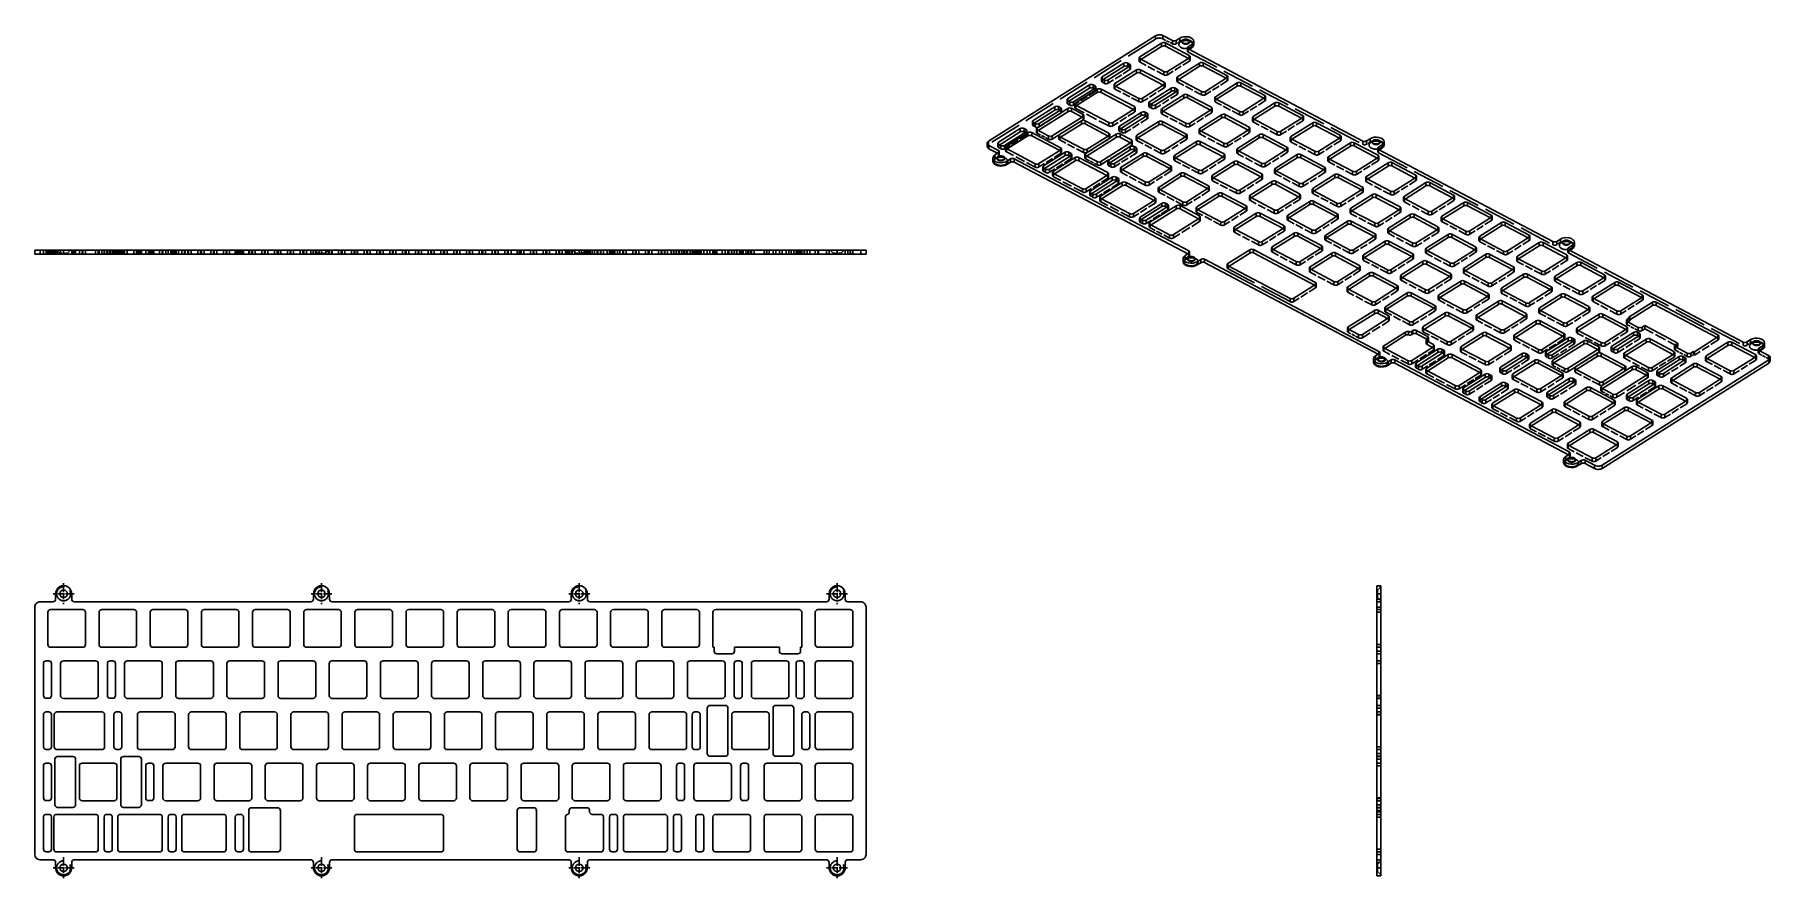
# Model space of a CAD drawing. Extents: x 440 to 1086, y 366 to 680.
import ezdxf

# ---------------------------------------------------------------- set-up
doc = ezdxf.new("R2010")
doc.units = 0
doc.linetypes.add('DASHDOT', pattern=[18.5, 12, -3, 0.5, -3])
doc.linetypes.add('DASHED', pattern=[15, 12, -3])
doc.layers.get('0').update_dxf_attribs({"linetype": 'CONTINUOUS'})

msp = doc.modelspace()

# ---------------------------------------------------------------- linework, layer by layer
at = {"color": 7}
for p, q in [((857.004639, 679.206238), (794.915649, 640.009644)), ((869.257629, 674.30127), (934.195679, 640.013062)), ((804.469116, 633.400513), (869.407227, 599.112305)), ((940.099182, 636.895935), (1005.037292, 602.607788)), ((804.469116, 632.175781), (869.088745, 598.055725)), ((454.5, 599.439087), (542.5, 599.439087)), ((454.5, 597.939087), (542.5, 597.939087)), ((550.5, 599.439087), (638.5, 599.439087)), ((550.5, 597.939087), (638.5, 597.939087)), ((646.5, 599.439087), (734.5, 599.439087)), ((646.5, 597.939087), (734.5, 597.939087)), ((875.31073, 595.995178), (940.24884, 561.707031)), ((875.31073, 594.770447), (939.930298, 560.650452)), ((893.544983, 599.590271), (916.584717, 587.424988)), ((893.545044, 598.365479), (916.266235, 586.368408)), ((1010.940735, 599.490662), (1075.878906, 565.202454)), ((907.135925, 581.459961), (884.096191, 593.625244)), ((1043.5, 580.030029), (1066.413574, 567.931335)), ((1043.5, 578.805298), (1066.094971, 566.874756)), ((946.152283, 558.589905), (1011.090393, 524.301697)), ((946.152283, 557.365173), (1010.771851, 523.245117)), ((1023.343384, 519.396729), (1085.432373, 558.593323)), ((1023.343384, 518.171997), (1085.432373, 557.368591)), ((439.72464, 466.500427), (439.72464, 374.499573)), ((454.5, 468.500427), (542.5, 468.500427)), ((550.5, 468.500427), (638.5, 468.500427)), ((646.5, 468.500427), (734.5, 468.500427)), ((693.274414, 465.600403), (724.325439, 465.600403)), ((749.275391, 374.499573), (749.275391, 466.500427)), ((939.424011, 374.499573), (939.424011, 466.500427)), ((940.924011, 374.499573), (940.924011, 466.500427)), ((559.753418, 389.400391), (590.975342, 389.400391)), ((590.975342, 375.399597), (559.753418, 375.399597)), ((454.5, 372.499573), (542.5, 372.499573)), ((550.5, 372.499573), (638.5, 372.499573)), ((646.5, 372.499573), (734.5, 372.499573))]:
    msp.add_line(p, q, dxfattribs=at)
at = {"color": 2, "linetype": 'DASHED', "ltscale": 0.03062}
for p, q in [((857.004639, 677.981445), (857.004639, 679.206238)), ((859.8302, 678.05426), (859.8302, 679.279053)), ((866.116699, 677.082092), (866.116699, 678.306885)), ((850.977173, 669.760315), (850.977173, 670.985107)), ((860.158142, 664.658203), (860.158142, 665.882996)), ((834.888245, 658.891602), (834.888245, 660.116394)), ((865.03479, 662.337708), (865.03479, 663.5625)), ((883.989624, 662.774414), (883.989624, 663.999207)), ((825.155029, 653.378418), (825.155029, 654.60321)), ((852.227966, 654.723328), (852.227966, 655.94812)), ((854.845459, 652.605957), (854.845459, 653.83075)), ((874.215759, 657.235596), (874.215759, 658.460388)), ((898.047241, 655.351807), (898.047241, 656.576599)), ((811.235596, 646.078003), (811.235596, 647.302795)), ((821.769836, 650.385864), (821.769836, 651.610657)), ((830.324158, 648.329163), (830.324158, 649.553955)), ((869.801025, 645.444519), (869.801025, 646.669312)), ((877.899963, 650.557373), (877.899963, 651.782166)), ((845.896606, 643.208679), (845.896606, 644.433472)), ((849.865417, 640.53833), (849.865417, 641.763123)), ((868.556946, 640.586121), (868.556946, 641.810913)), ((925.900391, 640.117004), (925.900391, 641.341797)), ((935.608521, 638.824707), (935.608521, 640.0495)), ((797.278992, 633.625061), (797.278992, 634.849854)), ((798.704346, 637.535706), (798.704346, 638.760498)), ((825.599487, 633.458923), (825.599487, 634.683716)), ((831.090332, 633.360657), (831.090332, 634.585449)), ((860.458008, 635.473267), (860.458008, 636.698059)), ((863.923096, 633.115723), (863.923096, 634.340515)), ((882.614563, 633.163513), (882.614563, 634.388306)), ((883.858643, 638.021912), (883.858643, 639.246704)), ((887.322632, 635.664917), (887.322632, 636.889709)), ((917.801453, 635.00415), (917.801453, 636.228943)), ((921.590454, 632.22113), (921.590454, 633.445923)), ((939.958008, 632.694397), (939.958008, 633.919189)), ((815.065247, 629.151062), (815.065247, 630.375854)), ((817.541138, 628.371704), (817.541138, 629.596497)), ((818.754211, 627.156372), (818.754211, 628.381165)), ((836.709229, 631.176208), (836.709229, 632.401001)), ((839.675903, 630.806641), (839.675903, 632.031433)), ((844.037842, 628.710815), (844.037842, 629.935608)), ((874.515625, 628.050659), (874.515625, 629.275452)), ((901.380249, 628.24231), (901.380249, 629.467102)), ((931.85907, 627.581543), (931.85907, 628.806335)), ((854.630371, 623.645752), (854.630371, 624.870544)), ((935.648071, 624.798523), (935.648071, 626.023315)), ((945.916687, 620.158936), (945.916687, 621.383728)), ((835.113159, 619.093445), (835.113159, 620.318237)), ((836.326355, 617.878052), (836.326355, 619.102844)), ((857.16394, 617.32074), (857.16394, 618.545532)), ((861.628967, 614.434875), (861.628967, 615.659668)), ((924.618713, 615.717651), (924.618713, 616.942444)), ((948.450195, 613.833862), (948.450195, 615.058655)), ((847.390015, 611.78186), (847.390015, 613.006653)), ((853.570618, 609.347656), (853.570618, 610.572449)), ((854.727051, 608.162231), (854.727051, 609.387024)), ((873.46759, 610.11792), (873.46759, 611.342712)), ((905.164368, 606.880371), (905.164368, 608.105164)), ((938.676331, 608.295044), (938.676331, 609.519836)), ((962.507813, 606.411255), (962.507813, 607.636047)), ((886.535828, 606.016846), (886.535828, 607.241638)), ((920.478699, 602.999146), (920.478699, 604.223938)), ((977.495789, 602.956787), (977.495789, 604.18158)), ((1005.037292, 601.382996), (1005.037292, 602.607788)), ((900.593445, 598.594238), (900.593445, 599.819031)), ((909.448059, 593.918884), (909.448059, 595.143677)), ((919.221985, 599.457764), (919.221985, 600.682556)), ((934.536316, 595.576538), (934.536316, 596.801331)), ((957.935913, 598.125732), (957.935913, 599.350525)), ((991.553467, 595.53418), (991.553467, 596.758972)), ((943.39093, 590.901184), (943.39093, 592.125977)), ((967.222412, 589.017395), (967.222412, 590.242188)), ((971.99353, 590.703125), (971.99353, 591.927917)), ((1000.734375, 590.432068), (1000.734375, 591.65686)), ((1024.565918, 588.548279), (1024.565918, 589.773071)), ((923.505676, 586.496277), (923.505676, 587.721069)), ((957.448547, 583.478577), (957.448547, 584.703369)), ((981.280029, 581.594788), (981.280029, 582.81958)), ((982.262024, 586.063599), (982.262024, 587.288391)), ((1004.418579, 583.753845), (1004.418579, 584.978638)), ((1014.791992, 583.00946), (1014.791992, 584.234253)), ((1038.623535, 581.125671), (1038.623535, 582.350464)), ((908.548767, 580.271606), (908.548767, 581.496399)), ((937.563293, 579.073669), (937.563293, 580.298462)), ((961.132813, 576.800354), (961.132813, 578.025146)), ((996.319641, 578.640991), (996.319641, 579.865784)), ((1018.476196, 576.331238), (1018.476196, 577.55603)), ((975.19043, 569.377747), (975.19043, 570.602539)), ((995.075562, 573.782593), (995.075562, 575.007385)), ((1032.373779, 572.048279), (1032.373779, 573.273071)), ((934.080688, 568.015198), (934.080688, 566.790405)), ((942.084106, 563.006897), (942.084106, 561.782104)), ((970.556458, 561.907288), (970.556458, 563.13208)), ((990.44165, 566.312195), (990.44165, 567.536987)), ((1009.133179, 566.359985), (1009.133179, 567.584778)), ((1012.865234, 564.38916), (1012.865234, 565.613953)), ((1026.690674, 562.077271), (1026.690674, 563.302063)), ((1037.5271, 566.800049), (1037.5271, 568.024841)), ((1050.323608, 562.570557), (1050.323608, 563.795349)), ((938.962158, 558.814453), (938.962158, 560.039246)), ((952.478271, 558.301025), (952.478271, 557.076233)), ((981.148987, 556.842224), (981.148987, 558.067017)), ((1056.396729, 559.891785), (1056.396729, 561.116577)), ((957.700134, 553.791077), (957.700134, 555.015869)), ((985.523865, 553.796692), (985.523865, 555.021484)), ((989.885925, 551.70105), (989.885925, 552.925842)), ((1010.721619, 554.19989), (1010.721619, 555.424683)), ((1013.304932, 549.252441), (1013.304932, 550.477234)), ((1013.484558, 553.890808), (1013.484558, 555.115601)), ((1023.751831, 549.251953), (1023.751831, 550.476746)), ((1031.850708, 554.364807), (1031.850708, 555.5896)), ((1040.495483, 552.260437), (1040.495483, 553.485229)), ((1042.005737, 554.518127), (1042.005737, 555.74292)), ((1044.006714, 552.679749), (1044.006714, 553.904541)), ((1067.677856, 550.352112), (1067.677856, 551.576904)), ((971.795166, 546.141113), (971.795166, 547.365906)), ((1000.479065, 546.635681), (1000.479065, 547.860474)), ((1002.770691, 544.94458), (1002.770691, 546.169373)), ((1028.170044, 541.932251), (1028.170044, 543.157043)), ((1028.801025, 544.653687), (1028.801025, 545.878479)), ((1036.453735, 541.762756), (1036.453735, 542.987549)), ((1059.578857, 545.239258), (1059.578857, 546.46405)), ((1001.255615, 541.238403), (1001.255615, 542.463196)), ((1019.808472, 536.429504), (1019.808472, 537.654297)), ((1045.309692, 537.08667), (1045.309692, 538.311462)), ((1023.264526, 534.067749), (1023.264526, 535.292542)), ((1005.539307, 528.276917), (1005.539307, 529.501709)), ((1029.108765, 526.003601), (1029.108765, 527.228394))]:
    msp.add_line(p, q, dxfattribs=at)
at = {"color": 7, "ltscale": 0.099625}
for p, q in [((859.8302, 679.279053), (863.354126, 677.418335)), ((795.041748, 638.378296), (798.565674, 636.517578)), ((1081.782349, 562.085327), (1085.306274, 560.22467)), ((1016.993835, 521.18457), (1020.517761, 519.323914)), ((1016.993835, 519.959839), (1020.517761, 518.099182))]:
    msp.add_line(p, q, dxfattribs=at)
at = {"color": 2, "linetype": 'DASHED'}
for p, q in [((857.004639, 677.981445), (794.915649, 638.784912)), ((869.257629, 673.076538), (934.195679, 638.78833)), ((940.099182, 635.671204), (1005.037292, 601.382996)), ((1010.940735, 598.26593), (1075.878906, 563.977722)), ((907.135925, 580.235229), (884.096191, 592.400513))]:
    msp.add_line(p, q, dxfattribs=at)
at = {"color": 7, "ltscale": 0.239445}
for p, q in [((851.239258, 671.374634), (859.338196, 676.487488)), ((869.669922, 671.032227), (861.570984, 665.919373)), ((860.326965, 661.060913), (852.227966, 655.94812)), ((883.727539, 663.609619), (875.628601, 658.496765)), ((859.469482, 652.124512), (867.56842, 657.237366)), ((897.785156, 656.187012), (889.686218, 651.074158)), ((877.899963, 651.782166), (869.801025, 646.669312)), ((911.842773, 648.764404), (903.743835, 643.65155)), ((907.469788, 641.684204), (915.568726, 646.797058)), ((868.556946, 641.810913), (860.458008, 636.698059)), ((887.584717, 637.279236), (895.683655, 642.39209)), ((925.900391, 641.341797), (917.801453, 636.228943)), ((882.614563, 634.388306), (874.515625, 629.275452)), ((901.642334, 629.856628), (909.741272, 634.969482)), ((921.527405, 634.261597), (929.626343, 639.374451)), ((939.958008, 633.919189), (931.85907, 628.806335)), ((896.67218, 626.965637), (888.573242, 621.852783)), ((935.585022, 626.838989), (943.68396, 631.951843)), ((892.300415, 619.884827), (900.399353, 624.997681)), ((954.015686, 626.496521), (945.916687, 621.383728)), ((949.642639, 619.416382), (957.741577, 624.529236)), ((910.729797, 619.54303), (902.630859, 614.430176)), ((906.358032, 612.462219), (914.45697, 617.575073)), ((920.415649, 605.039612), (928.514587, 610.152466)), ((982.13092, 611.651306), (974.031982, 606.538452)), ((977.757874, 604.571106), (985.856812, 609.68396)), ((934.473267, 597.617004), (942.572205, 602.729858)), ((962.245728, 607.24646), (954.14679, 602.133606)), ((996.188538, 604.228699), (988.0896, 599.115845)), ((991.815491, 597.148499), (999.914429, 602.261353)), ((948.530884, 590.194397), (956.629822, 595.307251)), ((976.303345, 599.823853), (968.204407, 594.710999)), ((1010.246155, 596.806091), (1002.147217, 591.693237)), ((990.360962, 592.401245), (982.262024, 587.288391)), ((985.988098, 585.320984), (994.087036, 590.433838)), ((981.017944, 582.429993), (972.919006, 577.317139)), ((1004.418579, 584.978638), (996.319641, 579.865784)), ((995.075562, 575.007385), (986.976624, 569.894531)), ((1009.133179, 567.584778), (1001.034241, 562.471924)), ((1013.421509, 555.931274), (1021.520447, 561.044128)), ((1050.104736, 560.855713), (1042.005737, 555.74292))]:
    msp.add_line(p, q, dxfattribs=at)
at = {"color": 7, "ltscale": 0.228163}
for p, q in [((851.62085, 670.390808), (859.338196, 675.262756)), ((842.278931, 660.418945), (849.996277, 665.290894)), ((887.966309, 636.29541), (895.683655, 641.167358)), ((902.023926, 628.872803), (909.741272, 633.744751)), ((964.081848, 611.009888), (971.799194, 615.881836)), ((978.139465, 603.58728), (985.856812, 608.459229)), ((992.197083, 596.164673), (999.914429, 601.036621)), ((948.912476, 589.21051), (956.629822, 594.082458)), ((1020.312317, 581.319458), (1028.029663, 586.191406)), ((1013.803101, 554.947388), (1021.520447, 559.819336))]:
    msp.add_line(p, q, dxfattribs=at)
at = {"color": 7, "ltscale": 0.030618}
for p, q in [((859.338196, 675.262756), (859.338196, 676.487488)), ((860.751038, 675.299194), (860.751038, 676.523926)), ((845.268677, 667.78717), (845.268677, 669.011902)), ((846.681519, 667.823547), (846.681519, 669.048279)), ((849.996277, 665.290894), (849.996277, 666.515625)), ((851.409119, 665.327332), (851.409119, 666.552063)), ((873.395874, 667.840149), (873.395874, 669.06488)), ((832.412354, 659.670959), (832.412354, 660.895691)), ((833.825195, 659.707397), (833.825195, 660.932129)), ((835.382751, 659.327332), (835.382751, 658.1026)), ((836.795532, 659.363708), (836.795532, 658.138977)), ((864.25354, 658.545288), (864.25354, 659.77002)), ((887.453491, 660.417542), (887.453491, 661.642273)), ((819.55603, 651.55481), (819.55603, 652.779541)), ((868.981201, 656.049011), (868.981201, 657.273743)), ((901.511108, 652.994934), (901.511108, 654.219666)), ((902.923889, 653.031311), (902.923889, 654.256042)), ((824.380676, 650.939514), (824.380676, 652.164246)), ((825.793518, 650.975891), (825.793518, 652.200623)), ((829.42865, 646.341919), (829.42865, 647.56665)), ((830.841431, 646.378357), (830.841431, 647.603088)), ((851.74115, 649.464844), (851.74115, 650.689575)), ((853.153992, 649.501221), (853.153992, 650.725952)), ((858.226501, 646.040771), (858.226501, 647.265503)), ((859.639282, 646.077209), (859.639282, 647.301941)), ((881.626038, 648.589966), (881.626038, 649.814697)), ((883.038879, 648.626404), (883.038879, 649.851135)), ((915.568726, 645.572327), (915.568726, 646.797058)), ((916.981506, 645.608704), (916.981506, 646.833435)), ((808.112488, 643.475037), (808.112488, 644.699768)), ((809.543335, 643.161865), (809.543335, 641.937134)), ((810.956116, 643.198303), (810.956116, 641.973572)), ((842.459595, 641.393555), (842.459595, 642.618286)), ((843.872437, 641.429993), (843.872437, 642.654724)), ((872.284119, 638.618164), (872.284119, 639.842896)), ((895.683655, 641.167358), (895.683655, 642.39209)), ((897.096497, 641.203796), (897.096497, 642.428528)), ((803.056335, 632.139343), (803.056335, 633.364075)), ((804.469116, 632.175781), (804.469116, 633.400513)), ((823.385681, 634.627869), (823.385681, 635.8526)), ((827.115356, 633.883606), (827.115356, 632.658875)), ((849.084045, 636.745972), (849.084045, 637.970703)), ((852.398926, 634.213318), (852.398926, 635.438049)), ((909.741272, 633.744751), (909.741272, 634.969482)), ((929.626343, 638.149719), (929.626343, 639.374451)), ((931.039185, 638.186096), (931.039185, 639.410828)), ((941.385864, 637.338989), (941.385864, 638.563721)), ((942.172058, 638.50769), (942.172058, 639.732422)), ((866.456543, 626.79071), (866.456543, 628.015442)), ((867.869385, 626.827087), (867.869385, 628.051819)), ((886.341736, 631.195557), (886.341736, 632.420288)), ((923.79895, 626.322144), (923.79895, 627.546875)), ((945.096802, 630.763489), (945.096802, 631.98822)), ((840.957703, 625.349609), (840.957703, 626.574341)), ((842.370544, 625.385986), (842.370544, 626.610718)), ((844.687439, 624.605286), (844.687439, 623.380554)), ((846.100281, 624.641724), (846.100281, 623.416992)), ((880.51416, 619.368103), (880.51416, 620.592834)), ((881.927002, 619.40448), (881.927002, 620.629211)), ((900.399353, 623.772949), (900.399353, 624.997681)), ((901.812134, 623.809326), (901.812134, 625.034058)), ((959.154419, 623.340881), (959.154419, 624.565613)), ((859.415161, 615.603821), (859.415161, 616.828552)), ((864.756165, 615.942444), (864.756165, 614.717712)), ((914.45697, 616.350342), (914.45697, 617.575073)), ((915.869751, 616.386719), (915.869751, 617.61145)), ((937.856567, 618.899536), (937.856567, 620.124268)), ((939.269348, 618.935913), (939.269348, 620.160645)), ((971.799194, 615.881836), (971.799194, 617.106567)), ((973.212036, 615.918274), (973.212036, 617.143005)), ((895.984619, 611.981873), (895.984619, 613.206604)), ((928.514587, 608.927734), (928.514587, 610.152466)), ((929.927368, 608.964111), (929.927368, 610.188843)), ((951.914185, 611.476929), (951.914185, 612.70166)), ((953.326965, 611.513306), (953.326965, 612.738037)), ((985.856812, 608.459229), (985.856812, 609.68396)), ((987.269653, 608.495667), (987.269653, 609.720398)), ((910.042236, 604.559265), (910.042236, 605.783997)), ((942.572205, 601.505127), (942.572205, 602.729858)), ((943.985046, 601.541504), (943.985046, 602.766235)), ((965.971802, 604.054321), (965.971802, 605.279053)), ((967.384583, 604.090698), (967.384583, 605.31543)), ((999.914429, 601.036621), (999.914429, 602.261353)), ((1012.227417, 599.933716), (1012.227417, 601.158447)), ((1013.013672, 601.102417), (1013.013672, 602.327148)), ((867.334351, 595.051086), (867.334351, 596.275818)), ((872.548157, 593.881958), (872.548157, 595.106689)), ((873.897888, 594.73407), (873.897888, 595.958801)), ((875.31073, 594.770447), (875.31073, 595.995178)), ((892.132202, 599.553833), (892.132202, 598.329102)), ((922.687073, 597.10022), (922.687073, 598.324951)), ((924.099854, 597.136658), (924.099854, 598.361389)), ((958.042664, 594.118896), (958.042664, 595.343628)), ((980.029419, 596.631714), (980.029419, 597.856445)), ((981.4422, 596.668091), (981.4422, 597.892822)), ((1013.972107, 593.614014), (1013.972107, 594.838745)), ((936.74469, 589.677612), (936.74469, 590.902344)), ((938.157471, 589.71405), (938.157471, 590.938782)), ((995.499878, 589.245483), (995.499878, 590.470215)), ((950.802307, 582.255005), (950.802307, 583.479736)), ((972.100281, 586.696289), (972.100281, 587.921021)), ((1009.557495, 581.822876), (1009.557495, 583.047607)), ((1028.029663, 586.191406), (1028.029663, 587.416138)), ((1029.442505, 586.227783), (1029.442505, 587.452515)), ((939.96875, 577.011536), (939.96875, 575.786804)), ((964.859924, 574.832397), (964.859924, 576.057129)), ((984.745117, 579.237244), (984.745117, 580.461975)), ((986.157898, 579.273682), (986.157898, 580.498413)), ((1022.20166, 574.363708), (1022.20166, 575.58844)), ((1023.614441, 574.400146), (1023.614441, 575.624878)), ((1043.5, 578.805298), (1043.5, 580.030029)), ((951.287781, 569.067139), (951.287781, 567.842407)), ((952.832581, 568.212158), (952.832581, 569.43689)), ((998.802734, 571.814636), (998.802734, 573.039368)), ((1000.215515, 571.851074), (1000.215515, 573.075806)), ((1033.627686, 573.063965), (1033.627686, 574.288696)), ((1035.05127, 567.579407), (1035.05127, 568.804138)), ((1036.464111, 567.615845), (1036.464111, 568.840576)), ((958.167297, 564.24408), (958.167297, 565.468811)), ((962.218506, 561.322266), (962.218506, 562.546997)), ((963.631348, 561.358643), (963.631348, 562.583374)), ((978.917542, 567.40979), (978.917542, 568.634521)), ((980.330383, 567.446167), (980.330383, 568.670898)), ((1010.651428, 565.558105), (1010.651428, 566.782837)), ((1017.885315, 564.453369), (1017.885315, 565.678101)), ((1039.774414, 565.085571), (1039.774414, 566.310303)), ((1041.187134, 565.121948), (1041.187134, 566.34668)), ((1071.615234, 563.960083), (1071.615234, 565.184814)), ((1083.06897, 562.528381), (1083.06897, 563.753113)), ((943.389709, 556.476685), (943.389709, 557.701416)), ((944.739502, 557.328735), (944.739502, 558.553467)), ((946.152283, 557.365173), (946.152283, 558.589905)), ((966.061279, 559.293579), (966.061279, 560.518311)), ((994.932007, 559.736023), (994.932007, 560.960754)), ((998.24707, 557.203552), (998.24707, 558.428284)), ((1022.933289, 559.855774), (1022.933289, 561.080505)), ((1034.551392, 554.871033), (1034.551392, 556.095764)), ((1035.964233, 554.907471), (1035.964233, 556.132202)), ((1052.042114, 558.608032), (1052.042114, 559.832764)), ((1053.454956, 558.644409), (1053.454956, 559.869141)), ((1057.346069, 555.807495), (1057.346069, 557.032227)), ((1058.758789, 555.843872), (1058.758789, 557.068604)), ((1085.432373, 557.368591), (1085.432373, 558.593323)), ((1085.956543, 558.147705), (1085.956543, 559.372437)), ((979.790466, 552.044067), (979.790466, 553.268799)), ((981.203308, 552.080444), (981.203308, 553.305176)), ((985.933899, 548.800232), (985.933899, 550.024963)), ((987.34668, 548.83667), (987.34668, 550.061401)), ((1011.091125, 550.421387), (1011.091125, 551.646118)), ((1040.757202, 549.661865), (1040.757202, 550.886597)), ((1042.169922, 549.698242), (1042.169922, 550.922974)), ((990.661743, 546.304199), (990.661743, 547.528931)), ((1018.988525, 547.03418), (1018.988525, 548.258911)), ((1045.902466, 547.727722), (1045.902466, 548.952454)), ((1004.71936, 538.881592), (1004.71936, 540.106323)), ((1031.633301, 539.575134), (1031.633301, 540.799866)), ((1033.046143, 539.611572), (1033.046143, 540.836304)), ((1018.776978, 531.458984), (1018.776978, 532.683716)), ((1020.189819, 531.495361), (1020.189819, 532.720093)), ((1009.017517, 520.240479), (1009.017517, 521.46521)), ((1014.231323, 519.07135), (1014.231323, 520.296082)), ((1015.581055, 519.923462), (1015.581055, 521.148193)), ((1016.993835, 519.959839), (1016.993835, 521.18457)), ((1020.517761, 518.099182), (1020.517761, 519.323914)), ((1023.343384, 518.171997), (1023.343384, 519.396729))]:
    msp.add_line(p, q, dxfattribs=at)
at = {"color": 2, "linetype": 'DASHED', "ltscale": 0.099625}
for p, q in [((859.8302, 678.05426), (863.354126, 676.193604)), ((1081.782349, 560.860596), (1085.306274, 558.999939))]:
    msp.add_line(p, q, dxfattribs=at)
at = {"color": 7, "ltscale": 0.250364}
for p, q in [((860.751038, 676.523926), (869.606873, 671.8479)), ((874.808655, 669.101318), (883.66449, 664.425293)), ((888.866272, 661.678711), (897.722107, 657.002686)), ((888.273376, 651.03772), (879.417542, 655.713745)), ((830.248535, 636.962097), (821.392639, 641.638062)), ((916.388672, 636.192505), (907.532837, 640.86853)), ((930.446289, 628.769897), (921.590454, 633.445923)), ((944.503906, 621.34729), (935.648071, 626.023315)), ((973.212036, 617.143005), (982.067871, 612.46698)), ((987.269653, 609.720398), (996.125488, 605.044373)), ((1001.327271, 602.297791), (1010.183105, 597.621765)), ((1015.384888, 594.875183), (1024.240723, 590.199158))]:
    msp.add_line(p, q, dxfattribs=at)
at = {"color": 7, "ltscale": 0.241359}
for p, q in [((860.751038, 675.299194), (869.28833, 670.791321)), ((902.923889, 653.031311), (911.461243, 648.523499)), ((916.981506, 645.608704), (925.51886, 641.100891)), ((987.269653, 608.495667), (995.806946, 603.987793)), ((1001.327271, 601.072998), (1009.864624, 596.565186)), ((1015.384888, 593.650391), (1023.922241, 589.142578)), ((1029.442505, 586.227783), (1037.979858, 581.719971))]:
    msp.add_line(p, q, dxfattribs=at)
at = {"color": 2, "linetype": 'DASHED', "ltscale": 0.030618}
for p, q in [((863.354126, 676.193604), (863.354126, 677.418335)), ((864.766968, 676.230042), (864.766968, 677.454773)), ((868.932495, 673.502625), (868.932495, 674.727356)), ((869.257629, 673.076538), (869.257629, 674.30127)), ((847.482483, 666.618225), (847.482483, 667.842957)), ((847.744568, 667.007813), (847.744568, 668.232544)), ((851.302307, 669.334229), (851.302307, 670.55896)), ((861.570984, 664.694641), (861.570984, 665.919373)), ((869.669922, 669.807495), (869.669922, 671.032227)), ((869.932007, 670.197083), (869.932007, 671.421814)), ((834.62616, 658.502075), (834.62616, 659.726807)), ((836.948303, 662.310364), (836.948303, 663.535095)), ((837.273438, 661.884277), (837.273438, 663.109009)), ((838.011353, 661.494629), (838.011353, 662.71936)), ((839.424133, 661.531006), (839.424133, 662.755737)), ((841.635254, 659.788513), (841.635254, 661.013245)), ((841.960388, 659.362366), (841.960388, 660.587097)), ((860.326965, 659.836182), (860.326965, 661.060913)), ((860.588989, 660.225769), (860.588989, 661.4505)), ((865.359924, 661.911621), (865.359924, 663.136353)), ((883.727539, 662.384888), (883.727539, 663.609619)), ((824.091919, 654.194214), (824.091919, 655.418945)), ((824.417053, 653.768066), (824.417053, 654.992798)), ((826.56781, 653.414856), (826.56781, 654.639587)), ((827.021729, 652.600159), (827.021729, 653.82489)), ((827.346802, 653.398804), (827.346802, 652.174072)), ((850.815186, 654.686951), (850.815186, 655.911682)), ((854.520325, 653.032104), (854.520325, 654.256836)), ((855.583374, 652.21637), (855.583374, 653.441101)), ((856.996216, 652.252747), (856.996216, 653.477478)), ((865.054504, 657.339966), (865.054504, 658.564697)), ((865.316589, 657.729553), (865.316589, 658.954285)), ((875.628601, 657.272034), (875.628601, 658.496765)), ((879.092468, 654.9151), (879.092468, 656.139832)), ((879.417542, 654.489014), (879.417542, 655.713745)), ((897.785156, 654.96228), (897.785156, 656.187012)), ((811.56073, 645.651917), (811.56073, 646.876648)), ((812.298645, 645.262268), (812.298645, 646.487)), ((813.711487, 645.298706), (813.711487, 646.523438)), ((822.03186, 650.775452), (822.03186, 652.000183)), ((830.062134, 647.939636), (830.062134, 649.164368)), ((839.716064, 645.642944), (839.716064, 646.867676)), ((841.128845, 645.679321), (841.128845, 646.904053)), ((849.227844, 650.792175), (849.227844, 652.016907)), ((849.489868, 651.181763), (849.489868, 652.406494)), ((853.954956, 648.295898), (853.954956, 649.52063)), ((854.217041, 648.685486), (854.217041, 649.910217)), ((859.207397, 650.510193), (859.207397, 651.734924)), ((859.532532, 650.084045), (859.532532, 651.308777)), ((868.388184, 645.408142), (868.388184, 646.632874)), ((878.162048, 650.94696), (878.162048, 652.171692)), ((888.273376, 649.812988), (888.273376, 651.03772)), ((889.686218, 649.849426), (889.686218, 651.074158)), ((893.150085, 647.492493), (893.150085, 648.717224)), ((893.47522, 647.066406), (893.47522, 648.291138)), ((911.842773, 647.539673), (911.842773, 648.764404)), ((912.104858, 647.929199), (912.104858, 649.153931)), ((794.915649, 638.784912), (794.915649, 640.009644)), ((808.913452, 642.269714), (808.913452, 643.494446)), ((809.175537, 642.659302), (809.175537, 643.884033)), ((812.686279, 643.332703), (812.686279, 644.557434)), ((813.011414, 642.906616), (813.011414, 644.131348)), ((817.21698, 640.686035), (817.21698, 641.910767)), ((818.629761, 640.722412), (818.629761, 641.947144)), ((821.067505, 640.839478), (821.067505, 642.064209)), ((821.392639, 640.41333), (821.392639, 641.638062)), ((839.760376, 640.886658), (839.760376, 642.111389)), ((840.0224, 641.276245), (840.0224, 642.500977)), ((843.420776, 643.988037), (843.420776, 645.212769)), ((843.745911, 643.561951), (843.745911, 644.786682)), ((844.483826, 643.172302), (844.483826, 644.397034)), ((848.403625, 638.78302), (848.403625, 640.007751)), ((850.190552, 640.112244), (850.190552, 641.336975)), ((868.819031, 640.975708), (868.819031, 642.200439)), ((873.265015, 643.087585), (873.265015, 644.312317)), ((873.590149, 642.661438), (873.590149, 643.886169)), ((891.957581, 643.134766), (891.957581, 644.359497)), ((892.219666, 643.524353), (892.219666, 644.749084)), ((902.330994, 642.390381), (902.330994, 643.615112)), ((903.743835, 642.426819), (903.743835, 643.65155)), ((907.207703, 640.069885), (907.207703, 641.294617)), ((907.532837, 639.643799), (907.532837, 640.86853)), ((926.162476, 640.506592), (926.162476, 641.731323)), ((934.195679, 638.78833), (934.195679, 640.013062)), ((936.958252, 639.676819), (936.958252, 640.90155)), ((798.379272, 637.961853), (798.379272, 639.186584)), ((798.628723, 634.477173), (798.628723, 635.701904)), ((798.890808, 634.86676), (798.890808, 636.091492)), ((799.442322, 637.146118), (799.442322, 638.37085)), ((800.855103, 637.182495), (800.855103, 638.407227)), ((801.18219, 636.434692), (801.18219, 637.659424)), ((801.507324, 637.233276), (801.507324, 636.008545)), ((821.757874, 635.487671), (821.757874, 636.712402)), ((822.019958, 635.877258), (822.019958, 637.10199)), ((825.861572, 633.848511), (825.861572, 635.073242)), ((830.248535, 635.737366), (830.248535, 636.962097)), ((830.765198, 633.786804), (830.765198, 635.011536)), ((831.661316, 635.773743), (831.661316, 636.998474)), ((848.141541, 638.393433), (848.141541, 639.618164)), ((849.88501, 635.540649), (849.88501, 636.765381)), ((850.147095, 635.930237), (850.147095, 637.154968)), ((859.045166, 635.43689), (859.045166, 636.661621)), ((864.248169, 632.689636), (864.248169, 633.914368)), ((882.445862, 637.985535), (882.445862, 639.210266)), ((882.876648, 633.553101), (882.876648, 634.777832)), ((887.647766, 635.238831), (887.647766, 636.463562)), ((906.015259, 635.712158), (906.015259, 636.93689)), ((906.277283, 636.101746), (906.277283, 637.326477)), ((916.388672, 634.967773), (916.388672, 636.192505)), ((921.26532, 632.647278), (921.26532, 633.872009)), ((939.774048, 636.097351), (939.774048, 637.322083)), ((940.099182, 635.671204), (940.099182, 636.895935)), ((940.220093, 633.083984), (940.220093, 634.308716)), ((812.246033, 630.338379), (812.246033, 631.56311)), ((813.658875, 630.374756), (813.658875, 631.599487)), ((815.390381, 628.724976), (815.390381, 629.949707)), ((816.128296, 628.335327), (816.128296, 629.560059)), ((819.079346, 627.955017), (819.079346, 626.730286)), ((835.296387, 631.139832), (835.296387, 632.364563)), ((839.329895, 626.209412), (839.329895, 627.434143)), ((839.350769, 631.232788), (839.350769, 632.45752)), ((839.59198, 626.598999), (839.59198, 627.82373)), ((840.413879, 630.417053), (840.413879, 631.641785)), ((841.82666, 630.45343), (841.82666, 631.678162)), ((844.362976, 628.284729), (844.362976, 629.50946)), ((862.729431, 628.758667), (862.729431, 629.983398)), ((862.991455, 629.148254), (862.991455, 630.372986)), ((873.102783, 628.014282), (873.102783, 629.239014)), ((877.980713, 625.693115), (877.980713, 626.917847)), ((896.503479, 630.562927), (896.503479, 631.787659)), ((896.67218, 625.740906), (896.67218, 626.965637)), ((896.934265, 626.130493), (896.934265, 627.355225)), ((897.91626, 630.599304), (897.91626, 631.824036)), ((901.705383, 627.816223), (901.705383, 629.040955)), ((920.072876, 628.289551), (920.072876, 629.514282)), ((920.3349, 628.679138), (920.3349, 629.90387)), ((930.446289, 627.545166), (930.446289, 628.769897)), ((954.27771, 625.661377), (954.27771, 626.886108)), ((829.818054, 621.06012), (829.818054, 622.284851)), ((831.230896, 621.096497), (831.230896, 622.321228)), ((832.637268, 619.872803), (832.637268, 621.097534)), ((832.962402, 619.446716), (832.962402, 620.671448)), ((843.171509, 624.180664), (843.171509, 625.405396)), ((843.433594, 624.570251), (843.433594, 625.794983)), ((853.21759, 623.609375), (853.21759, 624.834106)), ((858.095459, 621.288208), (858.095459, 622.512939)), ((858.420593, 620.862122), (858.420593, 622.086853)), ((876.787048, 621.33606), (876.787048, 622.560791)), ((877.049133, 621.725647), (877.049133, 622.950378)), ((878.305847, 625.267029), (878.305847, 626.49176)), ((887.1604, 620.591675), (887.1604, 621.816406)), ((888.573242, 620.628052), (888.573242, 621.852783)), ((910.561096, 623.14032), (910.561096, 624.365051)), ((911.973877, 623.176697), (911.973877, 624.401428)), ((915.437866, 620.819702), (915.437866, 622.044434)), ((915.763, 620.393616), (915.763, 621.618347)), ((934.130493, 620.866943), (934.130493, 622.091675)), ((934.392517, 621.256531), (934.392517, 622.481262)), ((935.322937, 625.22467), (935.322937, 626.449402)), ((944.503906, 620.122559), (944.503906, 621.34729)), ((954.015686, 625.27179), (954.015686, 626.496521)), ((833.700378, 619.057068), (833.700378, 620.281799)), ((836.651489, 618.676697), (836.651489, 617.451965)), ((856.901855, 616.931213), (856.901855, 618.155945)), ((861.891052, 614.824463), (861.891052, 616.049194)), ((867.275208, 616.186768), (867.275208, 617.411499)), ((868.687988, 616.223145), (868.687988, 617.447876)), ((872.153076, 613.865601), (872.153076, 615.090332)), ((872.47821, 613.439514), (872.47821, 614.664246)), ((890.844666, 613.913452), (890.844666, 615.138184)), ((891.10675, 614.30304), (891.10675, 615.527771)), ((892.03833, 618.270508), (892.03833, 619.495239)), ((892.363464, 617.844421), (892.363464, 619.069153)), ((901.218079, 613.169067), (901.218079, 614.393799)), ((902.630859, 613.205444), (902.630859, 614.430176)), ((910.729797, 618.318298), (910.729797, 619.54303)), ((910.991882, 618.707886), (910.991882, 619.932617)), ((926.031494, 615.754089), (926.031494, 616.978821)), ((929.495483, 613.397095), (929.495483, 614.621826)), ((929.820618, 612.971008), (929.820618, 614.19574)), ((948.18811, 613.444336), (948.18811, 614.669067)), ((949.380554, 617.802063), (949.380554, 619.026794)), ((949.705688, 617.375916), (949.705688, 618.600647)), ((958.561523, 612.699951), (958.561523, 613.924683)), ((959.974304, 612.736328), (959.974304, 613.96106)), ((968.073303, 617.849182), (968.073303, 619.073914)), ((968.335327, 618.23877), (968.335327, 619.463501)), ((848.802795, 611.818298), (848.802795, 613.04303)), ((851.094727, 610.127014), (851.094727, 611.351746)), ((851.419861, 609.700928), (851.419861, 610.925659)), ((852.157837, 609.311279), (852.157837, 610.536011)), ((855.052185, 608.960876), (855.052185, 607.736145)), ((873.729675, 610.507507), (873.729675, 611.732239)), ((881.332825, 608.76416), (881.332825, 609.988892)), ((882.745605, 608.800537), (882.745605, 610.025269)), ((886.210693, 606.442993), (886.210693, 607.667725)), ((904.902283, 606.490845), (904.902283, 607.715576)), ((906.095947, 610.8479), (906.095947, 612.072632)), ((906.421082, 610.421814), (906.421082, 611.646545)), ((924.787476, 610.895691), (924.787476, 612.120422)), ((925.0495, 611.285278), (925.0495, 612.51001)), ((940.089111, 608.331482), (940.089111, 609.556213)), ((963.438171, 610.379456), (963.438171, 611.604187)), ((963.763306, 609.953308), (963.763306, 611.17804)), ((982.13092, 610.426575), (982.13092, 611.651306)), ((982.392944, 610.816162), (982.392944, 612.040894)), ((862.287781, 603.915649), (862.287781, 605.140381)), ((863.700562, 603.952087), (863.700562, 605.176819)), ((895.390442, 601.341553), (895.390442, 602.566284)), ((896.803223, 601.37793), (896.803223, 602.602661)), ((915.275696, 605.74646), (915.275696, 606.971191)), ((916.688477, 605.782837), (916.688477, 607.007568)), ((920.153564, 603.425293), (920.153564, 604.650024)), ((938.845093, 603.473083), (938.845093, 604.697815)), ((939.107117, 603.862671), (939.107117, 605.087402)), ((943.553162, 605.974487), (943.553162, 607.199219)), ((943.878296, 605.548401), (943.878296, 606.773132)), ((952.733948, 600.872437), (952.733948, 602.097168)), ((954.14679, 600.908875), (954.14679, 602.133606)), ((962.245728, 606.021729), (962.245728, 607.24646)), ((972.619141, 605.277344), (972.619141, 606.502075)), ((974.031982, 605.313721), (974.031982, 606.538452)), ((977.820923, 602.530701), (977.820923, 603.755432)), ((996.188538, 603.003967), (996.188538, 604.228699)), ((996.450623, 603.393555), (996.450623, 604.618286)), ((1006.450073, 601.419434), (1006.450073, 602.644165)), ((1007.799805, 602.271545), (1007.799805, 603.496277)), ((868.120544, 596.219788), (868.120544, 597.444519)), ((869.470276, 597.071899), (869.470276, 598.296631)), ((869.732361, 597.461426), (869.732361, 598.686157)), ((900.268311, 599.020386), (900.268311, 600.245117)), ((910.86084, 593.955322), (910.86084, 595.180054)), ((918.9599, 599.068237), (918.9599, 600.292969)), ((929.333313, 598.323853), (929.333313, 599.548584)), ((930.746094, 598.360229), (930.746094, 599.584961)), ((934.211182, 596.002686), (934.211182, 597.227417)), ((952.90271, 596.050476), (952.90271, 597.275208)), ((953.164795, 596.440063), (953.164795, 597.664795)), ((957.610779, 598.55188), (957.610779, 599.776611)), ((966.791565, 593.449829), (966.791565, 594.674561)), ((968.204407, 593.486267), (968.204407, 594.710999)), ((976.303345, 598.599121), (976.303345, 599.823853)), ((976.56543, 598.988647), (976.56543, 600.213379)), ((986.676758, 597.854736), (986.676758, 599.079468)), ((988.0896, 597.891113), (988.0896, 599.115845)), ((991.87854, 595.108093), (991.87854, 596.332825)), ((1010.246155, 595.58136), (1010.246155, 596.806091)), ((1010.50824, 595.970947), (1010.50824, 597.195679)), ((1010.615601, 598.692017), (1010.615601, 599.916748)), ((1010.940735, 598.26593), (1010.940735, 599.490662)), ((883.771118, 592.82666), (883.771118, 594.051392)), ((884.096191, 593.625244), (884.096191, 592.400513)), ((914.325928, 591.597778), (914.325928, 592.82251)), ((914.651062, 591.171631), (914.651062, 592.396362)), ((933.017517, 591.64563), (933.017517, 592.870361)), ((933.279602, 592.035156), (933.279602, 593.259888)), ((944.803711, 590.937622), (944.803711, 592.162354)), ((948.268799, 588.580078), (948.268799, 589.80481)), ((948.593933, 588.153931), (948.593933, 589.378662)), ((966.960327, 588.627869), (966.960327, 589.8526)), ((971.668396, 591.129272), (971.668396, 592.354004)), ((990.360962, 591.176514), (990.360962, 592.401245)), ((990.623047, 591.56604), (990.623047, 592.790771)), ((1002.147217, 590.468506), (1002.147217, 591.693237)), ((1005.611084, 588.111572), (1005.611084, 589.336304)), ((1005.936157, 587.685486), (1005.936157, 588.910217)), ((1024.303833, 588.158752), (1024.303833, 589.383484)), ((916.647827, 585.384521), (916.647827, 586.609253)), ((916.909851, 585.774109), (916.909851, 586.99884)), ((924.918518, 586.532715), (924.918518, 587.757446)), ((928.383545, 584.175171), (928.383545, 585.399902)), ((928.708679, 583.749023), (928.708679, 584.973755)), ((947.075195, 584.223022), (947.075195, 585.447754)), ((947.337219, 584.612549), (947.337219, 585.83728)), ((958.861328, 583.515015), (958.861328, 584.739746)), ((962.326416, 581.157471), (962.326416, 582.382202)), ((962.65155, 580.731323), (962.65155, 581.956055)), ((980.849182, 586.027222), (980.849182, 587.251953)), ((981.017944, 581.205261), (981.017944, 582.429993)), ((985.726013, 583.706665), (985.726013, 584.931396)), ((986.051147, 583.280518), (986.051147, 584.505249)), ((1004.680664, 584.143433), (1004.680664, 585.368164)), ((1016.204834, 583.045898), (1016.204834, 584.27063)), ((1019.668701, 580.688965), (1019.668701, 581.913696)), ((1038.36145, 580.736145), (1038.36145, 581.960876)), ((907.135925, 580.235229), (907.135925, 581.459961)), ((938.976135, 579.110107), (938.976135, 580.334839)), ((942.441223, 576.752563), (942.441223, 577.977295)), ((942.766357, 576.326416), (942.766357, 577.551147)), ((961.394836, 577.189941), (961.394836, 578.414673)), ((971.506165, 576.055969), (971.506165, 577.280701)), ((972.919006, 576.092407), (972.919006, 577.317139)), ((994.90686, 578.604614), (994.90686, 579.829346)), ((995.337646, 574.17218), (995.337646, 575.396912)), ((999.78363, 576.284058), (999.78363, 577.508789)), ((1000.108765, 575.85791), (1000.108765, 577.082642)), ((1018.738281, 576.720825), (1018.738281, 577.945557)), ((1019.993835, 580.262878), (1019.993835, 581.48761)), ((1028.849609, 575.586853), (1028.849609, 576.811584)), ((1030.262451, 575.623291), (1030.262451, 576.848022)), ((928.526917, 569.194946), (928.526917, 570.419678)), ((928.852051, 569.993591), (928.852051, 568.76886)), ((943.847656, 574.18103), (943.847656, 572.956299)), ((944.109741, 573.345886), (944.109741, 574.570618)), ((951.620911, 571.651062), (951.620911, 572.875793)), ((953.033752, 571.6875), (953.033752, 572.912231)), ((956.49884, 569.329956), (956.49884, 570.554688)), ((956.823975, 568.903809), (956.823975, 570.12854)), ((975.452454, 569.767334), (975.452454, 570.992065)), ((976.384033, 573.734863), (976.384033, 574.959595)), ((976.709167, 573.308716), (976.709167, 574.533447)), ((985.563782, 568.633362), (985.563782, 569.858093)), ((986.976624, 568.6698), (986.976624, 569.894531)), ((1008.964478, 571.182007), (1008.964478, 572.406738)), ((1010.377258, 571.218384), (1010.377258, 572.443115)), ((1013.840576, 568.861328), (1013.840576, 570.08606)), ((1014.16571, 568.435181), (1014.16571, 569.659912)), ((1032.533203, 568.908508), (1032.533203, 570.13324)), ((1032.698975, 571.622192), (1032.698975, 572.846924)), ((1032.795288, 569.298096), (1032.795288, 570.522827)), ((1033.313354, 573.22998), (1033.313354, 574.454712)), ((1036.812988, 569.44989), (1036.812988, 570.674622)), ((1038.22583, 569.486328), (1038.22583, 570.71106)), ((1039.217651, 570.112427), (1039.217651, 571.337158)), ((932.667908, 567.97876), (932.667908, 566.754028)), ((941.758972, 562.208252), (941.758972, 563.432983)), ((958.104248, 565.059753), (958.104248, 566.284485)), ((958.422424, 565.26062), (958.422424, 566.485352)), ((958.684509, 565.650208), (958.684509, 566.874939)), ((960.577332, 563.413879), (960.577332, 562.189148)), ((960.839417, 562.578735), (960.839417, 563.803467)), ((965.678589, 564.228455), (965.678589, 565.453186)), ((967.09137, 564.264893), (967.09137, 565.489624)), ((970.881592, 561.481201), (970.881592, 562.705933)), ((989.248047, 561.955139), (989.248047, 563.179871)), ((989.510132, 562.344727), (989.510132, 563.569458)), ((990.766846, 565.886108), (990.766846, 567.11084)), ((999.62146, 561.210754), (999.62146, 562.435486)), ((1001.034241, 561.247192), (1001.034241, 562.471924)), ((1009.395264, 566.749573), (1009.395264, 567.974304)), ((1013.127258, 564.778748), (1013.127258, 566.003479)), ((1022.153931, 561.417114), (1022.153931, 562.641846)), ((1022.415955, 561.806641), (1022.415955, 563.031372)), ((1023.021423, 563.759277), (1023.021423, 564.984009)), ((1024.434204, 563.795654), (1024.434204, 565.020386)), ((1027.015869, 561.651184), (1027.015869, 562.875916)), ((1027.753784, 561.261536), (1027.753784, 562.486267)), ((1029.166504, 561.297974), (1029.166504, 562.522705)), ((1037.265015, 566.410522), (1037.265015, 567.635254)), ((1050.648682, 562.14447), (1050.648682, 563.369202)), ((1066.476563, 565.89093), (1066.476563, 567.115662)), ((1066.738647, 566.280518), (1066.738647, 567.505249)), ((1075.878906, 563.977722), (1075.878906, 565.202454)), ((1077.291626, 564.01416), (1077.291626, 565.238892)), ((1078.641357, 564.866211), (1078.641357, 566.090942)), ((1081.457153, 561.286743), (1081.457153, 562.511475)), ((940.31189, 559.666565), (940.31189, 560.891296)), ((940.573975, 560.056152), (940.573975, 561.280884)), ((951.065491, 558.264587), (951.065491, 557.039856)), ((953.898132, 555.845459), (953.898132, 557.07019)), ((954.223267, 555.419373), (954.223267, 556.644104)), ((954.961182, 555.029724), (954.961182, 556.254456)), ((956.373962, 555.066162), (956.373962, 556.290894)), ((964.432312, 560.15332), (964.432312, 561.378052)), ((964.694397, 560.542908), (964.694397, 561.767639)), ((979.736206, 556.805847), (979.736206, 558.030579)), ((995.732971, 558.530701), (995.732971, 559.755432)), ((995.995056, 558.920288), (995.995056, 560.14502)), ((1002.290833, 560.055969), (1002.290833, 561.280701)), ((1002.615967, 559.629883), (1002.615967, 560.854614)), ((1003.353882, 559.240234), (1003.353882, 560.464966)), ((1004.766724, 559.276611), (1004.766724, 560.501343)), ((1004.778137, 556.810181), (1004.778137, 558.034912)), ((1005.103271, 556.384094), (1005.103271, 557.608826)), ((1031.41333, 559.58313), (1031.41333, 560.807861)), ((1031.738403, 559.157043), (1031.738403, 560.381775)), ((1032.112793, 554.754395), (1032.112793, 555.979126)), ((1050.104736, 559.630981), (1050.104736, 560.855713)), ((1050.366699, 560.020569), (1050.366699, 561.2453)), ((1054.255981, 557.439087), (1054.255981, 558.663818)), ((1054.517944, 557.828674), (1054.517944, 559.053406)), ((1054.984009, 559.855408), (1054.984009, 561.080139)), ((1057.38855, 560.517944), (1057.38855, 561.742676)), ((1057.702759, 560.352051), (1057.702759, 561.576782)), ((1061.841309, 558.421265), (1061.841309, 559.645996)), ((1062.166504, 557.995117), (1062.166504, 559.219849)), ((1080.53418, 558.468323), (1080.53418, 559.693054)), ((1080.796265, 558.85791), (1080.796265, 560.082642)), ((1081.782349, 560.860596), (1081.782349, 562.085327)), ((1085.306274, 558.999939), (1085.306274, 560.22467)), ((958.025269, 553.36499), (958.025269, 554.589722)), ((978.149353, 554.13562), (978.149353, 552.910889)), ((978.411438, 553.300476), (978.411438, 554.525208)), ((982.004272, 550.875122), (982.004272, 552.099854)), ((982.266357, 551.264709), (982.266357, 552.489441)), ((985.19873, 554.222839), (985.19873, 555.447571)), ((986.261841, 553.407104), (986.261841, 554.631836)), ((987.674622, 553.443481), (987.674622, 554.668213)), ((990.21106, 551.274963), (990.21106, 552.499695)), ((1008.578125, 551.748596), (1008.578125, 552.973328)), ((1008.84021, 552.138184), (1008.84021, 553.362915)), ((1009.308777, 554.163513), (1009.308777, 555.388245)), ((1013.159424, 554.316956), (1013.159424, 555.541687)), ((1013.567017, 549.642029), (1013.567017, 550.86676)), ((1022.338989, 549.215576), (1022.338989, 550.440308)), ((1040.233398, 551.870911), (1040.233398, 553.095642)), ((1040.592896, 554.48175), (1040.592896, 555.706482)), ((1042.970947, 548.49292), (1042.970947, 549.717651)), ((1043.233032, 548.882507), (1043.233032, 550.107239)), ((1043.681641, 553.105896), (1043.681641, 554.330627)), ((1044.744629, 552.290161), (1044.744629, 553.514893)), ((1046.157471, 552.326538), (1046.157471, 553.55127)), ((1048.984985, 550.305054), (1048.984985, 551.529785)), ((1049.310059, 549.878967), (1049.310059, 551.103699)), ((1067.939941, 550.741699), (1067.939941, 551.966431)), ((1071.022461, 553.319092), (1071.022461, 554.543823)), ((1072.435303, 553.355469), (1072.435303, 554.5802)), ((968.637512, 548.986328), (968.637512, 547.761597)), ((970.050293, 549.022705), (970.050293, 547.797974)), ((971.470093, 546.567261), (971.470093, 547.791992)), ((972.533142, 545.751526), (972.533142, 546.976257)), ((973.945923, 545.787903), (973.945923, 547.012634)), ((977.613464, 543.323486), (977.613464, 544.548218)), ((977.938599, 542.897339), (977.938599, 544.12207)), ((978.676514, 542.50769), (978.676514, 543.732422)), ((980.089355, 542.544128), (980.089355, 543.76886)), ((988.147705, 547.631348), (988.147705, 548.856079)), ((988.409729, 548.020874), (988.409729, 549.245605)), ((999.066284, 546.599304), (999.066284, 547.824036)), ((1003.095825, 544.518494), (1003.095825, 545.743225)), ((1003.83374, 544.128845), (1003.83374, 545.353577)), ((1005.246582, 544.165283), (1005.246582, 545.390015)), ((1022.857056, 547.264282), (1022.857056, 548.489014)), ((1023.182129, 546.838196), (1023.182129, 548.062927)), ((1027.388306, 544.61731), (1027.388306, 545.842041)), ((1032.396606, 544.159729), (1032.396606, 545.38446)), ((1032.72168, 543.733643), (1032.72168, 544.958374)), ((1033.459717, 543.343994), (1033.459717, 544.568726)), ((1034.872437, 543.380371), (1034.872437, 544.605103)), ((1036.128662, 542.188904), (1036.128662, 543.413635)), ((1054.821533, 542.235962), (1054.821533, 543.460693)), ((1055.083618, 542.625549), (1055.083618, 543.850281)), ((1058.166138, 545.202881), (1058.166138, 546.427612)), ((982.300598, 540.801758), (982.300598, 542.026489)), ((982.625732, 540.37561), (982.625732, 541.600342)), ((991.481689, 535.699585), (991.481689, 536.924316)), ((992.89447, 535.735962), (992.89447, 536.960693)), ((1000.99353, 540.848877), (1000.99353, 542.073608)), ((1009.2146, 541.4953), (1009.2146, 542.720032)), ((1009.539673, 541.069214), (1009.539673, 542.293945)), ((1018.395691, 536.393127), (1018.395691, 537.617859)), ((1027.907471, 541.542419), (1027.907471, 542.767151)), ((1046.722534, 537.123108), (1046.722534, 538.347839)), ((996.358215, 533.37915), (996.358215, 534.603882)), ((996.68335, 532.953003), (996.68335, 534.177734)), ((1015.051147, 533.42627), (1015.051147, 534.651001)), ((1015.313232, 533.815796), (1015.313232, 535.040527)), ((1023.708069, 533.588135), (1023.708069, 534.812866)), ((1032.563965, 528.912048), (1032.563965, 530.13678)), ((1033.866089, 529.006897), (1033.866089, 530.231628)), ((1041.96521, 534.119812), (1041.96521, 535.344543)), ((1042.227295, 534.509399), (1042.227295, 535.734131)), ((1006.952148, 528.313354), (1006.952148, 529.538086)), ((1010.415894, 525.956482), (1010.415894, 527.181213)), ((1010.740967, 525.530396), (1010.740967, 526.755127)), ((1011.153442, 522.261292), (1011.153442, 523.486023)), ((1011.415527, 522.650879), (1011.415527, 523.87561)), ((1029.37085, 526.393188), (1029.37085, 527.61792)), ((1009.803711, 521.40918), (1009.803711, 522.633911)), ((1019.596924, 520.854309), (1019.596924, 522.079041)), ((1021.009766, 520.890747), (1021.009766, 522.115479))]:
    msp.add_line(p, q, dxfattribs=at)
at = {"color": 7, "ltscale": 0.039905}
for p, q in [((866.116699, 678.306885), (864.766968, 677.454773)), ((801.706604, 631.287231), (803.056335, 632.139343)), ((1007.799805, 603.496277), (1006.450073, 602.644165)), ((1012.227417, 601.158447), (1010.877686, 600.306335)), ((868.120544, 597.444519), (869.470276, 598.296631)), ((872.548157, 595.106689), (873.897888, 595.958801)), ((872.548157, 593.881958), (873.897888, 594.73407)), ((1009.803711, 522.633911), (1011.153442, 523.486023)), ((1014.231323, 520.296082), (1015.581055, 521.148193)), ((1014.231323, 519.07135), (1015.581055, 519.923462))]:
    msp.add_line(p, q, dxfattribs=at)
at = {"color": 2, "linetype": 'DASHED', "ltscale": 0.039904}
for p, q in [((866.116699, 677.082092), (864.766968, 676.230042)), ((1078.641357, 564.866211), (1077.291626, 564.01416))]:
    msp.add_line(p, q, dxfattribs=at)
at = {"color": 2, "linetype": 'DASHED', "ltscale": 0.024493}
for p, q in [((867.340637, 677.4646), (866.492188, 676.974731)), ((798.50293, 634.007568), (797.65448, 633.5177)), ((1009.023743, 602.653992), (1008.175293, 602.164124)), ((940.186035, 559.19696), (939.337585, 558.707092))]:
    msp.add_line(p, q, dxfattribs=at)
at = {"color": 2, "linetype": 'DASHED', "ltscale": 0.006125}
for p, q in [((866.930481, 676.893066), (866.930481, 677.138062)), ((869.730469, 676.892883), (869.730469, 677.137878)), ((798.092773, 633.436035), (798.092773, 633.68103)), ((1011.413635, 602.082275), (1011.413635, 602.327271)), ((942.575928, 558.625244), (942.575928, 558.870239))]:
    msp.add_line(p, q, dxfattribs=at)
at = {"color": 7, "ltscale": 0.039906}
for p, q in [((870.544312, 675.969055), (869.194519, 675.116943)), ((943.389709, 557.701416), (944.739502, 558.553467)), ((943.389709, 556.476685), (944.739502, 557.328735))]:
    msp.add_line(p, q, dxfattribs=at)
at = {"color": 7, "ltscale": 0.019482}
for p, q in [((869.194519, 674.337646), (869.194519, 675.116943)), ((837.210327, 663.145386), (837.210327, 663.924683)), ((841.897339, 660.623535), (841.897339, 661.402832)), ((865.296875, 663.172729), (865.296875, 663.952026)), ((824.354004, 655.029236), (824.354004, 655.808533)), ((827.283752, 654.214478), (827.283752, 653.435181)), ((854.78241, 653.867126), (854.78241, 654.646423)), ((879.354492, 655.750122), (879.354492, 656.529419)), ((859.469482, 651.345215), (859.469482, 652.124512)), ((893.412109, 648.327515), (893.412109, 649.106812)), ((812.948364, 644.167725), (812.948364, 644.947021)), ((821.32959, 641.6745), (821.32959, 642.453796)), ((843.6828, 644.823059), (843.6828, 645.602356)), ((873.5271, 643.922607), (873.5271, 644.701904)), ((907.469788, 640.904907), (907.469788, 641.684204)), ((798.641296, 638.796875), (798.641296, 639.576172)), ((831.027283, 634.621826), (831.027283, 635.401123)), ((921.527405, 633.4823), (921.527405, 634.261597)), ((940.036133, 636.932373), (940.036133, 637.71167)), ((815.327332, 629.986084), (815.327332, 630.765381)), ((839.612854, 632.06781), (839.612854, 632.847107)), ((844.299927, 629.545837), (844.299927, 630.325134)), ((878.242737, 626.528137), (878.242737, 627.307434)), ((832.899353, 620.707825), (832.899353, 621.487122)), ((858.357544, 622.12323), (858.357544, 622.902527)), ((915.699951, 621.654724), (915.699951, 622.434021)), ((935.585022, 626.059692), (935.585022, 626.838989)), ((872.415161, 614.700623), (872.415161, 615.479919)), ((892.300415, 619.10553), (892.300415, 619.884827)), ((929.757568, 614.232117), (929.757568, 615.011414)), ((949.642639, 618.637085), (949.642639, 619.416382)), ((851.356812, 610.962036), (851.356812, 611.741333)), ((886.472778, 607.278015), (886.472778, 608.057312)), ((906.358032, 611.682922), (906.358032, 612.462219)), ((943.815186, 606.809509), (943.815186, 607.588806)), ((963.700256, 611.214478), (963.700256, 611.993774)), ((920.415649, 604.260315), (920.415649, 605.039612)), ((900.530396, 599.855408), (900.530396, 600.634705)), ((934.473267, 596.837708), (934.473267, 597.617004)), ((957.872803, 599.386902), (957.872803, 600.166199)), ((1010.877686, 599.527039), (1010.877686, 600.306335)), ((914.588013, 592.4328), (914.588013, 593.212097)), ((948.530884, 589.4151), (948.530884, 590.194397)), ((971.93042, 591.964294), (971.93042, 592.743591)), ((1005.873108, 588.946594), (1005.873108, 589.725891)), ((928.64563, 585.010193), (928.64563, 585.78949)), ((985.988098, 584.541687), (985.988098, 585.320984)), ((1019.930786, 581.523987), (1019.930786, 582.303284)), ((928.789001, 570.809265), (928.789001, 570.029968)), ((1032.635864, 572.883301), (1032.635864, 573.662598)), ((942.021057, 563.822571), (942.021057, 563.043274)), ((970.818481, 562.74231), (970.818481, 563.521606)), ((1081.719238, 562.121765), (1081.719238, 562.901062)), ((954.160156, 556.680481), (954.160156, 557.459778)), ((985.460815, 555.057861), (985.460815, 555.837158)), ((1002.552917, 560.890991), (1002.552917, 561.670288)), ((1005.040161, 557.645203), (1005.040161, 558.4245)), ((1013.421509, 555.151978), (1013.421509, 555.931274)), ((1031.675415, 560.418152), (1031.675415, 561.197449)), ((957.962219, 554.626099), (957.962219, 555.405396)), ((1043.943604, 553.940918), (1043.943604, 554.720215)), ((1049.24707, 551.140076), (1049.24707, 551.919373)), ((971.732117, 547.402283), (971.732117, 548.18158)), ((1009.476685, 542.330322), (1009.476685, 543.109619)), ((1023.119141, 548.099304), (1023.119141, 548.878601)), ((1032.658691, 544.994751), (1032.658691, 545.774048)), ((1036.390747, 543.023926), (1036.390747, 543.803223)), ((996.6203, 534.214111), (996.6203, 534.993408)), ((1010.677917, 526.791504), (1010.677917, 527.570801))]:
    msp.add_line(p, q, dxfattribs=at)
at = {"color": 2, "linetype": 'DASHED', "ltscale": 0.011136}
for p, q in [((869.194519, 673.892212), (869.194519, 674.337646)), ((837.210327, 662.699951), (837.210327, 663.145386)), ((865.296875, 662.727295), (865.296875, 663.172729)), ((827.283752, 653.435181), (827.283752, 652.989746)), ((854.78241, 653.421692), (854.78241, 653.867126)), ((879.354492, 655.304688), (879.354492, 655.750122)), ((893.412109, 647.88208), (893.412109, 648.327515)), ((812.948364, 643.72229), (812.948364, 644.167725)), ((843.6828, 644.377625), (843.6828, 644.823059)), ((907.469788, 640.459473), (907.469788, 640.904907)), ((798.641296, 638.35144), (798.641296, 638.796875)), ((831.027283, 634.176392), (831.027283, 634.621826)), ((921.527405, 633.036865), (921.527405, 633.4823)), ((815.327332, 629.540649), (815.327332, 629.986084)), ((839.612854, 631.622375), (839.612854, 632.06781)), ((844.299927, 629.100403), (844.299927, 629.545837)), ((832.899353, 620.26239), (832.899353, 620.707825)), ((858.357544, 621.677795), (858.357544, 622.12323)), ((878.242737, 626.082703), (878.242737, 626.528137)), ((915.699951, 621.20929), (915.699951, 621.654724)), ((935.585022, 625.614258), (935.585022, 626.059692)), ((872.415161, 614.255188), (872.415161, 614.700623)), ((892.300415, 618.660095), (892.300415, 619.10553)), ((929.757568, 613.786682), (929.757568, 614.232117)), ((851.356812, 610.516602), (851.356812, 610.962036)), ((906.358032, 611.237488), (906.358032, 611.682922)), ((886.472778, 606.832581), (886.472778, 607.278015)), ((920.415649, 603.81488), (920.415649, 604.260315)), ((943.815186, 606.364075), (943.815186, 606.809509)), ((900.530396, 599.409973), (900.530396, 599.855408)), ((957.872803, 598.941467), (957.872803, 599.386902)), ((1010.877686, 599.081604), (1010.877686, 599.527039)), ((1005.873108, 588.50116), (1005.873108, 588.946594)), ((1019.930786, 581.078552), (1019.930786, 581.523987)), ((928.789001, 570.029968), (928.789001, 569.584534)), ((1032.635864, 572.437866), (1032.635864, 572.883301)), ((942.021057, 563.043274), (942.021057, 562.597839)), ((970.818481, 562.296875), (970.818481, 562.74231)), ((954.160156, 556.235046), (954.160156, 556.680481)), ((1002.552917, 560.445557), (1002.552917, 560.890991)), ((1005.040161, 557.199768), (1005.040161, 557.645203)), ((1031.675415, 559.972717), (1031.675415, 560.418152)), ((957.962219, 554.180664), (957.962219, 554.626099)), ((985.460815, 554.612427), (985.460815, 555.057861)), ((1013.421509, 554.706543), (1013.421509, 555.151978)), ((1043.943604, 553.495483), (1043.943604, 553.940918)), ((1049.24707, 550.694641), (1049.24707, 551.140076)), ((971.732117, 546.956848), (971.732117, 547.402283)), ((1023.119141, 547.65387), (1023.119141, 548.099304)), ((1032.658691, 544.549316), (1032.658691, 544.994751)), ((1036.390747, 542.578491), (1036.390747, 543.023926)), ((1009.476685, 541.884888), (1009.476685, 542.330322)), ((996.6203, 533.768677), (996.6203, 534.214111)), ((1010.677917, 526.346069), (1010.677917, 526.791504))]:
    msp.add_line(p, q, dxfattribs=at)
at = {"color": 2, "linetype": 'DASHED', "ltscale": 0.011281}
for p, q in [((869.576111, 674.133057), (869.194519, 673.892212)), ((837.591919, 662.940796), (837.210327, 662.699951)), ((827.665344, 653.230591), (827.283752, 652.989746)), ((859.469482, 650.899719), (859.851013, 651.140625)), ((893.412109, 647.88208), (893.793701, 648.122925)), ((873.5271, 643.477112), (873.90863, 643.718018)), ((799.022888, 638.592285), (798.641296, 638.35144)), ((940.417664, 636.727783), (940.036133, 636.486877)), ((839.994446, 631.86322), (839.612854, 631.622375)), ((844.299927, 629.100403), (844.681458, 629.341309)), ((858.357544, 621.677795), (858.739075, 621.918701)), ((836.969971, 618.508545), (836.58844, 618.267639)), ((892.300415, 618.660095), (892.681946, 618.901001)), ((949.642639, 618.191589), (950.02417, 618.432495)), ((886.472778, 606.832581), (886.85437, 607.073425)), ((943.815186, 606.364075), (944.196777, 606.604919)), ((900.530396, 599.409973), (900.911987, 599.650818)), ((957.872803, 598.941467), (958.254395, 599.182312)), ((985.988098, 584.096191), (986.369629, 584.337097)), ((1000.045715, 576.673584), (1000.427246, 576.91449)), ((1019.930786, 581.078552), (1020.312317, 581.319458)), ((929.170532, 569.825439), (928.789001, 569.584534)), ((1002.934509, 560.686401), (1002.552917, 560.445557)), ((957.962219, 554.180664), (958.34375, 554.42157)), ((985.842407, 554.853271), (985.460815, 554.612427)), ((1013.421509, 554.706543), (1013.803101, 554.947388)), ((1044.325195, 553.736328), (1043.943604, 553.495483)), ((1049.24707, 550.694641), (1049.628662, 550.935486)), ((972.113708, 547.197693), (971.732117, 546.956848)), ((978.25708, 543.953918), (977.875549, 543.713013)), ((1003.414307, 545.575073), (1003.032776, 545.334167)), ((1023.119141, 547.65387), (1023.500671, 547.894775)), ((1032.658691, 544.549316), (1033.040283, 544.790161)), ((982.562683, 541.191284), (982.944214, 541.43219)), ((1036.390747, 542.578491), (1036.772339, 542.819336)), ((996.6203, 533.768677), (997.001831, 534.009583)), ((1010.677917, 526.346069), (1011.059509, 526.586914))]:
    msp.add_line(p, q, dxfattribs=at)
at = {"color": 2, "linetype": 'DASHED', "ltscale": 0.024489}
for p, q in [((869.320251, 677.464661), (870.168579, 676.974854)), ((940.161804, 640.059387), (941.010132, 639.56958)), ((800.482544, 634.007629), (801.330872, 633.517822)), ((871.324097, 596.602356), (872.172424, 596.112549)), ((1013.007263, 521.791748), (1013.855591, 521.301941))]:
    msp.add_line(p, q, dxfattribs=at)
at = {"color": 7, "ltscale": 0.028625}
for p, q in [((870.544312, 674.744263), (869.576111, 674.133057)), ((941.385864, 637.338989), (940.417664, 636.727783))]:
    msp.add_line(p, q, dxfattribs=at)
at = {"color": 7, "ltscale": 0.03062}
for p, q in [((870.544312, 674.744263), (870.544312, 675.969055)), ((871.330505, 675.912964), (871.330505, 677.137756)), ((874.808655, 667.876526), (874.808655, 669.101318)), ((862.840759, 658.50885), (862.840759, 659.733643)), ((888.866272, 660.453918), (888.866272, 661.678711)), ((820.968811, 651.591187), (820.968811, 652.815979)), ((867.56842, 656.012573), (867.56842, 657.237366)), ((806.699646, 643.438599), (806.699646, 644.663391)), ((873.696899, 638.654541), (873.696899, 639.879333)), ((794.391479, 638.005737), (794.391479, 639.23053)), ((795.041748, 637.153503), (795.041748, 638.378296)), ((796.492798, 632.45636), (796.492798, 633.681152)), ((824.798462, 634.664246), (824.798462, 635.889038)), ((828.528137, 633.920044), (828.528137, 632.695251)), ((847.671204, 636.709534), (847.671204, 637.934326)), ((853.811768, 634.249695), (853.811768, 635.474487)), ((911.154114, 633.781128), (911.154114, 635.00592)), ((801.706604, 631.287231), (801.706604, 632.512024)), ((887.754517, 631.231934), (887.754517, 632.456726)), ((925.211731, 626.358521), (925.211731, 627.583313)), ((943.68396, 630.727051), (943.68396, 631.951843)), ((957.741577, 623.304443), (957.741577, 624.529236)), ((860.828003, 615.640198), (860.828003, 616.86499)), ((866.168945, 615.978882), (866.168945, 614.754089)), ((894.571838, 611.945435), (894.571838, 613.170227)), ((908.629456, 604.522827), (908.629456, 605.74762)), ((1001.327271, 601.072998), (1001.327271, 602.297791)), ((893.544983, 599.590271), (893.545044, 598.365479)), ((956.629822, 594.082458), (956.629822, 595.307251)), ((1015.384888, 593.650391), (1015.384888, 594.875183)), ((994.087036, 589.209045), (994.087036, 590.433838)), ((952.215088, 582.291382), (952.215088, 583.516174)), ((970.6875, 586.659851), (970.6875, 587.884644)), ((1008.144653, 581.786438), (1008.144653, 583.01123)), ((938.555969, 576.975159), (938.555969, 575.750366)), ((966.272766, 574.868774), (966.272766, 576.093567)), ((1042.087158, 578.76886), (1042.087158, 579.993652)), ((950.120056, 568.935486), (950.120056, 567.710693)), ((952.455444, 569.198853), (952.455444, 567.97406)), ((954.245361, 568.248535), (954.245361, 569.473328)), ((957.842163, 564.670166), (957.842163, 565.894958)), ((1012.064209, 565.594482), (1012.064209, 566.819275)), ((1016.472534, 564.416931), (1016.472534, 565.641724)), ((1051.577515, 563.586243), (1051.577515, 564.811035)), ((1070.202393, 563.923645), (1070.202393, 565.148438)), ((1083.855225, 563.697083), (1083.855225, 564.921875)), ((938.175903, 557.645752), (938.175903, 558.870544)), ((967.47406, 559.329956), (967.47406, 560.554749)), ((993.519165, 559.699585), (993.519165, 560.924377)), ((999.659851, 557.239929), (999.659851, 558.464722)), ((1021.520447, 559.819336), (1021.520447, 561.044128)), ((1012.503906, 550.457764), (1012.503906, 551.682556)), ((992.074524, 546.340576), (992.074524, 547.565369)), ((1017.575684, 546.997742), (1017.575684, 548.222534)), ((1044.489746, 547.691284), (1044.489746, 548.916077)), ((1006.132141, 538.917969), (1006.132141, 540.142761))]:
    msp.add_line(p, q, dxfattribs=at)
at = {"color": 7, "ltscale": 0.238245}
for p, q in [((845.268677, 669.011902), (837.210327, 663.924683)), ((847.482483, 667.842957), (839.424133, 662.755737)), ((834.62616, 659.726807), (826.56781, 654.639587)), ((862.840759, 659.733643), (854.78241, 654.646423)), ((819.55603, 652.779541), (811.497681, 647.692322)), ((821.769836, 651.610657), (813.711487, 646.523438)), ((851.74115, 650.689575), (843.6828, 645.602356)), ((806.699646, 644.663391), (798.641296, 639.576172)), ((808.913452, 643.494446), (800.855103, 638.407227)), ((823.385681, 635.8526), (815.327332, 630.765381)), ((825.599487, 634.683716), (817.541138, 629.596497)), ((847.671204, 637.934326), (839.612854, 632.847107)), ((849.88501, 636.765381), (841.82666, 631.678162)), ((840.957703, 626.574341), (832.899353, 621.487122)), ((859.415161, 616.828552), (851.356812, 611.741333)), ((861.628967, 615.659668), (853.570618, 610.572449)), ((962.218506, 562.546997), (954.160156, 557.459778)), ((993.519165, 560.924377), (985.460815, 555.837158)), ((995.732971, 559.755432), (987.674622, 554.668213)), ((979.790466, 553.268799), (971.732117, 548.18158)), ((982.004272, 552.099854), (973.945923, 547.012634)), ((985.933899, 550.024963), (977.875549, 544.937744)), ((1011.091125, 551.646118), (1003.032776, 546.558899)), ((1013.304932, 550.477234), (1005.246582, 545.390015)), ((988.147705, 548.856079), (980.089355, 543.76886))]:
    msp.add_line(p, q, dxfattribs=at)
at = {"color": 7, "ltscale": 0.226964}
for p, q in [((845.268677, 667.78717), (837.591919, 662.940796)), ((862.840759, 658.50885), (855.16394, 653.662537)), ((979.790466, 552.044067), (972.113708, 547.197693)), ((1011.091125, 550.421387), (1003.414307, 545.575073)), ((985.933899, 548.800232), (978.25708, 543.953918))]:
    msp.add_line(p, q, dxfattribs=at)
at = {"color": 2, "linetype": 'DASHED', "ltscale": 0.238245}
for p, q in [((847.482483, 666.618225), (839.424133, 661.531006)), ((834.62616, 658.502075), (826.56781, 653.414856)), ((853.954956, 648.295898), (845.896606, 643.208679)), ((808.913452, 642.269714), (800.855103, 637.182495)), ((825.599487, 633.458923), (817.541138, 628.371704)), ((849.88501, 635.540649), (841.82666, 630.45343)), ((843.171509, 624.180664), (835.113159, 619.093445)), ((861.628967, 614.434875), (853.570618, 609.347656)), ((995.732971, 558.530701), (987.674622, 553.443481)), ((982.004272, 550.875122), (973.945923, 545.787903)), ((988.147705, 547.631348), (980.089355, 542.544128))]:
    msp.add_line(p, q, dxfattribs=at)
at = {"color": 7, "ltscale": 0.239444}
for p, q in [((841.897339, 661.402832), (849.996277, 666.515625)), ((873.5271, 644.701904), (881.626038, 649.814697)), ((891.957581, 644.359497), (883.858643, 639.246704)), ((963.700256, 611.993774), (971.799194, 617.106567))]:
    msp.add_line(p, q, dxfattribs=at)
at = {"color": 7, "ltscale": 0.020862}
for p, q in [((847.419434, 668.65863), (846.681519, 669.048279)), ((834.56311, 660.54248), (833.825195, 660.932129)), ((838.011353, 662.71936), (837.273438, 663.109009)), ((864.991455, 659.380371), (864.25354, 659.77002)), ((825.155029, 654.60321), (824.417053, 654.992798)), ((855.583374, 653.441101), (854.845459, 653.83075)), ((812.298645, 646.487), (811.56073, 646.876648)), ((808.850403, 644.31012), (808.112488, 644.699768)), ((844.483826, 644.397034), (843.745911, 644.786682)), ((849.82196, 637.581055), (849.084045, 637.970703)), ((816.128296, 629.560059), (815.390381, 629.949707)), ((861.565918, 616.475342), (860.828003, 616.86499)), ((1036.464111, 568.840576), (1037.202026, 568.450928)), ((1012.064209, 566.819275), (1012.802124, 566.429626)), ((1027.753784, 562.486267), (1027.015869, 562.875916)), ((954.961182, 556.254456), (954.223267, 556.644104)), ((995.669922, 560.571106), (994.932007, 560.960754)), ((1003.353882, 560.464966), (1002.615967, 560.854614)), ((1053.454956, 559.869141), (1054.192871, 559.479492)), ((981.941223, 552.915527), (981.203308, 553.305176)), ((988.084595, 549.671753), (987.34668, 550.061401)), ((1013.241821, 551.292908), (1012.503906, 551.682556)), ((1044.744629, 553.514893), (1044.006714, 553.904541)), ((978.676514, 543.732422), (977.938599, 544.12207)), ((1003.83374, 545.353577), (1003.095825, 545.743225))]:
    msp.add_line(p, q, dxfattribs=at)
at = {"color": 7, "ltscale": 0.011857}
for p, q in [((847.100952, 667.602112), (846.681519, 667.823547)), ((834.244568, 659.485901), (833.825195, 659.707397)), ((864.672974, 658.323853), (864.25354, 658.545288)), ((821.388245, 651.369751), (820.968811, 651.591187)), ((853.573425, 649.279785), (853.153992, 649.501221)), ((808.53186, 643.25354), (808.112488, 643.475037)), ((825.217896, 634.44281), (824.798462, 634.664246)), ((1012.064209, 565.594482), (1012.483643, 565.373047)), ((964.050781, 561.137207), (963.631348, 561.358643)), ((1053.454956, 558.644409), (1053.87439, 558.422974)), ((1012.92334, 550.236328), (1012.503906, 550.457764)), ((1042.589355, 549.476807), (1042.169922, 549.698242))]:
    msp.add_line(p, q, dxfattribs=at)
at = {"color": 2, "linetype": 'DASHED', "ltscale": 0.009004}
for p, q in [((847.419434, 667.433899), (847.100952, 667.602112)), ((859.945374, 660.820068), (860.263855, 660.651855)), ((864.991455, 658.15564), (864.672974, 658.323853)), ((853.891907, 649.111572), (853.573425, 649.279785)), ((877.518433, 651.54126), (877.836914, 651.373047)), ((911.461243, 648.523499), (911.779724, 648.355347)), ((891.57605, 644.118652), (891.894531, 643.950439)), ((925.51886, 641.100891), (925.837341, 640.932739)), ((798.247192, 635.46106), (798.565674, 635.292847)), ((821.376343, 636.471558), (821.694824, 636.303345)), ((847.76001, 639.377319), (848.078491, 639.209106)), ((882.233032, 634.1474), (882.551514, 633.979248)), ((905.633667, 636.696045), (905.952148, 636.527832)), ((939.576477, 633.678284), (939.894958, 633.510132)), ((838.948364, 627.193298), (839.266846, 627.025085)), ((919.691284, 629.273438), (920.009766, 629.105225)), ((896.290649, 626.724792), (896.609131, 626.55658)), ((933.748901, 621.85083), (934.067383, 621.682617)), ((856.520325, 617.915039), (856.838806, 617.746887)), ((910.348267, 619.302185), (910.666748, 619.133972)), ((904.520752, 607.47467), (904.839233, 607.306519)), ((924.405884, 611.879578), (924.724365, 611.711365)), ((938.463501, 604.456909), (938.781982, 604.288757)), ((869.088745, 598.055725), (869.407227, 597.887573)), ((918.578369, 600.052063), (918.896851, 599.883911)), ((1009.864624, 596.565186), (1010.183105, 596.397034)), ((932.635986, 592.629456), (932.954468, 592.461304)), ((1023.922241, 589.142578), (1024.240723, 588.974426)), ((916.266235, 586.368408), (916.584717, 586.200195)), ((946.693604, 585.206848), (947.012085, 585.038696)), ((1004.037048, 584.737732), (1004.35553, 584.56958)), ((1037.979858, 581.719971), (1038.29834, 581.551819)), ((960.751221, 577.784241), (961.069702, 577.616089)), ((1018.094666, 577.315125), (1018.413147, 577.146912)), ((943.466125, 573.940186), (943.784607, 573.771973)), ((974.808838, 570.361633), (975.127319, 570.193481)), ((1032.151611, 569.892395), (1032.470093, 569.724182)), ((1012.483643, 565.373047), (1012.802124, 565.204834)), ((1036.883545, 567.394348), (1037.202026, 567.226196)), ((964.369263, 560.968994), (964.050781, 561.137207)), ((995.669922, 559.346375), (995.35144, 559.514526)), ((1049.723145, 560.614868), (1050.041626, 560.446655)), ((1053.87439, 558.422974), (1054.192871, 558.254761)), ((977.767822, 553.894775), (978.086304, 553.726563)), ((1013.241821, 550.068176), (1012.92334, 550.236328)), ((1031.469238, 555.348694), (1031.78772, 555.180542)), ((1040.170288, 552.686584), (1039.851807, 552.854736)), ((1067.296265, 551.335999), (1067.614746, 551.167847)), ((988.084595, 548.447021), (987.766113, 548.615173)), ((1054.439941, 543.219849), (1054.758423, 543.051636)), ((1041.583618, 535.103638), (1041.9021, 534.935486)), ((1028.727295, 526.987488), (1029.045776, 526.819336))]:
    msp.add_line(p, q, dxfattribs=at)
at = {"color": 7, "ltscale": 0.021387}
for p, q in [((847.419434, 667.803162), (847.419434, 668.65863)), ((869.606873, 670.992432), (869.606873, 671.8479)), ((834.56311, 659.687012), (834.56311, 660.54248)), ((864.991455, 658.524902), (864.991455, 659.380371)), ((883.66449, 663.569824), (883.66449, 664.425293)), ((897.722107, 656.147217), (897.722107, 657.002686)), ((829.999023, 649.124573), (829.999023, 649.980042)), ((911.779724, 648.724609), (911.779724, 649.580078)), ((808.850403, 643.454651), (808.850403, 644.31012)), ((839.697327, 642.071594), (839.697327, 642.927063)), ((848.078491, 639.578369), (848.078491, 640.433838)), ((798.565674, 635.662109), (798.565674, 636.517578)), ((821.694824, 636.672607), (821.694824, 637.528076)), ((849.82196, 636.725586), (849.82196, 637.581055)), ((905.952148, 636.897095), (905.952148, 637.752563)), ((839.266846, 627.394348), (839.266846, 628.249817)), ((862.666382, 629.943604), (862.666382, 630.799072)), ((920.009766, 629.474487), (920.009766, 630.329956)), ((876.723999, 622.520996), (876.723999, 623.376465)), ((934.067383, 622.05188), (934.067383, 622.907349)), ((856.838806, 618.11615), (856.838806, 618.971619)), ((890.781616, 615.098389), (890.781616, 615.953857)), ((948.125061, 614.629272), (948.125061, 615.484741)), ((904.839233, 607.675781), (904.839233, 608.53125)), ((924.724365, 612.080627), (924.724365, 612.936096)), ((962.182678, 607.206665), (962.182678, 608.062134)), ((982.067871, 611.611511), (982.067871, 612.46698)), ((918.896851, 600.253174), (918.896851, 601.108643)), ((938.781982, 604.65802), (938.781982, 605.513489)), ((996.125488, 604.188904), (996.125488, 605.044373)), ((869.407227, 598.256836), (869.407227, 599.112305)), ((952.839661, 597.235413), (952.839661, 598.090881)), ((976.240295, 599.784058), (976.240295, 600.639526)), ((1010.183105, 596.766296), (1010.183105, 597.621765)), ((932.954468, 592.830566), (932.954468, 593.686035)), ((966.897278, 589.812805), (966.897278, 590.668274)), ((990.297913, 592.36145), (990.297913, 593.216919)), ((1024.240723, 589.343689), (1024.240723, 590.199158)), ((947.012085, 585.407959), (947.012085, 586.263428)), ((980.954895, 582.390198), (980.954895, 583.245667)), ((1038.29834, 581.921082), (1038.29834, 582.77655)), ((943.784607, 574.996704), (943.784607, 574.141235)), ((1022.09082, 562.602051), (1022.09082, 563.45752)), ((1037.202026, 567.595459), (1037.202026, 568.450928)), ((1066.413574, 567.075867), (1066.413574, 567.931335)), ((995.669922, 559.715637), (995.669922, 560.571106)), ((1054.192871, 558.624023), (1054.192871, 559.479492)), ((1080.471191, 559.653259), (1080.471191, 560.508728)), ((978.086304, 554.951294), (978.086304, 554.095825)), ((981.941223, 552.060059), (981.941223, 552.915527)), ((988.084595, 548.816284), (988.084595, 549.671753)), ((1040.170288, 553.055847), (1040.170288, 553.911316)), ((1000.930481, 542.033813), (1000.930481, 542.889282)), ((1054.758423, 543.420898), (1054.758423, 544.276367)), ((1014.988098, 534.611206), (1014.988098, 535.466675)), ((1041.9021, 535.304749), (1041.9021, 536.160217)), ((1011.090393, 523.446228), (1011.090393, 524.301697))]:
    msp.add_line(p, q, dxfattribs=at)
at = {"color": 2, "linetype": 'DASHED', "ltscale": 0.009232}
for p, q in [((847.419434, 667.433899), (847.419434, 667.803162)), ((869.606873, 670.623169), (869.606873, 670.992432)), ((834.56311, 659.317749), (834.56311, 659.687012)), ((860.263855, 660.651855), (860.263855, 661.021118)), ((883.66449, 663.200562), (883.66449, 663.569824)), ((864.991455, 658.15564), (864.991455, 658.524902)), ((897.722107, 655.777954), (897.722107, 656.147217)), ((829.999023, 648.75531), (829.999023, 649.124573)), ((849.164795, 651.607849), (849.164795, 651.977112)), ((853.891907, 649.111572), (853.891907, 649.480835)), ((877.836914, 651.373047), (877.836914, 651.74231)), ((911.779724, 648.355347), (911.779724, 648.724609)), ((808.850403, 643.085388), (808.850403, 643.454651)), ((839.697327, 641.702332), (839.697327, 642.071594)), ((891.894531, 643.950439), (891.894531, 644.319702)), ((798.565674, 635.292847), (798.565674, 635.662109)), ((821.694824, 636.303345), (821.694824, 636.672607)), ((848.078491, 639.209106), (848.078491, 639.578369)), ((849.82196, 636.356323), (849.82196, 636.725586)), ((905.952148, 636.527832), (905.952148, 636.897095)), ((839.266846, 627.025085), (839.266846, 627.394348)), ((862.666382, 629.574341), (862.666382, 629.943604)), ((896.609131, 626.55658), (896.609131, 626.925842)), ((920.009766, 629.105225), (920.009766, 629.474487)), ((843.108459, 624.996338), (843.108459, 625.365601)), ((876.723999, 622.151733), (876.723999, 622.520996)), ((934.067383, 621.682617), (934.067383, 622.05188)), ((953.952637, 626.087463), (953.952637, 626.456726)), ((856.838806, 617.746887), (856.838806, 618.11615)), ((861.565918, 615.250549), (861.565918, 615.619812)), ((890.781616, 614.729126), (890.781616, 615.098389)), ((910.666748, 619.133972), (910.666748, 619.503235)), ((948.125061, 614.26001), (948.125061, 614.629272)), ((968.010254, 618.664856), (968.010254, 619.034119)), ((873.404541, 610.933594), (873.404541, 611.302856)), ((904.839233, 607.306519), (904.839233, 607.675781)), ((924.724365, 611.711365), (924.724365, 612.080627)), ((982.067871, 611.242249), (982.067871, 611.611511)), ((938.781982, 604.288757), (938.781982, 604.65802)), ((962.182678, 606.837402), (962.182678, 607.206665)), ((996.125488, 603.819641), (996.125488, 604.188904)), ((869.407227, 597.887573), (869.407227, 598.256836)), ((918.896851, 599.883911), (918.896851, 600.253174)), ((952.839661, 596.86615), (952.839661, 597.235413)), ((976.240295, 599.414795), (976.240295, 599.784058)), ((1010.183105, 596.397034), (1010.183105, 596.766296)), ((932.954468, 592.461304), (932.954468, 592.830566)), ((966.897278, 589.443542), (966.897278, 589.812805)), ((990.297913, 591.992188), (990.297913, 592.36145)), ((1024.240723, 588.974426), (1024.240723, 589.343689)), ((916.584717, 586.200195), (916.584717, 586.569458)), ((947.012085, 585.038696), (947.012085, 585.407959)), ((980.954895, 582.020935), (980.954895, 582.390198)), ((1038.29834, 581.551819), (1038.29834, 581.921082)), ((1018.413147, 577.146912), (1018.413147, 577.516174)), ((943.784607, 574.141235), (943.784607, 573.771973)), ((1032.470093, 569.724182), (1032.470093, 570.093445)), ((958.359375, 566.076294), (958.359375, 566.445557)), ((960.514282, 563.374084), (960.514282, 563.004822)), ((989.184998, 562.770813), (989.184998, 563.140076)), ((1012.802124, 565.204834), (1012.802124, 565.574097)), ((1022.09082, 562.232788), (1022.09082, 562.602051)), ((1037.202026, 567.226196), (1037.202026, 567.595459)), ((1066.413574, 566.706604), (1066.413574, 567.075867)), ((940.24884, 560.482239), (940.24884, 560.851501)), ((964.369263, 560.968994), (964.369263, 561.338257)), ((995.669922, 559.346375), (995.669922, 559.715637)), ((1050.041626, 560.446655), (1050.041626, 560.815918)), ((1054.192871, 558.254761), (1054.192871, 558.624023)), ((1080.471191, 559.283997), (1080.471191, 559.653259)), ((978.086304, 554.095825), (978.086304, 553.726563)), ((981.941223, 551.690796), (981.941223, 552.060059)), ((1008.515076, 552.56427), (1008.515076, 552.933533)), ((1040.170288, 552.686584), (1040.170288, 553.055847)), ((1042.907959, 549.308594), (1042.907959, 549.677856)), ((988.084595, 548.447021), (988.084595, 548.816284)), ((1054.758423, 543.051636), (1054.758423, 543.420898)), ((1000.930481, 541.664551), (1000.930481, 542.033813)), ((1014.988098, 534.241943), (1014.988098, 534.611206)), ((1041.9021, 534.935486), (1041.9021, 535.304749)), ((1011.090393, 523.076965), (1011.090393, 523.446228))]:
    msp.add_line(p, q, dxfattribs=at)
at = {"color": 7, "ltscale": 0.019481}
for p, q in [((851.239258, 670.595398), (851.239258, 671.374634)), ((811.497681, 646.913086), (811.497681, 647.692322)), ((850.127502, 641.373413), (850.127502, 642.152649)), ((801.444275, 638.04895), (801.444275, 637.269714)), ((864.18512, 633.950806), (864.18512, 634.730042)), ((887.584717, 636.5), (887.584717, 637.279236)), ((819.016296, 628.770691), (819.016296, 627.991455)), ((901.642334, 629.077393), (901.642334, 629.856628)), ((836.58844, 619.492371), (836.58844, 618.713135)), ((854.989136, 609.77655), (854.989136, 608.997314)), ((977.757874, 603.79187), (977.757874, 604.571106)), ((991.815491, 596.369263), (991.815491, 597.148499)), ((884.033142, 594.440918), (884.033142, 593.661682)), ((962.588501, 581.992493), (962.588501, 582.771729)), ((942.703247, 577.587585), (942.703247, 578.366821)), ((976.646118, 574.569885), (976.646118, 575.349121)), ((1000.045715, 577.11908), (1000.045715, 577.898315)), ((956.760864, 570.164978), (956.760864, 570.944214)), ((1014.102661, 569.69635), (1014.102661, 570.475586)), ((990.703735, 567.147278), (990.703735, 567.926514)), ((1026.952759, 562.912354), (1026.952759, 563.691589)), ((1050.585693, 563.40564), (1050.585693, 564.184875)), ((1062.103394, 559.256287), (1062.103394, 560.035522)), ((990.14801, 552.536133), (990.14801, 553.315369)), ((977.875549, 544.158508), (977.875549, 544.937744)), ((1003.032776, 545.779663), (1003.032776, 546.558899)), ((982.562683, 541.63678), (982.562683, 542.416016))]:
    msp.add_line(p, q, dxfattribs=at)
at = {"color": 2, "linetype": 'DASHED', "ltscale": 0.011137}
for p, q in [((851.239258, 670.149902), (851.239258, 670.595398)), ((841.897339, 660.17804), (841.897339, 660.623535)), ((824.354004, 654.58374), (824.354004, 655.029236)), ((811.497681, 646.46759), (811.497681, 646.913086)), ((859.469482, 650.899719), (859.469482, 651.345215)), ((821.32959, 641.229004), (821.32959, 641.6745)), ((850.127502, 640.927917), (850.127502, 641.373413)), ((873.5271, 643.477112), (873.5271, 643.922607)), ((801.444275, 637.269714), (801.444275, 636.824219)), ((864.18512, 633.50531), (864.18512, 633.950806)), ((887.584717, 636.054504), (887.584717, 636.5)), ((940.036133, 636.486877), (940.036133, 636.932373)), ((819.016296, 627.991455), (819.016296, 627.545959)), ((901.642334, 628.631897), (901.642334, 629.077393)), ((836.58844, 618.713135), (836.58844, 618.267639)), ((949.642639, 618.191589), (949.642639, 618.637085)), ((854.989136, 608.997314), (854.989136, 608.551819)), ((963.700256, 610.768982), (963.700256, 611.214478)), ((977.757874, 603.346375), (977.757874, 603.79187)), ((934.473267, 596.392212), (934.473267, 596.837708)), ((991.815491, 595.923767), (991.815491, 596.369263)), ((884.033142, 593.661682), (884.033142, 593.216187)), ((914.588013, 591.987305), (914.588013, 592.4328)), ((948.530884, 588.969604), (948.530884, 589.4151)), ((971.93042, 591.518799), (971.93042, 591.964294)), ((928.64563, 584.564697), (928.64563, 585.010193)), ((962.588501, 581.546997), (962.588501, 581.992493)), ((985.988098, 584.096191), (985.988098, 584.541687)), ((942.703247, 577.14209), (942.703247, 577.587585)), ((1000.045715, 576.673584), (1000.045715, 577.11908)), ((956.760864, 569.719482), (956.760864, 570.164978)), ((976.646118, 574.12439), (976.646118, 574.569885)), ((1014.102661, 569.250854), (1014.102661, 569.69635)), ((990.703735, 566.701782), (990.703735, 567.147278)), ((1026.952759, 562.466858), (1026.952759, 562.912354)), ((1050.585693, 562.960144), (1050.585693, 563.40564)), ((1062.103394, 558.810791), (1062.103394, 559.256287)), ((1081.719238, 561.67627), (1081.719238, 562.121765)), ((990.14801, 552.090637), (990.14801, 552.536133)), ((977.875549, 543.713013), (977.875549, 544.158508)), ((1003.032776, 545.334167), (1003.032776, 545.779663)), ((982.562683, 541.191284), (982.562683, 541.63678))]:
    msp.add_line(p, q, dxfattribs=at)
at = {"color": 2, "linetype": 'DASHED', "ltscale": 0.011282}
for p, q in [((851.239258, 670.149902), (851.62085, 670.390808)), ((841.897339, 660.17804), (842.278931, 660.418945)), ((865.296875, 662.727295), (865.678467, 662.968201)), ((824.735596, 654.824646), (824.354004, 654.58374)), ((879.354492, 655.304688), (879.736084, 655.545593)), ((811.879272, 646.708496), (811.497681, 646.46759)), ((821.32959, 641.229004), (821.711182, 641.46991)), ((844.064392, 644.61853), (843.6828, 644.377625)), ((850.127502, 640.927917), (850.509094, 641.168823)), ((801.825867, 637.065125), (801.444275, 636.824219)), ((864.18512, 633.50531), (864.566711, 633.746216)), ((887.584717, 636.054504), (887.966309, 636.29541)), ((815.708923, 629.781555), (815.327332, 629.540649)), ((819.397888, 627.786865), (819.016296, 627.545959)), ((901.642334, 628.631897), (902.023926, 628.872803)), ((833.280945, 620.503296), (832.899353, 620.26239)), ((878.242737, 626.082703), (878.624329, 626.323608)), ((915.699951, 621.20929), (916.081543, 621.450195)), ((929.757568, 613.786682), (930.13916, 614.027588)), ((851.738403, 610.757507), (851.356812, 610.516602)), ((855.370728, 608.792725), (854.989136, 608.551819)), ((963.700256, 610.768982), (964.081848, 611.009888)), ((977.757874, 603.346375), (978.139465, 603.58728)), ((934.473267, 596.392212), (934.854858, 596.633118)), ((991.815491, 595.923767), (992.197083, 596.164673)), ((1011.259277, 599.32251), (1010.877686, 599.081604)), ((884.414734, 593.457092), (884.033142, 593.216187)), ((914.588013, 591.987305), (914.969604, 592.22821)), ((948.530884, 588.969604), (948.912476, 589.21051)), ((971.93042, 591.518799), (972.312012, 591.759705)), ((1005.873108, 588.50116), (1006.2547, 588.742065)), ((928.64563, 584.564697), (929.027222, 584.805603)), ((962.588501, 581.546997), (962.970093, 581.787903)), ((942.703247, 577.14209), (943.084839, 577.382996)), ((956.760864, 569.719482), (957.142456, 569.960388)), ((976.646118, 574.12439), (977.02771, 574.365295)), ((1014.102661, 569.250854), (1014.484253, 569.49176)), ((1032.635864, 572.437866), (1033.017456, 572.678772)), ((970.818481, 562.296875), (971.200073, 562.537781)), ((990.703735, 566.701782), (991.085327, 566.942688)), ((1027.334351, 562.707764), (1026.952759, 562.466858)), ((1050.585693, 562.960144), (1050.967285, 563.20105)), ((954.541748, 556.475952), (954.160156, 556.235046)), ((1005.040161, 557.199768), (1005.421753, 557.440674)), ((1031.675415, 559.972717), (1032.057007, 560.213623)), ((1062.103394, 558.810791), (1062.484985, 559.051697)), ((1082.10083, 561.917175), (1081.719238, 561.67627)), ((990.14801, 552.090637), (990.529602, 552.331543)), ((1023.534302, 534.462219), (1023.915894, 534.703125))]:
    msp.add_line(p, q, dxfattribs=at)
at = {"color": 7, "ltscale": 0.250363}
for p, q in [((860.158142, 665.882996), (851.302307, 670.55896)), ((874.215759, 658.460388), (865.359924, 663.136353)), ((902.923889, 654.256042), (911.779724, 649.580078)), ((916.981506, 646.833435), (925.837341, 642.157471)), ((945.096802, 631.98822), (953.952637, 627.312256)), ((959.154419, 624.565613), (968.010254, 619.889648)), ((958.561523, 613.924683), (949.705688, 618.600647)), ((972.619141, 606.502075), (963.763306, 611.17804)), ((986.676758, 599.079468), (977.820923, 603.755432)), ((1000.734375, 591.65686), (991.87854, 596.332825)), ((1014.791992, 584.234253), (1005.936157, 588.910217)), ((1029.442505, 587.452515), (1038.29834, 582.77655))]:
    msp.add_line(p, q, dxfattribs=at)
at = {"color": 2, "linetype": 'DASHED', "ltscale": 0.250364}
for p, q in [((860.158142, 664.658203), (851.302307, 669.334229)), ((874.215759, 657.235596), (865.359924, 661.911621)), ((888.273376, 649.812988), (879.417542, 654.489014)), ((830.248535, 635.737366), (821.392639, 640.41333)), ((916.388672, 634.967773), (907.532837, 639.643799)), ((1000.734375, 590.432068), (991.87854, 595.108093)), ((1014.791992, 583.00946), (1005.936157, 587.685486))]:
    msp.add_line(p, q, dxfattribs=at)
at = {"color": 7, "ltscale": 0.250332}
msp.add_line((851.409119, 666.552063), (860.263855, 661.876648), dxfattribs=at)
at = {"color": 2, "linetype": 'DASHED', "ltscale": 0.239445}
for p, q in [((869.669922, 669.807495), (861.570984, 664.694641)), ((883.727539, 662.384888), (875.628601, 657.272034)), ((897.785156, 654.96228), (889.686218, 649.849426)), ((877.899963, 650.557373), (869.801025, 645.444519)), ((911.842773, 647.539673), (903.743835, 642.426819)), ((868.556946, 640.586121), (860.458008, 635.473267)), ((891.957581, 643.134766), (883.858643, 638.021912)), ((925.900391, 640.117004), (917.801453, 635.00415)), ((882.614563, 633.163513), (874.515625, 628.050659)), ((939.958008, 632.694397), (931.85907, 627.581543)), ((896.67218, 625.740906), (888.573242, 620.628052)), ((910.729797, 618.318298), (902.630859, 613.205444)), ((982.13092, 610.426575), (974.031982, 605.313721)), ((962.245728, 606.021729), (954.14679, 600.908875)), ((996.188538, 603.003967), (988.0896, 597.891113)), ((976.303345, 598.599121), (968.204407, 593.486267)), ((1010.246155, 595.58136), (1002.147217, 590.468506)), ((1004.418579, 583.753845), (996.319641, 578.640991)), ((981.017944, 581.205261), (972.919006, 576.092407)), ((1018.476196, 576.331238), (1010.377258, 571.218384))]:
    msp.add_line(p, q, dxfattribs=at)
at = {"color": 7, "ltscale": 0.239446}
for p, q in [((865.296875, 663.952026), (873.395874, 669.06488)), ((835.382751, 659.327332), (827.283752, 654.214478)), ((879.354492, 656.529419), (887.453491, 661.642273)), ((893.412109, 649.106812), (901.511108, 654.219666)), ((849.227844, 652.016907), (841.128845, 646.904053)), ((850.127502, 642.152649), (858.226501, 647.265503)), ((864.18512, 634.730042), (872.284119, 639.842896)), ((906.015259, 636.93689), (897.91626, 631.824036)), ((878.242737, 627.307434), (886.341736, 632.420288)), ((920.072876, 629.514282), (911.973877, 624.401428)), ((915.699951, 622.434021), (923.79895, 627.546875)), ((934.130493, 622.091675), (926.031494, 616.978821)), ((929.757568, 615.011414), (937.856567, 620.124268)), ((948.18811, 614.669067), (940.089111, 609.556213)), ((968.073303, 619.073914), (959.974304, 613.96106)), ((924.787476, 612.120422), (916.688477, 607.007568)), ((943.815186, 607.588806), (951.914185, 612.70166)), ((938.845093, 604.697815), (930.746094, 599.584961)), ((957.872803, 600.166199), (965.971802, 605.279053)), ((952.90271, 597.275208), (944.803711, 592.162354)), ((971.93042, 592.743591), (980.029419, 597.856445)), ((1005.873108, 589.725891), (1013.972107, 594.838745)), ((966.960327, 589.8526), (958.861328, 584.739746)), ((1024.303833, 589.383484), (1016.204834, 584.27063)), ((1000.045715, 577.898315), (1008.144653, 583.01123)), ((1038.36145, 581.960876), (1030.262451, 576.848022)), ((976.646118, 575.349121), (984.745117, 580.461975)), ((1018.476196, 577.55603), (1010.377258, 572.443115)), ((1014.102661, 570.475586), (1022.20166, 575.58844)), ((990.703735, 567.926514), (998.802734, 573.039368)), ((1032.533203, 570.13324), (1024.434204, 565.020386)), ((1031.675415, 561.197449), (1039.774414, 566.310303)), ((1049.24707, 551.919373), (1057.346069, 557.032227)), ((1067.677856, 551.576904), (1059.578857, 546.46405)), ((1036.390747, 543.803223), (1044.489746, 548.916077)), ((1054.821533, 543.460693), (1046.722534, 538.347839)), ((1027.907471, 542.767151), (1019.808472, 537.654297)), ((1023.534302, 535.687012), (1031.633301, 540.799866))]:
    msp.add_line(p, q, dxfattribs=at)
at = {"color": 7, "ltscale": 0.228164}
for p, q in [((865.678467, 662.968201), (873.395874, 667.840149)), ((879.736084, 655.545593), (887.453491, 660.417542)), ((859.851013, 651.140625), (867.56842, 656.012573)), ((873.90863, 643.718018), (881.626038, 648.589966)), ((850.509094, 641.168823), (858.226501, 646.040771)), ((864.566711, 633.746216), (872.284119, 638.618164)), ((878.624329, 626.323608), (886.341736, 631.195557)), ((935.966553, 625.855103), (943.68396, 630.727051)), ((892.681946, 618.901001), (900.399353, 623.772949)), ((916.081543, 621.450195), (923.79895, 626.322144)), ((950.02417, 618.432495), (957.741577, 623.304443)), ((930.13916, 614.027588), (937.856567, 618.899536)), ((934.854858, 596.633118), (942.572205, 601.505127)), ((986.369629, 584.337097), (994.087036, 589.209045)), ((1006.2547, 588.742065), (1013.972107, 593.614014)), ((962.970093, 581.787903), (970.6875, 586.659851)), ((1000.427246, 576.91449), (1008.144653, 581.786438)), ((977.02771, 574.365295), (984.745117, 579.237244)), ((991.085327, 566.942688), (998.802734, 571.814636)), ((1014.484253, 569.49176), (1022.20166, 574.363708)), ((1032.057007, 560.213623), (1039.774414, 565.085571)), ((1062.484985, 559.051697), (1070.202393, 563.923645)), ((1036.772339, 542.819336), (1044.489746, 547.691284))]:
    msp.add_line(p, q, dxfattribs=at)
at = {"color": 2, "linetype": 'DASHED', "ltscale": 0.009005}
for p, q in [((869.28833, 670.791321), (869.606873, 670.623169)), ((834.56311, 659.317749), (834.244568, 659.485901)), ((883.345947, 663.368713), (883.66449, 663.200562)), ((897.403564, 655.946106), (897.722107, 655.777954)), ((821.706787, 651.201599), (821.388245, 651.369751)), ((808.850403, 643.085388), (808.53186, 643.25354)), ((839.378784, 641.870483), (839.697327, 641.702332)), ((868.175354, 641.570007), (868.493896, 641.401855)), ((825.536438, 634.274658), (825.217896, 634.44281)), ((947.806519, 614.428162), (948.125061, 614.26001)), ((961.864136, 607.005554), (962.182678, 606.837402)), ((995.806946, 603.987793), (996.125488, 603.819641)), ((952.521118, 597.034302), (952.839661, 596.86615)), ((975.921753, 599.582947), (976.240295, 599.414795)), ((966.578735, 589.611694), (966.897278, 589.443542)), ((989.97937, 592.160339), (990.297913, 591.992188)), ((980.636353, 582.189087), (980.954895, 582.020935)), ((994.69397, 574.766479), (995.012512, 574.598328)), ((1008.751587, 567.343872), (1009.070129, 567.17572)), ((1000.611938, 541.832703), (1000.930481, 541.664551)), ((1014.669556, 534.410095), (1014.988098, 534.241943)), ((1010.771851, 523.245117), (1011.090393, 523.076965))]:
    msp.add_line(p, q, dxfattribs=at)
at = {"color": 7, "ltscale": 0.241358}
for p, q in [((874.808655, 667.876526), (883.345947, 663.368713)), ((888.866272, 660.453918), (897.403564, 655.946106)), ((931.039185, 638.186096), (939.576477, 633.678284)), ((945.096802, 630.763489), (953.634094, 626.255676)), ((959.154419, 623.340881), (967.691711, 618.833069)), ((973.212036, 615.918274), (981.749329, 611.410461))]:
    msp.add_line(p, q, dxfattribs=at)
at = {"color": 7, "ltscale": 0.238244}
for p, q in [((832.412354, 660.895691), (824.354004, 655.808533)), ((853.954956, 649.52063), (845.896606, 644.433472)), ((843.171509, 625.405396), (835.113159, 620.318237)), ((964.432312, 561.378052), (956.373962, 556.290894))]:
    msp.add_line(p, q, dxfattribs=at)
at = {"color": 7, "ltscale": 0.226963}
for p, q in [((832.412354, 659.670959), (824.735596, 654.824646)), ((819.55603, 651.55481), (811.879272, 646.708496)), ((851.74115, 649.464844), (844.064392, 644.61853)), ((806.699646, 643.438599), (799.022888, 638.592285)), ((823.385681, 634.627869), (815.708923, 629.781555)), ((847.671204, 636.709534), (839.994446, 631.86322)), ((840.957703, 625.349609), (833.280945, 620.503296)), ((859.415161, 615.603821), (851.738403, 610.757507)), ((962.218506, 561.322266), (954.541748, 556.475952)), ((993.519165, 559.699585), (985.842407, 554.853271))]:
    msp.add_line(p, q, dxfattribs=at)
at = {"color": 7, "ltscale": 0.34969}
msp.add_line((836.795532, 659.363708), (849.164795, 652.832642), dxfattribs=at)
at = {"color": 2, "linetype": 'DASHED', "ltscale": 0.020862}
for p, q in [((838.011353, 661.494629), (837.273438, 661.884277)), ((812.298645, 645.262268), (811.56073, 645.651917)), ((844.483826, 643.172302), (843.745911, 643.561951)), ((799.442322, 637.146118), (798.704346, 637.535706)), ((816.128296, 628.335327), (815.390381, 628.724976)), ((840.413879, 630.417053), (839.675903, 630.806641)), ((1003.353882, 559.240234), (1002.615967, 559.629883)), ((1027.753784, 561.261536), (1027.015869, 561.651184)), ((954.961182, 555.029724), (954.223267, 555.419373)), ((986.261841, 553.407104), (985.523865, 553.796692)), ((972.533142, 545.751526), (971.795166, 546.141113)), ((978.676514, 542.50769), (977.938599, 542.897339)), ((1003.83374, 544.128845), (1003.095825, 544.518494))]:
    msp.add_line(p, q, dxfattribs=at)
at = {"color": 7, "ltscale": 0.250333}
msp.add_line((850.815186, 655.911682), (841.960388, 660.587097), dxfattribs=at)
at = {"color": 2, "linetype": 'DASHED', "ltscale": 0.250333}
msp.add_line((850.815186, 654.686951), (841.960388, 659.362366), dxfattribs=at)
at = {"color": 7, "ltscale": 0.241328}
msp.add_line((851.409119, 665.327332), (859.945374, 660.820068), dxfattribs=at)
at = {"color": 2, "linetype": 'DASHED', "ltscale": 0.239446}
for p, q in [((860.326965, 659.836182), (852.227966, 654.723328)), ((849.227844, 650.792175), (841.128845, 645.679321)), ((906.015259, 635.712158), (897.91626, 630.599304)), ((920.072876, 628.289551), (911.973877, 623.176697)), ((934.130493, 620.866943), (926.031494, 615.754089)), ((954.015686, 625.27179), (945.916687, 620.158936)), ((968.073303, 617.849182), (959.974304, 612.736328)), ((924.787476, 610.895691), (916.688477, 605.782837)), ((948.18811, 613.444336), (940.089111, 608.331482)), ((938.845093, 603.473083), (930.746094, 598.360229)), ((952.90271, 596.050476), (944.803711, 590.937622)), ((966.960327, 588.627869), (958.861328, 583.515015)), ((990.360962, 591.176514), (982.262024, 586.063599)), ((1024.303833, 588.158752), (1016.204834, 583.045898)), ((1038.36145, 580.736145), (1030.262451, 575.623291)), ((1032.533203, 568.908508), (1024.434204, 563.795654)), ((1050.104736, 559.630981), (1042.005737, 554.518127)), ((1067.677856, 550.352112), (1059.578857, 545.239258)), ((1054.821533, 542.235962), (1046.722534, 537.123108)), ((1029.108765, 526.003601), (1021.009766, 520.890747))]:
    msp.add_line(p, q, dxfattribs=at)
at = {"color": 7, "ltscale": 0.021388}
for p, q in [((860.263855, 661.021118), (860.263855, 661.876648)), ((849.164795, 651.977112), (849.164795, 652.832642)), ((821.706787, 651.570801), (821.706787, 652.426331)), ((853.891907, 649.480835), (853.891907, 650.336365)), ((877.836914, 651.74231), (877.836914, 652.597839)), ((868.493896, 641.771057), (868.493896, 642.626587)), ((891.894531, 644.319702), (891.894531, 645.175232)), ((925.837341, 641.301941), (925.837341, 642.157471)), ((825.536438, 634.64386), (825.536438, 635.49939)), ((882.551514, 634.34845), (882.551514, 635.203979)), ((939.894958, 633.879333), (939.894958, 634.734863)), ((896.609131, 626.925842), (896.609131, 627.781372)), ((953.952637, 626.456726), (953.952637, 627.312256)), ((843.108459, 625.365601), (843.108459, 626.22113)), ((861.565918, 615.619812), (861.565918, 616.475342)), ((910.666748, 619.503235), (910.666748, 620.358765)), ((968.010254, 619.034119), (968.010254, 619.889648)), ((873.404541, 611.302856), (873.404541, 612.158386)), ((916.584717, 586.569458), (916.584717, 587.424988)), ((1004.35553, 584.938782), (1004.35553, 585.794312)), ((961.069702, 577.985291), (961.069702, 578.84082)), ((995.012512, 574.967529), (995.012512, 575.823059)), ((1018.413147, 577.516174), (1018.413147, 578.371704)), ((975.127319, 570.562683), (975.127319, 571.418213)), ((1032.470093, 570.093445), (1032.470093, 570.948975)), ((958.359375, 566.445557), (958.359375, 567.301086)), ((960.514282, 564.229614), (960.514282, 563.374084)), ((989.184998, 563.140076), (989.184998, 563.995605)), ((1009.070129, 567.544922), (1009.070129, 568.400452)), ((1012.802124, 565.574097), (1012.802124, 566.429626)), ((940.24884, 560.851501), (940.24884, 561.707031)), ((964.369263, 561.338257), (964.369263, 562.193787)), ((1031.78772, 555.549744), (1031.78772, 556.405273)), ((1050.041626, 560.815918), (1050.041626, 561.671448)), ((1008.515076, 552.933533), (1008.515076, 553.789063)), ((1013.241821, 550.437378), (1013.241821, 551.292908)), ((1042.907959, 549.677856), (1042.907959, 550.533386)), ((1067.614746, 551.537048), (1067.614746, 552.392578)), ((1029.045776, 527.188538), (1029.045776, 528.044067))]:
    msp.add_line(p, q, dxfattribs=at)
at = {"color": 7, "ltscale": 0.020863}
for p, q in [((821.706787, 652.426331), (820.968811, 652.815979)), ((799.442322, 638.37085), (798.704346, 638.760498)), ((825.536438, 635.49939), (824.798462, 635.889038)), ((840.413879, 631.641785), (839.675903, 632.031433)), ((833.700378, 620.281799), (832.962402, 620.671448)), ((852.157837, 610.536011), (851.419861, 610.925659)), ((986.261841, 554.631836), (985.523865, 555.021484)), ((972.533142, 546.976257), (971.795166, 547.365906))]:
    msp.add_line(p, q, dxfattribs=at)
at = {"color": 2, "linetype": 'DASHED', "ltscale": 0.020863}
for p, q in [((825.155029, 653.378418), (824.417053, 653.768066)), ((833.700378, 619.057068), (832.962402, 619.446716)), ((852.157837, 609.311279), (851.419861, 609.700928))]:
    msp.add_line(p, q, dxfattribs=at)
at = {"color": 7, "ltscale": 0.349691}
msp.add_line((839.716064, 646.867676), (827.346802, 653.398804), dxfattribs=at)
at = {"color": 7, "ltscale": 0.228165}
for p, q in [((835.382751, 658.1026), (827.665344, 653.230591)), ((893.793701, 648.122925), (901.511108, 652.994934)), ((907.851318, 640.700317), (915.568726, 645.572327)), ((921.908936, 633.27771), (929.626343, 638.149719)), ((906.739563, 611.478333), (914.45697, 616.350342)), ((920.79718, 604.055725), (928.514587, 608.927734)), ((944.196777, 606.604919), (951.914185, 611.476929)), ((958.254395, 599.182312), (965.971802, 604.054321)), ((972.312012, 591.759705), (980.029419, 596.631714)), ((1049.628662, 550.935486), (1057.346069, 555.807495)), ((1023.915894, 534.703125), (1031.633301, 539.575134))]:
    msp.add_line(p, q, dxfattribs=at)
at = {"color": 7, "ltscale": 0.340685}
msp.add_line((836.795532, 658.138977), (848.846252, 651.776062), dxfattribs=at)
at = {"color": 2, "linetype": 'DASHED', "ltscale": 0.01128}
for p, q in [((855.16394, 653.662537), (854.78241, 653.421692)), ((812.948364, 643.72229), (813.329895, 643.963135)), ((907.469788, 640.459473), (907.851318, 640.700317)), ((831.027283, 634.176392), (831.408813, 634.417236)), ((921.527405, 633.036865), (921.908936, 633.27771)), ((935.585022, 625.614258), (935.966553, 625.855103)), ((872.415161, 614.255188), (872.796692, 614.496033)), ((906.358032, 611.237488), (906.739563, 611.478333)), ((920.415649, 603.81488), (920.79718, 604.055725)), ((942.402588, 562.838684), (942.021057, 562.597839)), ((1009.476685, 541.884888), (1009.858215, 542.125732))]:
    msp.add_line(p, q, dxfattribs=at)
at = {"color": 7, "ltscale": 0.238243}
msp.add_line((865.054504, 658.564697), (856.996216, 653.477478), dxfattribs=at)
at = {"color": 2, "linetype": 'DASHED', "ltscale": 0.238243}
msp.add_line((865.054504, 657.339966), (856.996216, 652.252747), dxfattribs=at)
at = {"color": 7, "ltscale": 0.250359}
for p, q in [((868.981201, 657.273743), (877.836914, 652.597839)), ((882.445862, 639.210266), (873.590149, 643.886169)), ((897.096497, 642.428528), (905.952148, 637.752563)), ((896.503479, 631.787659), (887.647766, 636.463562)), ((911.154114, 635.00592), (920.009766, 630.329956)), ((910.561096, 624.365051), (901.705383, 629.040955)), ((925.211731, 627.583313), (934.067383, 622.907349)), ((924.618713, 616.942444), (915.763, 621.618347)), ((938.676331, 609.519836), (929.820618, 614.19574)), ((939.269348, 620.160645), (948.125061, 615.484741)), ((953.326965, 612.738037), (962.182678, 608.062134)), ((952.733948, 602.097168), (943.878296, 606.773132)), ((967.384583, 605.31543), (976.240295, 600.639526)), ((966.791565, 594.674561), (957.935913, 599.350525)), ((981.4422, 597.892822), (990.297913, 593.216919)), ((980.849182, 587.251953), (971.99353, 591.927917)), ((994.90686, 579.829346), (986.051147, 584.505249)), ((1008.964478, 572.406738), (1000.108765, 577.082642)), ((1023.021423, 564.984009), (1014.16571, 569.659912))]:
    msp.add_line(p, q, dxfattribs=at)
at = {"color": 7, "ltscale": 0.241356}
msp.add_line((868.981201, 656.049011), (877.518433, 651.54126), dxfattribs=at)
at = {"color": 7, "ltscale": 0.337996}
for p, q in [((812.948364, 644.947021), (824.380676, 652.164246)), ((1040.233398, 553.095642), (1028.801025, 545.878479))]:
    msp.add_line(p, q, dxfattribs=at)
at = {"color": 7, "ltscale": 0.326716}
msp.add_line((813.329895, 643.963135), (824.380676, 650.939514), dxfattribs=at)
at = {"color": 2, "linetype": 'DASHED', "ltscale": 0.238244}
for p, q in [((821.769836, 650.385864), (813.711487, 645.298706)), ((964.432312, 560.15332), (956.373962, 555.066162)), ((1013.304932, 549.252441), (1005.246582, 544.165283))]:
    msp.add_line(p, q, dxfattribs=at)
at = {"color": 7, "ltscale": 0.337997}
for p, q in [((830.062134, 649.164368), (818.629761, 641.947144)), ((1005.040161, 558.4245), (1016.472534, 565.641724))]:
    msp.add_line(p, q, dxfattribs=at)
at = {"color": 2, "linetype": 'DASHED', "ltscale": 0.337997}
for p, q in [((830.062134, 647.939636), (818.629761, 640.722412)), ((1040.233398, 551.870911), (1028.801025, 544.653687))]:
    msp.add_line(p, q, dxfattribs=at)
at = {"color": 7, "ltscale": 0.239447}
for p, q in [((821.32959, 642.453796), (829.42865, 647.56665)), ((821.757874, 636.712402), (813.658875, 631.599487)), ((844.299927, 630.325134), (852.398926, 635.438049)), ((839.329895, 627.434143), (831.230896, 622.321228)), ((862.729431, 629.983398), (854.630371, 624.870544)), ((858.357544, 622.902527), (866.456543, 628.015442)), ((844.687439, 624.605286), (836.58844, 619.492371)), ((872.415161, 615.479919), (880.51416, 620.592834)), ((914.588013, 593.212097), (922.687073, 598.324951)), ((933.017517, 592.870361), (924.918518, 587.757446)), ((928.64563, 585.78949), (936.74469, 590.902344)), ((916.647827, 586.609253), (908.548767, 581.496399)), ((962.588501, 582.771729), (970.6875, 587.884644)), ((950.120056, 568.935486), (942.021057, 563.822571)), ((952.478271, 558.301025), (960.577332, 563.413879)), ((989.248047, 563.179871), (981.148987, 558.067017)), ((1062.103394, 560.035522), (1070.202393, 565.148438)), ((1008.578125, 552.973328), (1000.479065, 547.860474)), ((1009.476685, 543.109619), (1017.575684, 548.222534)), ((1015.051147, 534.651001), (1006.952148, 529.538086)), ((1029.108765, 527.228394), (1021.009766, 522.115479))]:
    msp.add_line(p, q, dxfattribs=at)
at = {"color": 2, "linetype": 'DASHED', "ltscale": 0.00923}
for p, q in [((821.706787, 651.201599), (821.706787, 651.570801)), ((868.493896, 641.401855), (868.493896, 641.771057)), ((925.837341, 640.932739), (925.837341, 641.301941)), ((825.536438, 634.274658), (825.536438, 634.64386)), ((882.551514, 633.979248), (882.551514, 634.34845)), ((939.894958, 633.510132), (939.894958, 633.879333)), ((1004.35553, 584.56958), (1004.35553, 584.938782)), ((961.069702, 577.616089), (961.069702, 577.985291)), ((975.127319, 570.193481), (975.127319, 570.562683)), ((995.012512, 574.598328), (995.012512, 574.967529)), ((1009.070129, 567.17572), (1009.070129, 567.544922)), ((1013.241821, 550.068176), (1013.241821, 550.437378)), ((1031.78772, 555.180542), (1031.78772, 555.549744)), ((1067.614746, 551.167847), (1067.614746, 551.537048)), ((1029.045776, 526.819336), (1029.045776, 527.188538))]:
    msp.add_line(p, q, dxfattribs=at)
at = {"color": 7, "ltscale": 0.228166}
for p, q in [((821.711182, 641.46991), (829.42865, 646.341919)), ((809.543335, 641.937134), (801.825867, 637.065125)), ((844.681458, 629.341309), (852.398926, 634.213318)), ((827.115356, 632.658875), (819.397888, 627.786865)), ((844.687439, 623.380554), (836.969971, 618.508545)), ((858.739075, 621.918701), (866.456543, 626.79071)), ((886.85437, 607.073425), (894.571838, 611.945435)), ((900.911987, 599.650818), (908.629456, 604.522827)), ((892.132202, 598.329102), (884.414734, 593.457092)), ((914.969604, 592.22821), (922.687073, 597.10022)), ((929.027222, 584.805603), (936.74469, 589.677612)), ((943.084839, 577.382996), (950.802307, 582.255005)), ((957.142456, 569.960388), (964.859924, 574.832397)), ((950.120056, 567.710693), (942.402588, 562.838684)), ((971.200073, 562.537781), (978.917542, 567.40979)), ((990.529602, 552.331543), (998.24707, 557.203552)), ((1009.858215, 542.125732), (1017.575684, 546.997742))]:
    msp.add_line(p, q, dxfattribs=at)
at = {"color": 7, "ltscale": 0.116307}
for p, q in [((825.793518, 652.200623), (829.907532, 650.028381)), ((954.245361, 569.473328), (958.359375, 567.301086)), ((1021.999329, 563.505859), (1017.885315, 565.678101)), ((1009.217285, 555.436584), (1005.103271, 557.608826))]:
    msp.add_line(p, q, dxfattribs=at)
at = {"color": 7, "ltscale": 0.10989}
for p, q in [((825.793518, 650.975891), (829.680542, 648.923462)), ((1021.772339, 562.40094), (1017.885315, 564.453369))]:
    msp.add_line(p, q, dxfattribs=at)
at = {"color": 2, "linetype": 'DASHED', "ltscale": 0.349691}
msp.add_line((839.716064, 645.642944), (827.346802, 652.174072), dxfattribs=at)
at = {"color": 2, "linetype": 'DASHED', "ltscale": 0.006417}
for p, q in [((829.680542, 648.923462), (829.907532, 648.803589)), ((1021.999329, 562.281067), (1021.772339, 562.40094))]:
    msp.add_line(p, q, dxfattribs=at)
at = {"color": 7, "ltscale": 0.002587}
for p, q in [((829.999023, 649.980042), (829.907532, 650.028381)), ((1022.09082, 563.45752), (1021.999329, 563.505859)), ((1009.308777, 555.388245), (1009.217285, 555.436584))]:
    msp.add_line(p, q, dxfattribs=at)
at = {"color": 2, "linetype": 'DASHED', "ltscale": 0.002586}
for p, q in [((829.999023, 648.75531), (829.907532, 648.803589)), ((1022.09082, 562.232788), (1021.999329, 562.281067)), ((1009.308777, 554.163513), (1009.217285, 554.211792))]:
    msp.add_line(p, q, dxfattribs=at)
at = {"color": 7, "ltscale": 0.250365}
msp.add_line((830.841431, 647.603088), (839.697327, 642.927063), dxfattribs=at)
at = {"color": 7, "ltscale": 0.24136}
msp.add_line((830.841431, 646.378357), (839.378784, 641.870483), dxfattribs=at)
at = {"color": 2, "linetype": 'DASHED', "ltscale": 0.009006}
for p, q in [((848.846252, 651.776062), (849.164795, 651.607849)), ((849.82196, 636.356323), (849.503418, 636.524536)), ((862.347839, 629.742554), (862.666382, 629.574341)), ((843.108459, 624.996338), (842.789917, 625.164551)), ((876.405457, 622.319946), (876.723999, 622.151733)), ((953.634094, 626.255676), (953.952637, 626.087463)), ((861.565918, 615.250549), (861.247375, 615.418762)), ((890.463074, 614.897339), (890.781616, 614.729126)), ((967.691711, 618.833069), (968.010254, 618.664856)), ((873.085999, 611.101807), (873.404541, 610.933594)), ((981.749329, 611.410461), (982.067871, 611.242249)), ((960.19574, 563.173035), (960.514282, 563.004822)), ((988.866455, 562.939026), (989.184998, 562.770813)), ((1066.094971, 566.874756), (1066.413574, 566.706604)), ((939.930298, 560.650452), (940.24884, 560.482239)), ((1080.152588, 559.452148), (1080.471191, 559.283997)), ((981.941223, 551.690796), (981.622681, 551.859009)), ((1008.196533, 552.732483), (1008.515076, 552.56427))]:
    msp.add_line(p, q, dxfattribs=at)
at = {"color": 7, "ltscale": 0.020861}
for p, q in [((853.891907, 650.336365), (853.153992, 650.725952)), ((843.108459, 626.22113), (842.370544, 626.610718)), ((964.369263, 562.193787), (963.631348, 562.583374))]:
    msp.add_line(p, q, dxfattribs=at)
at = {"color": 2, "linetype": 'DASHED', "ltscale": 0.020861}
for p, q in [((855.583374, 652.21637), (854.845459, 652.605957)), ((1044.744629, 552.290161), (1044.006714, 552.679749))]:
    msp.add_line(p, q, dxfattribs=at)
at = {"color": 7, "ltscale": 0.250358}
for p, q in [((868.388184, 646.632874), (859.532532, 651.308777)), ((883.038879, 649.851135), (891.894531, 645.175232)), ((995.499878, 590.470215), (1004.35553, 585.794312)), ((1009.557495, 583.047607), (1018.413147, 578.371704)), ((1023.614441, 575.624878), (1032.470093, 570.948975))]:
    msp.add_line(p, q, dxfattribs=at)
at = {"color": 2, "linetype": 'DASHED', "ltscale": 0.250358}
for p, q in [((868.388184, 645.408142), (859.532532, 650.084045)), ((966.791565, 593.449829), (957.935913, 598.125732)), ((980.849182, 586.027222), (971.99353, 590.703125))]:
    msp.add_line(p, q, dxfattribs=at)
at = {"color": 7, "ltscale": 0.250329}
for p, q in [((859.639282, 647.301941), (868.493896, 642.626587)), ((859.045166, 636.661621), (850.190552, 641.336975)), ((873.696899, 639.879333), (882.551514, 635.203979)), ((853.811768, 635.474487), (862.666382, 630.799072)), ((873.102783, 629.239014), (864.248169, 633.914368)), ((853.21759, 624.834106), (844.362976, 629.50946)), ((867.869385, 628.051819), (876.723999, 623.376465)), ((887.754517, 632.456726), (896.609131, 627.781372)), ((867.275208, 617.411499), (858.420593, 622.086853)), ((881.927002, 620.629211), (890.781616, 615.953857)), ((881.332825, 609.988892), (872.47821, 614.664246)), ((901.218079, 614.393799), (892.363464, 619.069153)), ((915.869751, 617.61145), (924.724365, 612.936096)), ((895.984619, 613.206604), (904.839233, 608.53125)), ((915.275696, 606.971191), (906.421082, 611.646545)), ((929.927368, 610.188843), (938.781982, 605.513489)), ((895.390442, 602.566284), (886.535828, 607.241638)), ((910.042236, 605.783997), (918.896851, 601.108643)), ((929.333313, 599.548584), (920.478699, 604.223938)), ((943.985046, 602.766235), (952.839661, 598.090881)), ((909.448059, 595.143677), (900.593445, 599.819031)), ((924.099854, 598.361389), (932.954468, 593.686035)), ((943.39093, 592.125977), (934.536316, 596.801331)), ((958.042664, 595.343628), (966.897278, 590.668274)), ((938.157471, 590.938782), (947.012085, 586.263428)), ((952.215088, 583.516174), (961.069702, 578.84082)), ((971.506165, 577.280701), (962.65155, 581.956055)), ((972.100281, 587.921021), (980.954895, 583.245667)), ((986.157898, 580.498413), (995.012512, 575.823059)), ((965.678589, 565.453186), (956.823975, 570.12854)), ((985.563782, 569.858093), (976.709167, 574.533447)), ((1000.215515, 573.075806), (1009.070129, 568.400452)), ((979.736206, 558.030579), (970.881592, 562.705933)), ((999.62146, 562.435486), (990.766846, 567.11084))]:
    msp.add_line(p, q, dxfattribs=at)
at = {"color": 7, "ltscale": 0.241354}
for p, q in [((883.038879, 648.626404), (891.57605, 644.118652)), ((897.096497, 641.203796), (905.633667, 636.696045)), ((911.154114, 633.781128), (919.691284, 629.273438)), ((925.211731, 626.358521), (933.748901, 621.85083)), ((939.269348, 618.935913), (947.806519, 614.428162)), ((953.326965, 611.513306), (961.864136, 607.005554)), ((967.384583, 604.090698), (975.921753, 599.582947)), ((981.4422, 596.668091), (989.97937, 592.160339)), ((995.499878, 589.245483), (1004.037048, 584.737732)), ((1009.557495, 581.822876), (1018.094666, 577.315125)), ((1023.614441, 574.400146), (1032.151611, 569.892395))]:
    msp.add_line(p, q, dxfattribs=at)
at = {"color": 7, "ltscale": 0.250362}
for p, q in [((902.330994, 643.615112), (893.47522, 648.291138)), ((1028.849609, 576.811584), (1019.993835, 581.48761))]:
    msp.add_line(p, q, dxfattribs=at)
at = {"color": 2, "linetype": 'DASHED', "ltscale": 0.250362}
for p, q in [((902.330994, 642.390381), (893.47522, 647.066406)), ((1028.849609, 575.586853), (1019.993835, 580.262878))]:
    msp.add_line(p, q, dxfattribs=at)
at = {"color": 7, "ltscale": 0.239448}
for p, q in [((809.543335, 643.161865), (801.444275, 638.04895)), ((839.760376, 642.111389), (831.661316, 636.998474)), ((827.115356, 633.883606), (819.016296, 628.770691)), ((876.787048, 622.560791), (868.687988, 617.447876)), ((856.901855, 618.155945), (848.802795, 613.04303)), ((890.844666, 615.138184), (882.745605, 610.025269)), ((886.472778, 608.057312), (894.571838, 613.170227)), ((904.902283, 607.715576), (896.803223, 602.602661)), ((900.530396, 600.634705), (908.629456, 605.74762)), ((892.132202, 599.553833), (884.033142, 594.440918)), ((918.9599, 600.292969), (910.86084, 595.180054)), ((947.075195, 585.447754), (938.976135, 580.334839)), ((942.703247, 578.366821), (950.802307, 583.479736)), ((961.132813, 578.025146), (953.033752, 572.912231)), ((956.760864, 570.944214), (964.859924, 576.057129)), ((975.19043, 570.602539), (967.09137, 565.489624)), ((970.818481, 563.521606), (978.917542, 568.634521)), ((957.962219, 555.405396), (966.061279, 560.518311)), ((990.14801, 553.315369), (998.24707, 558.428284)), ((970.050293, 549.022705), (978.149353, 554.13562)), ((982.562683, 542.416016), (990.661743, 547.528931)), ((1000.99353, 542.073608), (992.89447, 536.960693)), ((996.6203, 534.993408), (1004.71936, 540.106323)), ((1010.677917, 527.570801), (1018.776978, 532.683716))]:
    msp.add_line(p, q, dxfattribs=at)
at = {"color": 7, "ltscale": 0.303594}
for p, q in [((810.956116, 643.198303), (821.694824, 637.528076)), ((812.246033, 631.56311), (801.507324, 637.233276)), ((828.528137, 633.920044), (839.266846, 628.249817)), ((829.818054, 622.284851), (819.079346, 627.955017))]:
    msp.add_line(p, q, dxfattribs=at)
at = {"color": 7, "ltscale": 0.29459}
msp.add_line((810.956116, 641.973572), (821.376343, 636.471558), dxfattribs=at)
at = {"color": 7, "ltscale": 0.116308}
for p, q in [((813.011414, 644.131348), (817.125427, 641.959045)), ((1036.812988, 570.674622), (1032.698975, 572.846924))]:
    msp.add_line(p, q, dxfattribs=at)
at = {"color": 2, "linetype": 'DASHED', "ltscale": 0.116308}
for p, q in [((813.011414, 642.906616), (817.125427, 640.734314)), ((1036.812988, 569.44989), (1032.698975, 571.622192)), ((1009.217285, 554.211792), (1005.103271, 556.384094))]:
    msp.add_line(p, q, dxfattribs=at)
at = {"color": 7, "ltscale": 0.002588}
msp.add_line((817.21698, 641.910767), (817.125427, 641.959045), dxfattribs=at)
at = {"color": 2, "linetype": 'DASHED', "ltscale": 0.002588}
msp.add_line((817.21698, 640.686035), (817.125427, 640.734314), dxfattribs=at)
at = {"color": 7, "ltscale": 0.337995}
for p, q in [((831.027283, 635.401123), (842.459595, 642.618286)), ((848.141541, 639.618164), (836.709229, 632.401001)), ((1022.153931, 562.641846), (1010.721619, 555.424683))]:
    msp.add_line(p, q, dxfattribs=at)
at = {"color": 7, "ltscale": 0.326715}
for p, q in [((831.408813, 634.417236), (842.459595, 641.393555)), ((1005.421753, 557.440674), (1016.472534, 564.416931))]:
    msp.add_line(p, q, dxfattribs=at)
at = {"color": 2, "linetype": 'DASHED', "ltscale": 0.239448}
for p, q in [((839.760376, 640.886658), (831.661316, 635.773743)), ((862.729431, 628.758667), (854.630371, 623.645752)), ((876.787048, 621.33606), (868.687988, 616.223145)), ((856.901855, 616.931213), (848.802795, 611.818298)), ((890.844666, 613.913452), (882.745605, 608.800537)), ((904.902283, 606.490845), (896.803223, 601.37793)), ((918.9599, 599.068237), (910.86084, 593.955322)), ((916.647827, 585.384521), (908.548767, 580.271606)), ((947.075195, 584.223022), (938.976135, 579.110107)), ((952.478271, 557.076233), (960.577332, 562.189148)), ((989.248047, 561.955139), (981.148987, 556.842224)), ((970.050293, 547.797974), (978.149353, 552.910889)), ((1008.578125, 551.748596), (1000.479065, 546.635681)), ((1000.99353, 540.848877), (992.89447, 535.735962))]:
    msp.add_line(p, q, dxfattribs=at)
at = {"color": 7, "ltscale": 0.002607}
for p, q in [((843.964661, 642.606018), (843.872437, 642.654724)), ((843.964661, 641.381287), (843.872437, 641.429993)), ((831.182556, 634.536743), (831.090332, 634.585449))]:
    msp.add_line(p, q, dxfattribs=at)
at = {"color": 7, "ltscale": 0.116302}
for p, q in [((843.964661, 642.606018), (848.078491, 640.433838)), ((831.182556, 634.536743), (835.296387, 632.364563))]:
    msp.add_line(p, q, dxfattribs=at)
at = {"color": 7, "ltscale": 0.107298}
msp.add_line((843.964661, 641.381287), (847.76001, 639.377319), dxfattribs=at)
at = {"color": 2, "linetype": 'DASHED', "ltscale": 0.250329}
for p, q in [((859.045166, 635.43689), (850.190552, 640.112244)), ((853.21759, 623.609375), (844.362976, 628.284729)), ((873.102783, 628.014282), (864.248169, 632.689636)), ((867.275208, 616.186768), (858.420593, 620.862122)), ((901.218079, 613.169067), (892.363464, 617.844421)), ((881.332825, 608.76416), (872.47821, 613.439514)), ((915.275696, 605.74646), (906.421082, 610.421814)), ((909.448059, 593.918884), (900.593445, 598.594238)), ((943.39093, 590.901184), (934.536316, 595.576538)), ((923.505676, 586.496277), (914.651062, 591.171631)), ((957.448547, 583.478577), (948.593933, 588.153931)), ((937.563293, 579.073669), (928.708679, 583.749023)), ((971.506165, 576.055969), (962.65155, 580.731323)), ((965.678589, 564.228455), (956.823975, 568.903809)), ((985.563782, 568.633362), (976.709167, 573.308716)), ((999.62146, 561.210754), (990.766846, 565.886108)), ((979.736206, 556.805847), (970.881592, 561.481201))]:
    msp.add_line(p, q, dxfattribs=at)
at = {"color": 7, "ltscale": 0.241324}
for p, q in [((859.639282, 646.077209), (868.175354, 641.570007)), ((873.696899, 638.654541), (882.233032, 634.1474)), ((887.754517, 631.231934), (896.290649, 626.724792)), ((901.812134, 623.809326), (910.348267, 619.302185)), ((915.869751, 616.386719), (924.405884, 611.879578)), ((943.985046, 601.541504), (952.521118, 597.034302)), ((958.042664, 594.118896), (966.578735, 589.611694)), ((952.215088, 582.291382), (960.751221, 577.784241)), ((972.100281, 586.696289), (980.636353, 582.189087)), ((986.157898, 579.273682), (994.69397, 574.766479)), ((1000.215515, 571.851074), (1008.751587, 567.343872))]:
    msp.add_line(p, q, dxfattribs=at)
at = {"color": 2, "linetype": 'DASHED', "ltscale": 0.250359}
for p, q in [((882.445862, 637.985535), (873.590149, 642.661438)), ((896.503479, 630.562927), (887.647766, 635.238831)), ((910.561096, 623.14032), (901.705383, 627.816223)), ((952.733948, 600.872437), (943.878296, 605.548401)), ((994.90686, 578.604614), (986.051147, 583.280518)), ((1008.964478, 571.182007), (1000.108765, 575.85791)), ((1023.021423, 563.759277), (1014.16571, 568.435181))]:
    msp.add_line(p, q, dxfattribs=at)
at = {"color": 7, "ltscale": 0.039904}
for p, q in [((936.958252, 640.90155), (935.608521, 640.0495)), ((797.278992, 634.849854), (798.628723, 635.701904)), ((801.706604, 632.512024), (803.056335, 633.364075)), ((941.385864, 638.563721), (940.036133, 637.71167)), ((1078.641357, 566.090942), (1077.291626, 565.238892)), ((1083.06897, 563.753113), (1081.719238, 562.901062)), ((938.962158, 560.039246), (940.31189, 560.891296))]:
    msp.add_line(p, q, dxfattribs=at)
at = {"color": 2, "linetype": 'DASHED', "ltscale": 0.024492}
for p, q in [((938.18219, 640.059265), (937.33374, 639.569458)), ((869.344482, 596.602234), (868.496033, 596.112427)), ((1011.027649, 521.791626), (1010.179199, 521.301819))]:
    msp.add_line(p, q, dxfattribs=at)
at = {"color": 7, "ltscale": 0.09062}
msp.add_line((795.041748, 637.153503), (798.247192, 635.46106), dxfattribs=at)
at = {"color": 2, "linetype": 'DASHED', "ltscale": 0.039905}
for p, q in [((797.278992, 633.625061), (798.628723, 634.477173)), ((936.958252, 639.676819), (935.608521, 638.824707)), ((1007.799805, 602.271545), (1006.450073, 601.419434)), ((868.120544, 596.219788), (869.470276, 597.071899)), ((938.962158, 558.814453), (940.31189, 559.666565)), ((1009.803711, 521.40918), (1011.153442, 522.261292))]:
    msp.add_line(p, q, dxfattribs=at)
at = {"color": 2, "linetype": 'DASHED', "ltscale": 0.006123}
for p, q in [((800.892761, 633.435852), (800.892761, 633.680786)), ((937.772095, 639.487793), (937.772095, 639.732727)), ((940.572083, 639.48761), (940.572083, 639.732544)), ((1008.613647, 602.08252), (1008.613647, 602.327454)), ((868.934326, 596.030762), (868.934326, 596.275696)), ((871.734375, 596.030579), (871.734375, 596.275513)), ((1079.4552, 564.677185), (1079.4552, 564.922119)), ((1082.255249, 564.677002), (1082.255249, 564.921936)), ((939.77594, 558.625488), (939.77594, 558.870422)), ((1010.617493, 521.220154), (1010.617493, 521.465088)), ((1013.41748, 521.219971), (1013.41748, 521.464905))]:
    msp.add_line(p, q, dxfattribs=at)
at = {"color": 2, "linetype": 'DASHED', "ltscale": 0.303594}
for p, q in [((812.246033, 630.338379), (801.507324, 636.008545)), ((829.818054, 621.06012), (819.079346, 626.730286))]:
    msp.add_line(p, q, dxfattribs=at)
at = {"color": 2, "linetype": 'DASHED', "ltscale": 0.239447}
for p, q in [((821.757874, 635.487671), (813.658875, 630.374756)), ((839.329895, 626.209412), (831.230896, 621.096497)), ((933.017517, 591.64563), (924.918518, 586.532715)), ((961.132813, 576.800354), (953.033752, 571.6875)), ((975.19043, 569.377747), (967.09137, 564.264893)), ((1027.907471, 541.542419), (1019.808472, 536.429504)), ((1015.051147, 533.42627), (1006.952148, 528.313354))]:
    msp.add_line(p, q, dxfattribs=at)
at = {"color": 2, "linetype": 'DASHED', "ltscale": 0.002607}
msp.add_line((831.182556, 633.311951), (831.090332, 633.360657), dxfattribs=at)
at = {"color": 2, "linetype": 'DASHED', "ltscale": 0.116302}
msp.add_line((831.182556, 633.311951), (835.296387, 631.139832), dxfattribs=at)
at = {"color": 2, "linetype": 'DASHED', "ltscale": 0.337996}
for p, q in [((848.141541, 638.393433), (836.709229, 631.176208)), ((1022.153931, 561.417114), (1010.721619, 554.19989))]:
    msp.add_line(p, q, dxfattribs=at)
at = {"color": 7, "ltscale": 0.011856}
for p, q in [((849.503418, 636.524536), (849.084045, 636.745972)), ((842.789917, 625.164551), (842.370544, 625.385986)), ((861.247375, 615.418762), (860.828003, 615.640198)), ((981.622681, 551.859009), (981.203308, 552.080444))]:
    msp.add_line(p, q, dxfattribs=at)
at = {"color": 7, "ltscale": 0.241323}
for p, q in [((853.811768, 634.249695), (862.347839, 629.742554)), ((867.869385, 626.827087), (876.405457, 622.319946)), ((881.927002, 619.40448), (890.463074, 614.897339)), ((966.272766, 574.868774), (974.808838, 570.361633)), ((980.330383, 567.446167), (988.866455, 562.939026))]:
    msp.add_line(p, q, dxfattribs=at)
at = {"color": 7, "ltscale": 0.250361}
msp.add_line((931.039185, 639.410828), (939.894958, 634.734863), dxfattribs=at)
at = {"color": 7, "ltscale": 0.294589}
msp.add_line((828.528137, 632.695251), (838.948364, 627.193298), dxfattribs=at)
at = {"color": 2, "linetype": 'DASHED', "ltscale": 0.250363}
for p, q in [((930.446289, 627.545166), (921.590454, 632.22113)), ((944.503906, 620.122559), (935.648071, 624.798523)), ((958.561523, 612.699951), (949.705688, 617.375916)), ((972.619141, 605.277344), (963.763306, 609.953308)), ((986.676758, 597.854736), (977.820923, 602.530701))]:
    msp.add_line(p, q, dxfattribs=at)
at = {"color": 7, "ltscale": 0.303589}
msp.add_line((846.100281, 624.641724), (856.838806, 618.971619), dxfattribs=at)
at = {"color": 7, "ltscale": 0.294585}
msp.add_line((846.100281, 623.416992), (856.520325, 617.915039), dxfattribs=at)
at = {"color": 7, "ltscale": 0.250327}
for p, q in [((887.1604, 621.816406), (878.305847, 626.49176)), ((951.620911, 572.875793), (942.766357, 577.551147)), ((966.272766, 576.093567), (975.127319, 571.418213))]:
    msp.add_line(p, q, dxfattribs=at)
at = {"color": 2, "linetype": 'DASHED', "ltscale": 0.250327}
for p, q in [((887.1604, 620.591675), (878.305847, 625.267029)), ((951.620911, 571.651062), (942.766357, 576.326416))]:
    msp.add_line(p, q, dxfattribs=at)
at = {"color": 7, "ltscale": 0.250328}
for p, q in [((901.812134, 625.034058), (910.666748, 620.358765)), ((923.505676, 587.721069), (914.651062, 592.396362)), ((957.448547, 584.703369), (948.593933, 589.378662)), ((937.563293, 580.298462), (928.708679, 584.973755)), ((980.330383, 568.670898), (989.184998, 563.995605))]:
    msp.add_line(p, q, dxfattribs=at)
at = {"color": 2, "linetype": 'DASHED', "ltscale": 0.25036}
for p, q in [((924.618713, 615.717651), (915.763, 620.393616)), ((938.676331, 608.295044), (929.820618, 612.971008))]:
    msp.add_line(p, q, dxfattribs=at)
at = {"color": 7, "ltscale": 0.303588}
msp.add_line((847.390015, 613.006653), (836.651489, 618.676697), dxfattribs=at)
at = {"color": 2, "linetype": 'DASHED', "ltscale": 0.303589}
msp.add_line((847.390015, 611.78186), (836.651489, 617.451965), dxfattribs=at)
at = {"color": 7, "ltscale": 0.288761}
for p, q in [((864.756165, 615.942444), (854.989136, 609.77655)), ((873.46759, 611.342712), (863.700562, 605.176819))]:
    msp.add_line(p, q, dxfattribs=at)
at = {"color": 7, "ltscale": 0.27748}
msp.add_line((864.756165, 614.717712), (855.370728, 608.792725), dxfattribs=at)
at = {"color": 7, "ltscale": 0.204557}
for p, q in [((866.168945, 615.978882), (873.404541, 612.158386)), ((862.287781, 605.140381), (855.052185, 608.960876))]:
    msp.add_line(p, q, dxfattribs=at)
at = {"color": 7, "ltscale": 0.195552}
msp.add_line((866.168945, 614.754089), (873.085999, 611.101807), dxfattribs=at)
at = {"color": 7, "ltscale": 0.228167}
for p, q in [((872.796692, 614.496033), (880.51416, 619.368103)), ((1011.059509, 526.586914), (1018.776978, 531.458984))]:
    msp.add_line(p, q, dxfattribs=at)
at = {"color": 2, "linetype": 'DASHED', "ltscale": 0.204557}
msp.add_line((862.287781, 603.915649), (855.052185, 607.736145), dxfattribs=at)
at = {"color": 2, "linetype": 'DASHED', "ltscale": 0.288761}
msp.add_line((873.46759, 610.11792), (863.700562, 603.952087), dxfattribs=at)
at = {"color": 7, "ltscale": 0.241325}
for p, q in [((895.984619, 611.981873), (904.520752, 607.47467)), ((929.927368, 608.964111), (938.463501, 604.456909)), ((910.042236, 604.559265), (918.578369, 600.052063)), ((924.099854, 597.136658), (932.635986, 592.629456)), ((938.157471, 589.71405), (946.693604, 585.206848))]:
    msp.add_line(p, q, dxfattribs=at)
at = {"color": 2, "linetype": 'DASHED', "ltscale": 0.250328}
for p, q in [((895.390442, 601.341553), (886.535828, 606.016846)), ((929.333313, 598.323853), (920.478699, 602.999146))]:
    msp.add_line(p, q, dxfattribs=at)
at = {"color": 2, "linetype": 'DASHED', "ltscale": 0.024491}
for p, q in [((1011.003357, 602.654053), (1011.851746, 602.164246)), ((1081.844971, 565.248779), (1082.693359, 564.758972)), ((942.165649, 559.197021), (943.014038, 558.707214))]:
    msp.add_line(p, q, dxfattribs=at)
at = {"color": 7, "ltscale": 0.05}
for p, q in [((439.72464, 599.439087), (441.72464, 599.439087)), ((439.72464, 597.939087), (441.72464, 597.939087)), ((747.275391, 599.439087), (749.275391, 599.439087)), ((747.275391, 597.939087), (749.275391, 597.939087)), ((447.5, 471.500427), (447.5, 469.500427)), ((453.5, 471.500427), (453.5, 469.500427)), ((543.5, 471.500427), (543.5, 469.500427)), ((549.5, 471.500427), (549.5, 469.500427)), ((639.5, 471.500427), (639.5, 469.500427)), ((645.5, 471.500427), (645.5, 469.500427)), ((735.5, 471.500427), (735.5, 469.500427)), ((741.5, 471.500427), (741.5, 469.500427)), ((939.424011, 471.500427), (939.424011, 469.500427)), ((939.424011, 468.500427), (939.424011, 466.500427)), ((940.924011, 471.500427), (940.924011, 469.500427)), ((940.924011, 468.500427), (940.924011, 466.500427)), ((447.5, 369.499573), (447.5, 371.499573)), ((453.5, 369.499573), (453.5, 371.499573)), ((543.5, 369.499573), (543.5, 371.499573)), ((549.5, 369.499573), (549.5, 371.499573)), ((639.5, 369.499573), (639.5, 371.499573)), ((645.5, 369.499573), (645.5, 371.499573)), ((735.5, 369.499573), (735.5, 371.499573)), ((741.5, 369.499573), (741.5, 371.499573)), ((939.424011, 374.499573), (939.424011, 372.499573)), ((939.424011, 369.499573), (939.424011, 371.499573)), ((940.924011, 374.499573), (940.924011, 372.499573)), ((940.924011, 369.499573), (940.924011, 371.499573))]:
    msp.add_line(p, q, dxfattribs=at)
at = {"color": 7, "ltscale": 0.0375}
for p, q in [((439.72464, 599.439087), (439.72464, 597.939087)), ((441.72464, 599.439087), (441.72464, 597.939087)), ((446.5, 599.439087), (446.5, 597.939087)), ((447.5, 599.439087), (447.5, 597.939087)), ((453.5, 599.439087), (453.5, 597.939087)), ((454.5, 599.439087), (454.5, 597.939087)), ((542.5, 599.439087), (542.5, 597.939087)), ((543.5, 599.439087), (543.5, 597.939087)), ((549.5, 599.439087), (549.5, 597.939087)), ((550.5, 599.439087), (550.5, 597.939087)), ((638.5, 599.439087), (638.5, 597.939087)), ((639.5, 599.439087), (639.5, 597.939087)), ((645.5, 599.439087), (645.5, 597.939087)), ((646.5, 599.439087), (646.5, 597.939087)), ((734.5, 599.439087), (734.5, 597.939087)), ((735.5, 599.439087), (735.5, 597.939087)), ((741.5, 599.439087), (741.5, 597.939087)), ((742.5, 599.439087), (742.5, 597.939087)), ((747.275391, 599.439087), (747.275391, 597.939087)), ((749.275391, 599.439087), (749.275391, 597.939087)), ((940.924011, 474.500427), (939.424011, 474.500427)), ((940.924011, 474.500427), (939.424011, 474.500427)), ((940.924011, 474.500427), (939.424011, 474.500427)), ((940.924011, 474.500427), (939.424011, 474.500427)), ((940.924011, 471.500427), (939.424011, 471.500427)), ((940.924011, 469.500427), (939.424011, 469.500427)), ((940.924011, 468.500427), (939.424011, 468.500427)), ((940.924011, 466.500427), (939.424011, 466.500427)), ((940.924011, 374.499573), (939.424011, 374.499573)), ((940.924011, 372.499573), (939.424011, 372.499573)), ((940.924011, 371.499573), (939.424011, 371.499573)), ((940.924011, 369.499573), (939.424011, 369.499573)), ((940.924011, 366.499573), (939.424011, 366.499573))]:
    msp.add_line(p, q, dxfattribs=at)
at = {"color": 1, "linetype": 'DASHDOT', "ltscale": 0.045015}
for p, q in [((441.72464, 599.589111), (441.72464, 597.788513)), ((443.980652, 599.589111), (443.980652, 597.788513)), ((444.980652, 599.589111), (444.980652, 597.788513)), ((445.624634, 599.589111), (445.624634, 597.788513)), ((446.5, 599.589111), (446.5, 597.788513)), ((447.834167, 599.589111), (447.834167, 597.788513)), ((448.00589, 599.589111), (448.00589, 597.788513)), ((448.260162, 599.589111), (448.260162, 597.788513)), ((450.387177, 599.589111), (450.387177, 597.788513)), ((450.5, 599.589111), (450.5, 597.788513)), ((453.95929, 599.589111), (453.95929, 597.788513)), ((454.5, 599.589111), (454.5, 597.788513)), ((457.359375, 599.589111), (457.359375, 597.788513)), ((457.625488, 599.589111), (457.625488, 597.788513)), ((462.386597, 599.589111), (462.386597, 597.788513)), ((464.674622, 599.589111), (464.674622, 597.788513)), ((464.767883, 599.589111), (464.767883, 597.788513)), ((466.592834, 599.589111), (466.592834, 597.788513)), ((467.592834, 599.589111), (467.592834, 597.788513)), ((467.793152, 599.589111), (467.793152, 597.788513)), ((468.793152, 599.589111), (468.793152, 597.788513)), ((469.36026, 599.589111), (469.36026, 597.788513)), ((470.174133, 599.589111), (470.174133, 597.788513)), ((471.174133, 599.589111), (471.174133, 597.788513)), ((471.646667, 599.589111), (471.646667, 597.788513)), ((472.759583, 599.589111), (472.759583, 597.788513)), ((474.199799, 599.589111), (474.199799, 597.788513)), ((476.675476, 599.589111), (476.675476, 597.788513)), ((478.459381, 599.589111), (478.459381, 597.788513)), ((478.96228, 599.589111), (478.96228, 597.788513)), ((482.080627, 599.589111), (482.080627, 597.788513)), ((483.080627, 599.589111), (483.080627, 597.788513)), ((483.72464, 599.589111), (483.72464, 597.788513)), ((486.199097, 599.589111), (486.199097, 597.788513)), ((486.20047, 599.589111), (486.20047, 597.788513)), ((488.487274, 599.589111), (488.487274, 597.788513)), ((490.405334, 599.589111), (490.405334, 597.788513)), ((490.961487, 599.589111), (490.961487, 597.788513)), ((491.405334, 599.589111), (491.405334, 597.788513)), ((493.249786, 599.589111), (493.249786, 597.788513)), ((495.45929, 599.589111), (495.45929, 597.788513)), ((495.725494, 599.589111), (495.725494, 597.788513)), ((498.012268, 599.589111), (498.012268, 597.788513)), ((500.486481, 599.589111), (500.486481, 597.788513)), ((502.774628, 599.589111), (502.774628, 597.788513)), ((505.250458, 599.589111), (505.250458, 597.788513)), ((507.537262, 599.589111), (507.537262, 597.788513)), ((510.011475, 599.589111), (510.011475, 597.788513)), ((512.299805, 599.589111), (512.299805, 597.788513)), ((514.775513, 599.589111), (514.775513, 597.788513)), ((515.417725, 599.589111), (515.417725, 597.788513)), ((516.417725, 599.589111), (516.417725, 597.788513)), ((517.062256, 599.589111), (517.062256, 597.788513)), ((519.536499, 599.589111), (519.536499, 597.788513)), ((520.394775, 599.589111), (520.394775, 597.788513)), ((521.824646, 599.589111), (521.824646, 597.788513)), ((524.300476, 599.589111), (524.300476, 597.788513)), ((526.58728, 599.589111), (526.58728, 597.788513)), ((529.061462, 599.589111), (529.061462, 597.788513)), ((530.199951, 599.589111), (530.199951, 597.788513)), ((531.349792, 599.589111), (531.349792, 597.788513)), ((533.8255, 599.589111), (533.8255, 597.788513)), ((536.112305, 599.589111), (536.112305, 597.788513)), ((538.586487, 599.589111), (538.586487, 597.788513)), ((540.874634, 599.589111), (540.874634, 597.788513)), ((542.5, 599.589111), (542.5, 597.788513)), ((543.350464, 599.589111), (543.350464, 597.788513)), ((545.637268, 599.589111), (545.637268, 597.788513)), ((546.5, 599.589111), (546.5, 597.788513)), ((548.111511, 599.589111), (548.111511, 597.788513)), ((550.39978, 599.589111), (550.39978, 597.788513)), ((550.5, 599.589111), (550.5, 597.788513)), ((552.875488, 599.589111), (552.875488, 597.788513)), ((555.162292, 599.589111), (555.162292, 597.788513)), ((557.636475, 599.589111), (557.636475, 597.788513)), ((559.753418, 599.589111), (559.753418, 597.788513)), ((559.924622, 599.589111), (559.924622, 597.788513)), ((562.400452, 599.589111), (562.400452, 597.788513)), ((564.687256, 599.589111), (564.687256, 597.788513)), ((567.161499, 599.589111), (567.161499, 597.788513)), ((569.449829, 599.589111), (569.449829, 597.788513)), ((571.925476, 599.589111), (571.925476, 597.788513)), ((574.21228, 599.589111), (574.21228, 597.788513)), ((576.686462, 599.589111), (576.686462, 597.788513)), ((578.974609, 599.589111), (578.974609, 597.788513)), ((581.450439, 599.589111), (581.450439, 597.788513)), ((583.737305, 599.589111), (583.737305, 597.788513)), ((586.211487, 599.589111), (586.211487, 597.788513)), ((588.499817, 599.589111), (588.499817, 597.788513)), ((590.975464, 599.589111), (590.975464, 597.788513)), ((593.262268, 599.589111), (593.262268, 597.788513)), ((595.73645, 599.589111), (595.73645, 597.788513)), ((598.024658, 599.589111), (598.024658, 597.788513)), ((600.500488, 599.589111), (600.500488, 597.788513)), ((602.787292, 599.589111), (602.787292, 597.788513)), ((605.261475, 599.589111), (605.261475, 597.788513)), ((607.549805, 599.589111), (607.549805, 597.788513)), ((610.025513, 599.589111), (610.025513, 597.788513)), ((612.312256, 599.589111), (612.312256, 597.788513)), ((614.786499, 599.589111), (614.786499, 597.788513)), ((617.074646, 599.589111), (617.074646, 597.788513)), ((619.550476, 599.589111), (619.550476, 597.788513)), ((620.403625, 599.589111), (620.403625, 597.788513)), ((621.83728, 599.589111), (621.83728, 597.788513)), ((624.311523, 599.589111), (624.311523, 597.788513)), ((625.574646, 599.589111), (625.574646, 597.788513)), ((626.599792, 599.589111), (626.599792, 597.788513)), ((629.0755, 599.589111), (629.0755, 597.788513)), ((631.362305, 599.589111), (631.362305, 597.788513)), ((633.836487, 599.589111), (633.836487, 597.788513)), ((636.124634, 599.589111), (636.124634, 597.788513)), ((638.3349, 599.589111), (638.3349, 597.788513)), ((638.5, 599.589111), (638.5, 597.788513)), ((638.600464, 599.589111), (638.600464, 597.788513)), ((639.750366, 599.589111), (639.750366, 597.788513)), ((640.887268, 599.589111), (640.887268, 597.788513)), ((642.5, 599.589111), (642.5, 597.788513)), ((643.36145, 599.589111), (643.36145, 597.788513)), ((645.325439, 599.589111), (645.325439, 597.788513)), ((645.64978, 599.589111), (645.64978, 597.788513)), ((646.5, 599.589111), (646.5, 597.788513)), ((648.125488, 599.589111), (648.125488, 597.788513)), ((650.412292, 599.589111), (650.412292, 597.788513)), ((650.505859, 599.589111), (650.505859, 597.788513)), ((652.886475, 599.589111), (652.886475, 597.788513)), ((654.730347, 599.589111), (654.730347, 597.788513)), ((655.174622, 599.589111), (655.174622, 597.788513)), ((655.730347, 599.589111), (655.730347, 597.788513)), ((657.650452, 599.589111), (657.650452, 597.788513)), ((659.937256, 599.589111), (659.937256, 597.788513)), ((662.411499, 599.589111), (662.411499, 597.788513)), ((664.699829, 599.589111), (664.699829, 597.788513)), ((667.175476, 599.589111), (667.175476, 597.788513)), ((669.46228, 599.589111), (669.46228, 597.788513)), ((671.936462, 599.589111), (671.936462, 597.788513)), ((674.224609, 599.589111), (674.224609, 597.788513)), ((674.318359, 599.589111), (674.318359, 597.788513)), ((676.700439, 599.589111), (676.700439, 597.788513)), ((678.542725, 599.589111), (678.542725, 597.788513)), ((679.542725, 599.589111), (679.542725, 597.788513)), ((679.724854, 599.589111), (679.724854, 597.788513)), ((680.724854, 599.589111), (680.724854, 597.788513)), ((681.461487, 599.589111), (681.461487, 597.788513)), ((683.749451, 599.589111), (683.749451, 597.788513)), ((685.519165, 599.589111), (685.519165, 597.788513)), ((686.131348, 599.589111), (686.131348, 597.788513)), ((686.225464, 599.589111), (686.225464, 597.788513)), ((686.519165, 599.589111), (686.519165, 597.788513)), ((686.867859, 599.589111), (686.867859, 597.788513)), ((687.867859, 599.589111), (687.867859, 597.788513)), ((691.148682, 599.589111), (691.148682, 597.788513)), ((693.274414, 599.589111), (693.274414, 597.788513)), ((693.700439, 599.589111), (693.700439, 597.788513)), ((695.750122, 599.589111), (695.750122, 597.788513)), ((696.847778, 599.589111), (696.847778, 597.788513)), ((698.131348, 599.589111), (698.131348, 597.788513)), ((699.275513, 599.589111), (699.275513, 597.788513)), ((700.247925, 599.589111), (700.247925, 597.788513)), ((701.161865, 599.589111), (701.161865, 597.788513)), ((702.161865, 599.589111), (702.161865, 597.788513)), ((703.537231, 599.589111), (703.537231, 597.788513)), ((704.537231, 599.589111), (704.537231, 597.788513)), ((705.275391, 599.589111), (705.275391, 597.788513)), ((707.562378, 599.589111), (707.562378, 597.788513)), ((712.246887, 599.589111), (712.246887, 597.788513)), ((712.324341, 599.589111), (712.324341, 597.788513)), ((715.648071, 599.589111), (715.648071, 597.788513)), ((718.02478, 599.589111), (718.02478, 597.788513)), ((719.561401, 599.589111), (719.561401, 597.788513)), ((721.3479, 599.589111), (721.3479, 597.788513)), ((723.899658, 599.589111), (723.899658, 597.788513)), ((724.18689, 599.589111), (724.18689, 597.788513)), ((724.325439, 599.589111), (724.325439, 597.788513)), ((725.18689, 599.589111), (725.18689, 597.788513)), ((726.31665, 599.589111), (726.31665, 597.788513)), ((727.31665, 599.589111), (727.31665, 597.788513)), ((731.37439, 599.589111), (731.37439, 597.788513)), ((734.5, 599.589111), (734.5, 597.788513)), ((738.5, 599.589111), (738.5, 597.788513)), ((742.5, 599.589111), (742.5, 597.788513)), ((743.375366, 599.589111), (743.375366, 597.788513)), ((747.275391, 599.589111), (747.275391, 597.788513)), ((941.074036, 471.500427), (939.273438, 471.500427)), ((941.074036, 469.500427), (939.273438, 469.500427)), ((941.074036, 466.500427), (939.273438, 466.500427)), ((941.074036, 464.600403), (939.273438, 464.600403)), ((941.074036, 452.599731), (939.273438, 452.599731)), ((941.074036, 450.130127), (939.273438, 450.130127)), ((941.074036, 445.550415), (939.273438, 445.550415)), ((941.074036, 433.609863), (939.273438, 433.609863)), ((941.074036, 433.549683), (939.273438, 433.549683)), ((941.074036, 428.970032), (939.273438, 428.970032)), ((941.074036, 426.500427), (939.273438, 426.500427)), ((941.074036, 414.55954), (939.273438, 414.55954)), ((941.074036, 414.499695), (939.273438, 414.499695)), ((941.074036, 412.03009), (939.273438, 412.03009)), ((941.074036, 409.919983), (939.273438, 409.919983)), ((941.074036, 407.450439), (939.273438, 407.450439)), ((941.074036, 395.509888), (939.273438, 395.509888)), ((941.074036, 395.449585), (939.273438, 395.449585)), ((941.074036, 395.438293), (939.273438, 395.438293)), ((941.074036, 392.980042), (939.273438, 392.980042)), ((941.074036, 390.871887), (939.273438, 390.871887)), ((941.074036, 388.400391), (939.273438, 388.400391)), ((941.074036, 376.4599), (939.273438, 376.4599)), ((941.074036, 376.399597), (939.273438, 376.399597)), ((941.074036, 374.499573), (939.273438, 374.499573)), ((941.074036, 371.499573), (939.273438, 371.499573)), ((941.074036, 369.499573), (939.273438, 369.499573))]:
    msp.add_line(p, q, dxfattribs=at)
at = {"color": 7, "ltscale": 0.119384}
for p, q in [((441.72464, 599.439087), (446.5, 599.439087)), ((441.72464, 597.939087), (446.5, 597.939087)), ((441.72464, 468.500427), (446.5, 468.500427)), ((441.72464, 372.499573), (446.5, 372.499573))]:
    msp.add_line(p, q, dxfattribs=at)
at = {"color": 2, "linetype": 'DASHED', "ltscale": 0.0375}
for p, q in [((441.72464, 599.439087), (441.72464, 597.939087)), ((442.980652, 599.439087), (442.980652, 597.939087)), ((443.980652, 599.439087), (443.980652, 597.939087)), ((443.980652, 599.439087), (443.980652, 597.939087)), ((443.980652, 599.439087), (443.980652, 597.939087)), ((443.980652, 599.439087), (443.980652, 597.939087)), ((443.980652, 599.439087), (443.980652, 597.939087)), ((443.980652, 599.439087), (443.980652, 597.939087)), ((443.980652, 599.439087), (443.980652, 597.939087)), ((443.980652, 599.439087), (443.980652, 597.939087)), ((444.624634, 599.439087), (444.624634, 597.939087)), ((444.980652, 599.439087), (444.980652, 597.939087)), ((444.980652, 599.439087), (444.980652, 597.939087)), ((444.980652, 599.439087), (444.980652, 597.939087)), ((444.980652, 599.439087), (444.980652, 597.939087)), ((444.980652, 599.439087), (444.980652, 597.939087)), ((444.980652, 599.439087), (444.980652, 597.939087)), ((444.980652, 599.439087), (444.980652, 597.939087)), ((444.980652, 599.439087), (444.980652, 597.939087)), ((445.624634, 599.439087), (445.624634, 597.939087)), ((445.624634, 599.439087), (445.624634, 597.939087)), ((445.980652, 599.439087), (445.980652, 597.939087)), ((446.5, 599.439087), (446.5, 597.939087)), ((446.834167, 597.939087), (446.834167, 599.439087)), ((447.00589, 597.939087), (447.00589, 599.439087)), ((447.260162, 599.439087), (447.260162, 597.939087)), ((447.834167, 597.939087), (447.834167, 599.439087)), ((447.834167, 597.939087), (447.834167, 599.439087)), ((448.00589, 597.939087), (448.00589, 599.439087)), ((448.00589, 597.939087), (448.00589, 599.439087)), ((448.260162, 599.439087), (448.260162, 597.939087)), ((448.260162, 599.439087), (448.260162, 597.939087)), ((449.387177, 599.439087), (449.387177, 597.939087)), ((450.387177, 599.439087), (450.387177, 597.939087)), ((450.387177, 599.439087), (450.387177, 597.939087)), ((453.95929, 599.439087), (453.95929, 597.939087)), ((453.95929, 599.439087), (453.95929, 597.939087)), ((454.5, 599.439087), (454.5, 597.939087)), ((454.95929, 599.439087), (454.95929, 597.939087)), ((456.359375, 599.439087), (456.359375, 597.939087)), ((457.359375, 599.439087), (457.359375, 597.939087)), ((457.359375, 599.439087), (457.359375, 597.939087)), ((457.625488, 599.439087), (457.625488, 597.939087)), ((457.625488, 599.439087), (457.625488, 597.939087)), ((458.625488, 599.439087), (458.625488, 597.939087)), ((462.386597, 599.439087), (462.386597, 597.939087)), ((462.386597, 599.439087), (462.386597, 597.939087)), ((462.386597, 599.439087), (462.386597, 597.939087)), ((462.386597, 599.439087), (462.386597, 597.939087)), ((463.386597, 599.439087), (463.386597, 597.939087)), ((463.674622, 599.439087), (463.674622, 597.939087)), ((464.674622, 599.439087), (464.674622, 597.939087)), ((464.674622, 599.439087), (464.674622, 597.939087)), ((464.767883, 599.439087), (464.767883, 597.939087)), ((464.767883, 599.439087), (464.767883, 597.939087)), ((465.592834, 599.439087), (465.592834, 597.939087)), ((465.767883, 599.439087), (465.767883, 597.939087)), ((466.592834, 599.439087), (466.592834, 597.939087)), ((466.592834, 599.439087), (466.592834, 597.939087)), ((466.793152, 599.439087), (466.793152, 597.939087)), ((467.592834, 599.439087), (467.592834, 597.939087)), ((467.592834, 599.439087), (467.592834, 597.939087)), ((467.793152, 599.439087), (467.793152, 597.939087)), ((467.793152, 599.439087), (467.793152, 597.939087)), ((468.592834, 599.439087), (468.592834, 597.939087)), ((468.793152, 599.439087), (468.793152, 597.939087)), ((468.793152, 599.439087), (468.793152, 597.939087)), ((469.174133, 599.439087), (469.174133, 597.939087)), ((469.36026, 599.439087), (469.36026, 597.939087)), ((469.36026, 599.439087), (469.36026, 597.939087)), ((469.793152, 599.439087), (469.793152, 597.939087)), ((470.174133, 599.439087), (470.174133, 597.939087)), ((470.174133, 599.439087), (470.174133, 597.939087)), ((470.36026, 599.439087), (470.36026, 597.939087)), ((470.646667, 597.939087), (470.646667, 599.439087)), ((471.174133, 599.439087), (471.174133, 597.939087)), ((471.174133, 599.439087), (471.174133, 597.939087)), ((471.646667, 597.939087), (471.646667, 599.439087)), ((471.646667, 597.939087), (471.646667, 599.439087)), ((471.759583, 599.439087), (471.759583, 597.939087)), ((472.174133, 599.439087), (472.174133, 597.939087)), ((472.759583, 599.439087), (472.759583, 597.939087)), ((472.759583, 599.439087), (472.759583, 597.939087)), ((473.199799, 599.439087), (473.199799, 597.939087)), ((474.199799, 599.439087), (474.199799, 597.939087)), ((474.199799, 599.439087), (474.199799, 597.939087)), ((476.675476, 599.439087), (476.675476, 597.939087)), ((476.675476, 599.439087), (476.675476, 597.939087)), ((477.675476, 599.439087), (477.675476, 597.939087)), ((477.96228, 599.439087), (477.96228, 597.939087)), ((478.459381, 599.439087), (478.459381, 597.939087)), ((478.459381, 599.439087), (478.459381, 597.939087)), ((478.96228, 599.439087), (478.96228, 597.939087)), ((478.96228, 599.439087), (478.96228, 597.939087)), ((479.459381, 599.439087), (479.459381, 597.939087)), ((481.080627, 599.439087), (481.080627, 597.939087)), ((482.080627, 599.439087), (482.080627, 597.939087)), ((482.080627, 599.439087), (482.080627, 597.939087)), ((482.72464, 599.439087), (482.72464, 597.939087)), ((483.080627, 599.439087), (483.080627, 597.939087)), ((483.080627, 599.439087), (483.080627, 597.939087)), ((483.72464, 599.439087), (483.72464, 597.939087)), ((483.72464, 599.439087), (483.72464, 597.939087)), ((484.080627, 599.439087), (484.080627, 597.939087)), ((486.199097, 599.439087), (486.199097, 597.939087)), ((486.199097, 599.439087), (486.199097, 597.939087)), ((486.20047, 599.439087), (486.20047, 597.939087)), ((486.20047, 599.439087), (486.20047, 597.939087)), ((487.20047, 599.439087), (487.20047, 597.939087)), ((487.487274, 599.439087), (487.487274, 597.939087)), ((488.487274, 599.439087), (488.487274, 597.939087)), ((488.487274, 599.439087), (488.487274, 597.939087)), ((489.405334, 599.439087), (489.405334, 597.939087)), ((490.405334, 599.439087), (490.405334, 597.939087)), ((490.405334, 599.439087), (490.405334, 597.939087)), ((490.961487, 599.439087), (490.961487, 597.939087)), ((490.961487, 599.439087), (490.961487, 597.939087)), ((491.405334, 599.439087), (491.405334, 597.939087)), ((491.405334, 599.439087), (491.405334, 597.939087)), ((491.961487, 599.439087), (491.961487, 597.939087)), ((492.249786, 599.439087), (492.249786, 597.939087)), ((492.405334, 599.439087), (492.405334, 597.939087)), ((493.249786, 599.439087), (493.249786, 597.939087)), ((493.249786, 599.439087), (493.249786, 597.939087)), ((494.45929, 597.939087), (494.45929, 599.439087)), ((495.45929, 597.939087), (495.45929, 599.439087)), ((495.45929, 597.939087), (495.45929, 599.439087)), ((495.725494, 599.439087), (495.725494, 597.939087)), ((495.725494, 599.439087), (495.725494, 597.939087)), ((496.725494, 599.439087), (496.725494, 597.939087)), ((497.012268, 599.439087), (497.012268, 597.939087)), ((498.012268, 599.439087), (498.012268, 597.939087)), ((498.012268, 599.439087), (498.012268, 597.939087)), ((500.486481, 599.439087), (500.486481, 597.939087)), ((500.486481, 599.439087), (500.486481, 597.939087)), ((501.486481, 599.439087), (501.486481, 597.939087)), ((501.774628, 599.439087), (501.774628, 597.939087)), ((502.774628, 599.439087), (502.774628, 597.939087)), ((502.774628, 599.439087), (502.774628, 597.939087)), ((505.250458, 599.439087), (505.250458, 597.939087)), ((505.250458, 599.439087), (505.250458, 597.939087)), ((506.250458, 599.439087), (506.250458, 597.939087)), ((506.537262, 599.439087), (506.537262, 597.939087)), ((507.537262, 599.439087), (507.537262, 597.939087)), ((507.537262, 599.439087), (507.537262, 597.939087)), ((510.011475, 599.439087), (510.011475, 597.939087)), ((510.011475, 599.439087), (510.011475, 597.939087)), ((510.011475, 599.439087), (510.011475, 597.939087)), ((510.011475, 599.439087), (510.011475, 597.939087)), ((511.011475, 599.439087), (511.011475, 597.939087)), ((511.299805, 599.439087), (511.299805, 597.939087)), ((512.299805, 599.439087), (512.299805, 597.939087)), ((512.299805, 599.439087), (512.299805, 597.939087)), ((514.417725, 599.439087), (514.417725, 597.939087)), ((514.775513, 599.439087), (514.775513, 597.939087)), ((514.775513, 599.439087), (514.775513, 597.939087)), ((515.417725, 599.439087), (515.417725, 597.939087)), ((515.417725, 599.439087), (515.417725, 597.939087)), ((515.775513, 599.439087), (515.775513, 597.939087)), ((516.062256, 599.439087), (516.062256, 597.939087)), ((516.417725, 599.439087), (516.417725, 597.939087)), ((516.417725, 599.439087), (516.417725, 597.939087)), ((517.062256, 599.439087), (517.062256, 597.939087)), ((517.062256, 599.439087), (517.062256, 597.939087)), ((517.417725, 599.439087), (517.417725, 597.939087)), ((519.394775, 597.939087), (519.394775, 599.439087)), ((519.536499, 599.439087), (519.536499, 597.939087)), ((519.536499, 599.439087), (519.536499, 597.939087)), ((520.394775, 597.939087), (520.394775, 599.439087)), ((520.394775, 597.939087), (520.394775, 599.439087)), ((520.536499, 599.439087), (520.536499, 597.939087)), ((520.824646, 599.439087), (520.824646, 597.939087)), ((521.824646, 599.439087), (521.824646, 597.939087)), ((521.824646, 599.439087), (521.824646, 597.939087)), ((524.300476, 599.439087), (524.300476, 597.939087)), ((524.300476, 599.439087), (524.300476, 597.939087)), ((525.300476, 599.439087), (525.300476, 597.939087)), ((525.58728, 599.439087), (525.58728, 597.939087)), ((526.58728, 599.439087), (526.58728, 597.939087)), ((526.58728, 599.439087), (526.58728, 597.939087)), ((529.061462, 599.439087), (529.061462, 597.939087)), ((529.061462, 599.439087), (529.061462, 597.939087)), ((530.061462, 599.439087), (530.061462, 597.939087)), ((530.199951, 599.439087), (530.199951, 597.939087)), ((530.199951, 599.439087), (530.199951, 597.939087)), ((530.349792, 599.439087), (530.349792, 597.939087)), ((531.199951, 599.439087), (531.199951, 597.939087)), ((531.349792, 599.439087), (531.349792, 597.939087)), ((531.349792, 599.439087), (531.349792, 597.939087)), ((533.8255, 599.439087), (533.8255, 597.939087)), ((533.8255, 599.439087), (533.8255, 597.939087)), ((534.8255, 599.439087), (534.8255, 597.939087)), ((535.112305, 599.439087), (535.112305, 597.939087)), ((536.112305, 599.439087), (536.112305, 597.939087)), ((536.112305, 599.439087), (536.112305, 597.939087)), ((538.586487, 599.439087), (538.586487, 597.939087)), ((538.586487, 599.439087), (538.586487, 597.939087)), ((539.586487, 599.439087), (539.586487, 597.939087)), ((539.874634, 599.439087), (539.874634, 597.939087)), ((540.874634, 599.439087), (540.874634, 597.939087)), ((540.874634, 599.439087), (540.874634, 597.939087)), ((542.5, 599.439087), (542.5, 597.939087)), ((543.350464, 599.439087), (543.350464, 597.939087)), ((543.350464, 599.439087), (543.350464, 597.939087)), ((544.350464, 599.439087), (544.350464, 597.939087)), ((544.637268, 599.439087), (544.637268, 597.939087)), ((545.637268, 599.439087), (545.637268, 597.939087)), ((545.637268, 599.439087), (545.637268, 597.939087)), ((548.111511, 599.439087), (548.111511, 597.939087)), ((548.111511, 599.439087), (548.111511, 597.939087)), ((549.111511, 599.439087), (549.111511, 597.939087)), ((549.39978, 599.439087), (549.39978, 597.939087)), ((550.39978, 599.439087), (550.39978, 597.939087)), ((550.39978, 599.439087), (550.39978, 597.939087)), ((550.5, 599.439087), (550.5, 597.939087)), ((552.875488, 599.439087), (552.875488, 597.939087)), ((552.875488, 599.439087), (552.875488, 597.939087)), ((553.875488, 599.439087), (553.875488, 597.939087)), ((554.162292, 599.439087), (554.162292, 597.939087)), ((555.162292, 599.439087), (555.162292, 597.939087)), ((555.162292, 599.439087), (555.162292, 597.939087)), ((557.636475, 599.439087), (557.636475, 597.939087)), ((557.636475, 599.439087), (557.636475, 597.939087)), ((558.636475, 599.439087), (558.636475, 597.939087)), ((558.753418, 597.939087), (558.753418, 599.439087)), ((558.924622, 599.439087), (558.924622, 597.939087)), ((559.753418, 597.939087), (559.753418, 599.439087)), ((559.753418, 597.939087), (559.753418, 599.439087)), ((559.924622, 599.439087), (559.924622, 597.939087)), ((559.924622, 599.439087), (559.924622, 597.939087)), ((562.400452, 599.439087), (562.400452, 597.939087)), ((562.400452, 599.439087), (562.400452, 597.939087)), ((563.400452, 599.439087), (563.400452, 597.939087)), ((563.687256, 599.439087), (563.687256, 597.939087)), ((564.687256, 599.439087), (564.687256, 597.939087)), ((564.687256, 599.439087), (564.687256, 597.939087)), ((567.161499, 599.439087), (567.161499, 597.939087)), ((567.161499, 599.439087), (567.161499, 597.939087)), ((568.161499, 599.439087), (568.161499, 597.939087)), ((568.449829, 599.439087), (568.449829, 597.939087)), ((569.449829, 599.439087), (569.449829, 597.939087)), ((569.449829, 599.439087), (569.449829, 597.939087)), ((571.925476, 599.439087), (571.925476, 597.939087)), ((571.925476, 599.439087), (571.925476, 597.939087)), ((572.925476, 599.439087), (572.925476, 597.939087)), ((573.21228, 599.439087), (573.21228, 597.939087)), ((574.21228, 599.439087), (574.21228, 597.939087)), ((574.21228, 599.439087), (574.21228, 597.939087)), ((576.686462, 599.439087), (576.686462, 597.939087)), ((576.686462, 599.439087), (576.686462, 597.939087)), ((577.686462, 599.439087), (577.686462, 597.939087)), ((577.974609, 599.439087), (577.974609, 597.939087)), ((578.974609, 599.439087), (578.974609, 597.939087)), ((578.974609, 599.439087), (578.974609, 597.939087)), ((581.450439, 599.439087), (581.450439, 597.939087)), ((581.450439, 599.439087), (581.450439, 597.939087)), ((582.450439, 599.439087), (582.450439, 597.939087)), ((582.737305, 599.439087), (582.737305, 597.939087)), ((583.737305, 599.439087), (583.737305, 597.939087)), ((583.737305, 599.439087), (583.737305, 597.939087)), ((586.211487, 599.439087), (586.211487, 597.939087)), ((586.211487, 599.439087), (586.211487, 597.939087)), ((587.211487, 599.439087), (587.211487, 597.939087)), ((587.499817, 599.439087), (587.499817, 597.939087)), ((588.499817, 599.439087), (588.499817, 597.939087)), ((588.499817, 599.439087), (588.499817, 597.939087)), ((590.975342, 599.439087), (590.975342, 597.939087)), ((590.975342, 599.439087), (590.975342, 597.939087)), ((590.975464, 599.439087), (590.975464, 597.939087)), ((590.975464, 599.439087), (590.975464, 597.939087)), ((591.975464, 599.439087), (591.975464, 597.939087)), ((592.262268, 599.439087), (592.262268, 597.939087)), ((593.262268, 599.439087), (593.262268, 597.939087)), ((593.262268, 599.439087), (593.262268, 597.939087)), ((595.73645, 599.439087), (595.73645, 597.939087)), ((595.73645, 599.439087), (595.73645, 597.939087)), ((596.73645, 599.439087), (596.73645, 597.939087)), ((597.024658, 599.439087), (597.024658, 597.939087)), ((598.024658, 599.439087), (598.024658, 597.939087)), ((598.024658, 599.439087), (598.024658, 597.939087)), ((600.500488, 599.439087), (600.500488, 597.939087)), ((600.500488, 599.439087), (600.500488, 597.939087)), ((601.500488, 599.439087), (601.500488, 597.939087)), ((601.787292, 599.439087), (601.787292, 597.939087)), ((602.787292, 599.439087), (602.787292, 597.939087)), ((602.787292, 599.439087), (602.787292, 597.939087)), ((605.261475, 599.439087), (605.261475, 597.939087)), ((605.261475, 599.439087), (605.261475, 597.939087)), ((606.261475, 599.439087), (606.261475, 597.939087)), ((606.549805, 599.439087), (606.549805, 597.939087)), ((607.549805, 599.439087), (607.549805, 597.939087)), ((607.549805, 599.439087), (607.549805, 597.939087)), ((610.025513, 599.439087), (610.025513, 597.939087)), ((610.025513, 599.439087), (610.025513, 597.939087)), ((611.025513, 599.439087), (611.025513, 597.939087)), ((611.312256, 599.439087), (611.312256, 597.939087)), ((612.312256, 599.439087), (612.312256, 597.939087)), ((612.312256, 599.439087), (612.312256, 597.939087)), ((614.786499, 599.439087), (614.786499, 597.939087)), ((614.786499, 599.439087), (614.786499, 597.939087)), ((615.786499, 599.439087), (615.786499, 597.939087)), ((616.074646, 599.439087), (616.074646, 597.939087)), ((617.074646, 599.439087), (617.074646, 597.939087)), ((617.074646, 599.439087), (617.074646, 597.939087)), ((619.403625, 597.939087), (619.403625, 599.439087)), ((619.550476, 599.439087), (619.550476, 597.939087)), ((619.550476, 599.439087), (619.550476, 597.939087)), ((620.403625, 597.939087), (620.403625, 599.439087)), ((620.403625, 597.939087), (620.403625, 599.439087)), ((620.550476, 599.439087), (620.550476, 597.939087)), ((620.83728, 599.439087), (620.83728, 597.939087)), ((621.83728, 599.439087), (621.83728, 597.939087)), ((621.83728, 599.439087), (621.83728, 597.939087)), ((624.311523, 599.439087), (624.311523, 597.939087)), ((624.311523, 599.439087), (624.311523, 597.939087)), ((625.311523, 599.439087), (625.311523, 597.939087)), ((625.574646, 597.939087), (625.574646, 599.439087)), ((625.574646, 597.939087), (625.574646, 599.439087)), ((625.599792, 599.439087), (625.599792, 597.939087)), ((626.574646, 597.939087), (626.574646, 599.439087)), ((626.599792, 599.439087), (626.599792, 597.939087)), ((626.599792, 599.439087), (626.599792, 597.939087)), ((629.0755, 599.439087), (629.0755, 597.939087)), ((629.0755, 599.439087), (629.0755, 597.939087)), ((630.0755, 599.439087), (630.0755, 597.939087)), ((630.362305, 599.439087), (630.362305, 597.939087)), ((631.362305, 599.439087), (631.362305, 597.939087)), ((631.362305, 599.439087), (631.362305, 597.939087)), ((633.836487, 599.439087), (633.836487, 597.939087)), ((633.836487, 599.439087), (633.836487, 597.939087)), ((634.836487, 599.439087), (634.836487, 597.939087)), ((635.124634, 599.439087), (635.124634, 597.939087)), ((636.124634, 599.439087), (636.124634, 597.939087)), ((636.124634, 599.439087), (636.124634, 597.939087)), ((637.3349, 597.939087), (637.3349, 599.439087)), ((638.042603, 597.939087), (638.042603, 599.439087)), ((638.3349, 597.939087), (638.3349, 599.439087)), ((638.5, 599.439087), (638.5, 597.939087)), ((638.600464, 599.439087), (638.600464, 597.939087)), ((638.600464, 599.439087), (638.600464, 597.939087)), ((638.750366, 599.439087), (638.750366, 597.939087)), ((639.600464, 599.439087), (639.600464, 597.939087)), ((639.750366, 599.439087), (639.750366, 597.939087)), ((639.887268, 599.439087), (639.887268, 597.939087)), ((640.887268, 599.439087), (640.887268, 597.939087)), ((640.887268, 599.439087), (640.887268, 597.939087)), ((643.36145, 599.439087), (643.36145, 597.939087)), ((643.36145, 599.439087), (643.36145, 597.939087)), ((644.36145, 599.439087), (644.36145, 597.939087)), ((644.64978, 599.439087), (644.64978, 597.939087)), ((645.325439, 599.439087), (645.325439, 597.939087)), ((645.64978, 599.439087), (645.64978, 597.939087)), ((645.64978, 599.439087), (645.64978, 597.939087)), ((646.325439, 599.439087), (646.325439, 597.939087)), ((646.5, 599.439087), (646.5, 597.939087)), ((647.325439, 599.439087), (647.325439, 597.939087)), ((648.125488, 599.439087), (648.125488, 597.939087)), ((648.125488, 599.439087), (648.125488, 597.939087)), ((649.125488, 599.439087), (649.125488, 597.939087)), ((649.412292, 599.439087), (649.412292, 597.939087)), ((650.412292, 599.439087), (650.412292, 597.939087)), ((650.412292, 599.439087), (650.412292, 597.939087)), ((650.505859, 597.939087), (650.505859, 599.439087)), ((650.505859, 597.939087), (650.505859, 599.439087)), ((651.505859, 597.939087), (651.505859, 599.439087)), ((652.886475, 599.439087), (652.886475, 597.939087)), ((652.886475, 599.439087), (652.886475, 597.939087)), ((653.730347, 599.439087), (653.730347, 597.939087)), ((653.886475, 599.439087), (653.886475, 597.939087)), ((654.174622, 599.439087), (654.174622, 597.939087)), ((654.730347, 599.439087), (654.730347, 597.939087)), ((654.730347, 599.439087), (654.730347, 597.939087)), ((655.174622, 599.439087), (655.174622, 597.939087)), ((655.174622, 599.439087), (655.174622, 597.939087)), ((655.730347, 599.439087), (655.730347, 597.939087)), ((655.730347, 599.439087), (655.730347, 597.939087)), ((656.730347, 599.439087), (656.730347, 597.939087)), ((657.650452, 599.439087), (657.650452, 597.939087)), ((657.650452, 599.439087), (657.650452, 597.939087)), ((658.650452, 599.439087), (658.650452, 597.939087)), ((658.937256, 599.439087), (658.937256, 597.939087)), ((659.937256, 599.439087), (659.937256, 597.939087)), ((659.937256, 599.439087), (659.937256, 597.939087)), ((659.937378, 599.439087), (659.937378, 597.939087)), ((659.937378, 599.439087), (659.937378, 597.939087)), ((662.411499, 599.439087), (662.411499, 597.939087)), ((662.411499, 599.439087), (662.411499, 597.939087)), ((663.411499, 599.439087), (663.411499, 597.939087)), ((663.699829, 599.439087), (663.699829, 597.939087)), ((664.699829, 599.439087), (664.699829, 597.939087)), ((664.699829, 599.439087), (664.699829, 597.939087)), ((667.175476, 599.439087), (667.175476, 597.939087)), ((667.175476, 599.439087), (667.175476, 597.939087)), ((668.175476, 599.439087), (668.175476, 597.939087)), ((668.46228, 599.439087), (668.46228, 597.939087)), ((669.46228, 599.439087), (669.46228, 597.939087)), ((669.46228, 599.439087), (669.46228, 597.939087)), ((671.936462, 599.439087), (671.936462, 597.939087)), ((671.936462, 599.439087), (671.936462, 597.939087)), ((672.936462, 599.439087), (672.936462, 597.939087)), ((673.224609, 599.439087), (673.224609, 597.939087)), ((674.224609, 599.439087), (674.224609, 597.939087)), ((674.224609, 599.439087), (674.224609, 597.939087)), ((674.318359, 597.939087), (674.318359, 599.439087)), ((674.318359, 597.939087), (674.318359, 599.439087)), ((675.318359, 597.939087), (675.318359, 599.439087)), ((676.700439, 599.439087), (676.700439, 597.939087)), ((676.700439, 599.439087), (676.700439, 597.939087)), ((677.542725, 599.439087), (677.542725, 597.939087)), ((677.700439, 599.439087), (677.700439, 597.939087)), ((678.542725, 599.439087), (678.542725, 597.939087)), ((678.542725, 599.439087), (678.542725, 597.939087)), ((678.724854, 599.439087), (678.724854, 597.939087)), ((679.542725, 599.439087), (679.542725, 597.939087)), ((679.542725, 599.439087), (679.542725, 597.939087)), ((679.724854, 599.439087), (679.724854, 597.939087)), ((679.724854, 599.439087), (679.724854, 597.939087)), ((680.542725, 599.439087), (680.542725, 597.939087)), ((680.724854, 599.439087), (680.724854, 597.939087)), ((680.724854, 599.439087), (680.724854, 597.939087)), ((681.461487, 599.439087), (681.461487, 597.939087)), ((681.461487, 599.439087), (681.461487, 597.939087)), ((681.724854, 599.439087), (681.724854, 597.939087)), ((682.461487, 599.439087), (682.461487, 597.939087)), ((682.749451, 599.439087), (682.749451, 597.939087)), ((683.749451, 599.439087), (683.749451, 597.939087)), ((683.749451, 599.439087), (683.749451, 597.939087)), ((684.519165, 599.439087), (684.519165, 597.939087)), ((685.131348, 599.439087), (685.131348, 597.939087)), ((685.519165, 599.439087), (685.519165, 597.939087)), ((685.519165, 599.439087), (685.519165, 597.939087)), ((685.867859, 599.439087), (685.867859, 597.939087)), ((686.131348, 599.439087), (686.131348, 597.939087)), ((686.131348, 599.439087), (686.131348, 597.939087)), ((686.225464, 599.439087), (686.225464, 597.939087)), ((686.225464, 599.439087), (686.225464, 597.939087)), ((686.519165, 599.439087), (686.519165, 597.939087)), ((686.519165, 599.439087), (686.519165, 597.939087)), ((686.867859, 599.439087), (686.867859, 597.939087)), ((686.867859, 599.439087), (686.867859, 597.939087)), ((687.225464, 599.439087), (687.225464, 597.939087)), ((687.519165, 599.439087), (687.519165, 597.939087)), ((687.867859, 599.439087), (687.867859, 597.939087)), ((687.867859, 599.439087), (687.867859, 597.939087)), ((688.867859, 599.439087), (688.867859, 597.939087)), ((690.148682, 599.439087), (690.148682, 597.939087)), ((691.148682, 599.439087), (691.148682, 597.939087)), ((691.148682, 599.439087), (691.148682, 597.939087)), ((692.274414, 599.439087), (692.274414, 597.939087)), ((692.700439, 599.439087), (692.700439, 597.939087)), ((693.274292, 599.439087), (693.274292, 597.939087)), ((693.274292, 599.439087), (693.274292, 597.939087)), ((693.274414, 599.439087), (693.274414, 597.939087)), ((693.700439, 599.439087), (693.700439, 597.939087)), ((695.750122, 599.439087), (695.750122, 597.939087)), ((695.750122, 599.439087), (695.750122, 597.939087)), ((696.750122, 599.439087), (696.750122, 597.939087)), ((696.847778, 599.439087), (696.847778, 597.939087)), ((696.847778, 599.439087), (696.847778, 597.939087)), ((697.847778, 599.439087), (697.847778, 597.939087)), ((698.131348, 599.439087), (698.131348, 597.939087)), ((698.131348, 599.439087), (698.131348, 597.939087)), ((699.131348, 599.439087), (699.131348, 597.939087)), ((699.247925, 599.439087), (699.247925, 597.939087)), ((699.275513, 599.439087), (699.275513, 597.939087)), ((700.161865, 599.439087), (700.161865, 597.939087)), ((700.247925, 599.439087), (700.247925, 597.939087)), ((700.247925, 599.439087), (700.247925, 597.939087)), ((700.275513, 599.439087), (700.275513, 597.939087)), ((701.161865, 599.439087), (701.161865, 597.939087)), ((701.161865, 599.439087), (701.161865, 597.939087)), ((702.161865, 599.439087), (702.161865, 597.939087)), ((702.161865, 599.439087), (702.161865, 597.939087)), ((702.537231, 599.439087), (702.537231, 597.939087)), ((703.161865, 599.439087), (703.161865, 597.939087)), ((703.537231, 599.439087), (703.537231, 597.939087)), ((703.537231, 599.439087), (703.537231, 597.939087)), ((704.537231, 599.439087), (704.537231, 597.939087)), ((704.537231, 599.439087), (704.537231, 597.939087)), ((705.275391, 599.439087), (705.275391, 597.939087)), ((705.275391, 599.439087), (705.275391, 597.939087)), ((705.537231, 599.439087), (705.537231, 597.939087)), ((706.275391, 599.439087), (706.275391, 597.939087)), ((706.562378, 599.439087), (706.562378, 597.939087)), ((707.562378, 599.439087), (707.562378, 597.939087)), ((707.562378, 599.439087), (707.562378, 597.939087)), ((711.324341, 599.439087), (711.324341, 597.939087)), ((712.246887, 599.439087), (712.246887, 597.939087)), ((712.246887, 599.439087), (712.246887, 597.939087)), ((712.324341, 599.439087), (712.324341, 597.939087)), ((712.324341, 599.439087), (712.324341, 597.939087)), ((712.324341, 599.439087), (712.324341, 597.939087)), ((712.324341, 599.439087), (712.324341, 597.939087)), ((713.246887, 599.439087), (713.246887, 597.939087)), ((714.648071, 599.439087), (714.648071, 597.939087)), ((715.648071, 599.439087), (715.648071, 597.939087)), ((715.648071, 599.439087), (715.648071, 597.939087)), ((717.02478, 599.439087), (717.02478, 597.939087)), ((718.02478, 599.439087), (718.02478, 597.939087)), ((719.561401, 599.439087), (719.561401, 597.939087)), ((719.561401, 599.439087), (719.561401, 597.939087)), ((720.561401, 599.439087), (720.561401, 597.939087)), ((721.3479, 599.439087), (721.3479, 597.939087)), ((721.3479, 599.439087), (721.3479, 597.939087)), ((722.3479, 599.439087), (722.3479, 597.939087)), ((723.18689, 599.439087), (723.18689, 597.939087)), ((723.899658, 599.439087), (723.899658, 597.939087)), ((724.18689, 599.439087), (724.18689, 597.939087)), ((724.18689, 599.439087), (724.18689, 597.939087)), ((724.289185, 599.439087), (724.289185, 597.939087)), ((724.325317, 599.439087), (724.325317, 597.939087)), ((724.325317, 599.439087), (724.325317, 597.939087)), ((724.325317, 599.439087), (724.325317, 597.939087)), ((724.325439, 599.439087), (724.325439, 597.939087)), ((724.899658, 599.439087), (724.899658, 597.939087)), ((725.18689, 599.439087), (725.18689, 597.939087)), ((725.18689, 599.439087), (725.18689, 597.939087)), ((725.325317, 599.439087), (725.325317, 597.939087)), ((725.325439, 599.439087), (725.325439, 597.939087)), ((726.18689, 599.439087), (726.18689, 597.939087)), ((726.31665, 599.439087), (726.31665, 597.939087)), ((726.31665, 599.439087), (726.31665, 597.939087)), ((727.31665, 599.439087), (727.31665, 597.939087)), ((727.31665, 599.439087), (727.31665, 597.939087)), ((728.31665, 599.439087), (728.31665, 597.939087)), ((730.374268, 599.439087), (730.374268, 597.939087)), ((730.37439, 599.439087), (730.37439, 597.939087)), ((731.37439, 599.439087), (731.37439, 597.939087)), ((731.37439, 599.439087), (731.37439, 597.939087)), ((731.37439, 599.439087), (731.37439, 597.939087)), ((731.37439, 599.439087), (731.37439, 597.939087)), ((731.37439, 599.439087), (731.37439, 597.939087)), ((731.37439, 599.439087), (731.37439, 597.939087)), ((731.37439, 599.439087), (731.37439, 597.939087)), ((731.37439, 599.439087), (731.37439, 597.939087)), ((731.37439, 599.439087), (731.37439, 597.939087)), ((731.524353, 599.439087), (731.524353, 597.939087)), ((734.5, 599.439087), (734.5, 597.939087)), ((742.5, 599.439087), (742.5, 597.939087)), ((743.375366, 599.439087), (743.375366, 597.939087)), ((743.375366, 599.439087), (743.375366, 597.939087)), ((743.375366, 599.439087), (743.375366, 597.939087)), ((743.375366, 599.439087), (743.375366, 597.939087)), ((743.375366, 599.439087), (743.375366, 597.939087)), ((743.375366, 599.439087), (743.375366, 597.939087)), ((743.375366, 599.439087), (743.375366, 597.939087)), ((743.375366, 599.439087), (743.375366, 597.939087)), ((743.375366, 599.439087), (743.375366, 597.939087)), ((743.525391, 599.439087), (743.525391, 597.939087)), ((744.375366, 599.439087), (744.375366, 597.939087)), ((744.375488, 599.439087), (744.375488, 597.939087)), ((747.275391, 599.439087), (747.275391, 597.939087)), ((940.924011, 471.500427), (939.424011, 471.500427)), ((940.924011, 471.500427), (939.424011, 471.500427)), ((940.924011, 471.500427), (939.424011, 471.500427)), ((940.924011, 471.500427), (939.424011, 471.500427)), ((940.924011, 471.500427), (939.424011, 471.500427)), ((940.924011, 471.500427), (939.424011, 471.500427)), ((940.924011, 471.500427), (939.424011, 471.500427)), ((940.924011, 469.500427), (939.424011, 469.500427)), ((940.924011, 469.500427), (939.424011, 469.500427)), ((940.924011, 469.500427), (939.424011, 469.500427)), ((940.924011, 469.500427), (939.424011, 469.500427)), ((940.924011, 469.500427), (939.424011, 469.500427)), ((940.924011, 469.500427), (939.424011, 469.500427)), ((940.924011, 469.500427), (939.424011, 469.500427)), ((940.924011, 466.500427), (939.424011, 466.500427)), ((940.924011, 465.600403), (939.424011, 465.600403)), ((940.924011, 464.600403), (939.424011, 464.600403)), ((940.924011, 464.600403), (939.424011, 464.600403)), ((940.924011, 464.600403), (939.424011, 464.600403)), ((940.924011, 464.600403), (939.424011, 464.600403)), ((940.924011, 464.600403), (939.424011, 464.600403)), ((940.924011, 464.600403), (939.424011, 464.600403)), ((940.924011, 464.600403), (939.424011, 464.600403)), ((940.924011, 464.600403), (939.424011, 464.600403)), ((940.924011, 464.600403), (939.424011, 464.600403)), ((940.924011, 464.600403), (939.424011, 464.600403)), ((940.924011, 464.600403), (939.424011, 464.600403)), ((940.924011, 464.600403), (939.424011, 464.600403)), ((940.924011, 464.600403), (939.424011, 464.600403)), ((940.924011, 464.600403), (939.424011, 464.600403)), ((940.924011, 464.600403), (939.424011, 464.600403)), ((940.924011, 464.600403), (939.424011, 464.600403)), ((940.924011, 464.600403), (939.424011, 464.600403)), ((940.924011, 464.600403), (939.424011, 464.600403)), ((940.924011, 464.600403), (939.424011, 464.600403)), ((940.924011, 464.600403), (939.424011, 464.600403)), ((940.924011, 464.600403), (939.424011, 464.600403)), ((940.924011, 464.600403), (939.424011, 464.600403)), ((940.924011, 464.600403), (939.424011, 464.600403)), ((940.924011, 464.600403), (939.424011, 464.600403)), ((940.924011, 464.600403), (939.424011, 464.600403)), ((940.924011, 464.600403), (939.424011, 464.600403)), ((940.924011, 464.600403), (939.424011, 464.600403)), ((940.924011, 464.600403), (939.424011, 464.600403)), ((940.924011, 464.600403), (939.424011, 464.600403)), ((940.924011, 464.600403), (939.424011, 464.600403)), ((940.924011, 452.599731), (939.424011, 452.599731)), ((940.924011, 452.599731), (939.424011, 452.599731)), ((940.924011, 452.599731), (939.424011, 452.599731)), ((940.924011, 452.599731), (939.424011, 452.599731)), ((940.924011, 452.599731), (939.424011, 452.599731)), ((940.924011, 452.599731), (939.424011, 452.599731)), ((940.924011, 452.599731), (939.424011, 452.599731)), ((940.924011, 452.599731), (939.424011, 452.599731)), ((940.924011, 452.599731), (939.424011, 452.599731)), ((940.924011, 452.599731), (939.424011, 452.599731)), ((940.924011, 452.599731), (939.424011, 452.599731)), ((940.924011, 452.599731), (939.424011, 452.599731)), ((940.924011, 452.599731), (939.424011, 452.599731)), ((940.924011, 452.599731), (939.424011, 452.599731)), ((940.924011, 452.599731), (939.424011, 452.599731)), ((940.924011, 452.599731), (939.424011, 452.599731)), ((940.924011, 452.599731), (939.424011, 452.599731)), ((940.924011, 452.599731), (939.424011, 452.599731)), ((940.924011, 452.599731), (939.424011, 452.599731)), ((940.924011, 452.599731), (939.424011, 452.599731)), ((940.924011, 452.599731), (939.424011, 452.599731)), ((940.924011, 452.599731), (939.424011, 452.599731)), ((940.924011, 452.599731), (939.424011, 452.599731)), ((940.924011, 452.599731), (939.424011, 452.599731)), ((940.924011, 452.599731), (939.424011, 452.599731)), ((940.924011, 452.599731), (939.424011, 452.599731)), ((940.924011, 452.599731), (939.424011, 452.599731)), ((940.924011, 452.599731), (939.424011, 452.599731)), ((940.924011, 451.599731), (939.424011, 451.599731)), ((940.924011, 450.130127), (939.424011, 450.130127)), ((940.924011, 450.130127), (939.424011, 450.130127)), ((940.924011, 450.130127), (939.424011, 450.130127)), ((940.924011, 450.130127), (939.424011, 450.130127)), ((940.924011, 449.130127), (939.424011, 449.130127)), ((940.924011, 446.550415), (939.424011, 446.550415)), ((940.924011, 445.550415), (939.424011, 445.550415)), ((940.924011, 445.550415), (939.424011, 445.550415)), ((940.924011, 445.550415), (939.424011, 445.550415)), ((940.924011, 445.550415), (939.424011, 445.550415)), ((940.924011, 445.550415), (939.424011, 445.550415)), ((940.924011, 445.550415), (939.424011, 445.550415)), ((940.924011, 445.550415), (939.424011, 445.550415)), ((940.924011, 445.550415), (939.424011, 445.550415)), ((940.924011, 445.550415), (939.424011, 445.550415)), ((940.924011, 445.550415), (939.424011, 445.550415)), ((940.924011, 445.550415), (939.424011, 445.550415)), ((940.924011, 445.550415), (939.424011, 445.550415)), ((940.924011, 445.550415), (939.424011, 445.550415)), ((940.924011, 445.550415), (939.424011, 445.550415)), ((940.924011, 445.550415), (939.424011, 445.550415)), ((940.924011, 445.550415), (939.424011, 445.550415)), ((940.924011, 445.550415), (939.424011, 445.550415)), ((940.924011, 445.550415), (939.424011, 445.550415)), ((940.924011, 445.550415), (939.424011, 445.550415)), ((940.924011, 445.550415), (939.424011, 445.550415)), ((940.924011, 445.550415), (939.424011, 445.550415)), ((940.924011, 445.550415), (939.424011, 445.550415)), ((940.924011, 445.550415), (939.424011, 445.550415)), ((940.924011, 445.550415), (939.424011, 445.550415)), ((940.924011, 445.550415), (939.424011, 445.550415)), ((940.924011, 445.550415), (939.424011, 445.550415)), ((940.924011, 445.550415), (939.424011, 445.550415)), ((940.924011, 445.550415), (939.424011, 445.550415)), ((940.924011, 445.550415), (939.424011, 445.550415)), ((940.924011, 445.550415), (939.424011, 445.550415)), ((940.924011, 445.550415), (939.424011, 445.550415)), ((940.924011, 445.550415), (939.424011, 445.550415)), ((940.924011, 445.550415), (939.424011, 445.550415)), ((940.924011, 445.550415), (939.424011, 445.550415)), ((940.924011, 445.550415), (939.424011, 445.550415)), ((940.924011, 445.550415), (939.424011, 445.550415)), ((940.924011, 445.549805), (939.424011, 445.549805)), ((940.924011, 445.549805), (939.424011, 445.549805)), ((940.924011, 433.609863), (939.424011, 433.609863)), ((940.924011, 433.609863), (939.424011, 433.609863)), ((940.924011, 433.609863), (939.424011, 433.609863)), ((940.924011, 433.609863), (939.424011, 433.609863)), ((940.924011, 433.550415), (939.424011, 433.550415)), ((940.924011, 433.550415), (939.424011, 433.550415)), ((940.924011, 433.550415), (939.424011, 433.550415)), ((940.924011, 433.550415), (939.424011, 433.550415)), ((940.924011, 433.549683), (939.424011, 433.549683)), ((940.924011, 433.549683), (939.424011, 433.549683)), ((940.924011, 433.549683), (939.424011, 433.549683)), ((940.924011, 433.549683), (939.424011, 433.549683)), ((940.924011, 433.549683), (939.424011, 433.549683)), ((940.924011, 433.549683), (939.424011, 433.549683)), ((940.924011, 433.549683), (939.424011, 433.549683)), ((940.924011, 433.549683), (939.424011, 433.549683)), ((940.924011, 433.549683), (939.424011, 433.549683)), ((940.924011, 433.549683), (939.424011, 433.549683)), ((940.924011, 433.549683), (939.424011, 433.549683)), ((940.924011, 433.549683), (939.424011, 433.549683)), ((940.924011, 433.549683), (939.424011, 433.549683)), ((940.924011, 433.549683), (939.424011, 433.549683)), ((940.924011, 433.549683), (939.424011, 433.549683)), ((940.924011, 433.549683), (939.424011, 433.549683)), ((940.924011, 433.549683), (939.424011, 433.549683)), ((940.924011, 433.549683), (939.424011, 433.549683)), ((940.924011, 433.549683), (939.424011, 433.549683)), ((940.924011, 433.549683), (939.424011, 433.549683)), ((940.924011, 433.549683), (939.424011, 433.549683)), ((940.924011, 433.549683), (939.424011, 433.549683)), ((940.924011, 433.549683), (939.424011, 433.549683)), ((940.924011, 433.549683), (939.424011, 433.549683)), ((940.924011, 433.549683), (939.424011, 433.549683)), ((940.924011, 433.549683), (939.424011, 433.549683)), ((940.924011, 433.549683), (939.424011, 433.549683)), ((940.924011, 433.549683), (939.424011, 433.549683)), ((940.924011, 433.549103), (939.424011, 433.549103)), ((940.924011, 433.549103), (939.424011, 433.549103)), ((940.924011, 432.609863), (939.424011, 432.609863)), ((940.924011, 432.549683), (939.424011, 432.549683)), ((940.924011, 429.970032), (939.424011, 429.970032)), ((940.924011, 428.970032), (939.424011, 428.970032)), ((940.924011, 428.970032), (939.424011, 428.970032)), ((940.924011, 428.970032), (939.424011, 428.970032)), ((940.924011, 428.970032), (939.424011, 428.970032)), ((940.924011, 427.500427), (939.424011, 427.500427)), ((940.924011, 426.500427), (939.424011, 426.500427)), ((940.924011, 426.500427), (939.424011, 426.500427)), ((940.924011, 426.500427), (939.424011, 426.500427)), ((940.924011, 426.500427), (939.424011, 426.500427)), ((940.924011, 426.500427), (939.424011, 426.500427)), ((940.924011, 426.500427), (939.424011, 426.500427)), ((940.924011, 426.500427), (939.424011, 426.500427)), ((940.924011, 426.500427), (939.424011, 426.500427)), ((940.924011, 426.500427), (939.424011, 426.500427)), ((940.924011, 426.500427), (939.424011, 426.500427)), ((940.924011, 426.500427), (939.424011, 426.500427)), ((940.924011, 426.500427), (939.424011, 426.500427)), ((940.924011, 426.500427), (939.424011, 426.500427)), ((940.924011, 426.500427), (939.424011, 426.500427)), ((940.924011, 426.500427), (939.424011, 426.500427)), ((940.924011, 426.500427), (939.424011, 426.500427)), ((940.924011, 426.500427), (939.424011, 426.500427)), ((940.924011, 426.500427), (939.424011, 426.500427)), ((940.924011, 426.500427), (939.424011, 426.500427)), ((940.924011, 426.500427), (939.424011, 426.500427)), ((940.924011, 426.500427), (939.424011, 426.500427)), ((940.924011, 426.500427), (939.424011, 426.500427)), ((940.924011, 426.500427), (939.424011, 426.500427)), ((940.924011, 426.500427), (939.424011, 426.500427)), ((940.924011, 426.500427), (939.424011, 426.500427)), ((940.924011, 426.500427), (939.424011, 426.500427)), ((940.924011, 426.500427), (939.424011, 426.500427)), ((940.924011, 426.500427), (939.424011, 426.500427)), ((940.924011, 426.500427), (939.424011, 426.500427)), ((939.424011, 426.500427), (940.924011, 426.500427)), ((940.924011, 426.500061), (939.424011, 426.500061)), ((940.924011, 426.500061), (939.424011, 426.500061)), ((940.924011, 426.500061), (939.424011, 426.500061)), ((940.924011, 426.500061), (939.424011, 426.500061)), ((940.924011, 426.500061), (939.424011, 426.500061)), ((940.924011, 426.500061), (939.424011, 426.500061)), ((940.924011, 414.559875), (939.424011, 414.559875)), ((940.924011, 414.559875), (939.424011, 414.559875)), ((940.924011, 414.55954), (939.424011, 414.55954)), ((940.924011, 414.55954), (939.424011, 414.55954)), ((940.924011, 414.500061), (939.424011, 414.500061)), ((940.924011, 414.500061), (939.424011, 414.500061)), ((940.924011, 414.500061), (939.424011, 414.500061)), ((940.924011, 414.500061), (939.424011, 414.500061)), ((940.924011, 414.499695), (939.424011, 414.499695)), ((940.924011, 414.499695), (939.424011, 414.499695)), ((940.924011, 414.499695), (939.424011, 414.499695)), ((940.924011, 414.499695), (939.424011, 414.499695)), ((940.924011, 414.499695), (939.424011, 414.499695)), ((940.924011, 414.499695), (939.424011, 414.499695)), ((940.924011, 414.499695), (939.424011, 414.499695)), ((940.924011, 414.499695), (939.424011, 414.499695)), ((940.924011, 414.499695), (939.424011, 414.499695)), ((940.924011, 414.499695), (939.424011, 414.499695)), ((940.924011, 414.499695), (939.424011, 414.499695)), ((940.924011, 414.499695), (939.424011, 414.499695)), ((940.924011, 414.499695), (939.424011, 414.499695)), ((940.924011, 414.499695), (939.424011, 414.499695)), ((940.924011, 414.499695), (939.424011, 414.499695)), ((940.924011, 414.499695), (939.424011, 414.499695)), ((940.924011, 414.499695), (939.424011, 414.499695)), ((940.924011, 414.499695), (939.424011, 414.499695)), ((940.924011, 414.499695), (939.424011, 414.499695)), ((940.924011, 414.499695), (939.424011, 414.499695)), ((940.924011, 414.499695), (939.424011, 414.499695)), ((940.924011, 414.499695), (939.424011, 414.499695)), ((940.924011, 414.499695), (939.424011, 414.499695)), ((940.924011, 414.499695), (939.424011, 414.499695)), ((940.924011, 414.499695), (939.424011, 414.499695)), ((940.924011, 414.499695), (939.424011, 414.499695)), ((940.924011, 414.499695), (939.424011, 414.499695)), ((939.424011, 414.499695), (940.924011, 414.499695)), ((940.924011, 413.55954), (939.424011, 413.55954)), ((940.924011, 413.499695), (939.424011, 413.499695)), ((940.924011, 412.03009), (939.424011, 412.03009)), ((940.924011, 412.03009), (939.424011, 412.03009)), ((940.924011, 412.03009), (939.424011, 412.03009)), ((940.924011, 412.03009), (939.424011, 412.03009)), ((940.924011, 411.03009), (939.424011, 411.03009)), ((940.924011, 410.919983), (939.424011, 410.919983)), ((940.924011, 409.919983), (939.424011, 409.919983)), ((940.924011, 409.919983), (939.424011, 409.919983)), ((940.924011, 409.919983), (939.424011, 409.919983)), ((940.924011, 409.919983), (939.424011, 409.919983)), ((940.924011, 408.45108), (939.424011, 408.45108)), ((940.924011, 408.450439), (939.424011, 408.450439)), ((940.924011, 407.450439), (939.424011, 407.450439)), ((940.924011, 407.450439), (939.424011, 407.450439)), ((940.924011, 407.450439), (939.424011, 407.450439)), ((940.924011, 407.450439), (939.424011, 407.450439)), ((940.924011, 407.450439), (939.424011, 407.450439)), ((940.924011, 407.450439), (939.424011, 407.450439)), ((940.924011, 407.450439), (939.424011, 407.450439)), ((940.924011, 407.450439), (939.424011, 407.450439)), ((940.924011, 407.450439), (939.424011, 407.450439)), ((940.924011, 407.450439), (939.424011, 407.450439)), ((940.924011, 407.450439), (939.424011, 407.450439)), ((940.924011, 407.450439), (939.424011, 407.450439)), ((940.924011, 407.450439), (939.424011, 407.450439)), ((940.924011, 407.450439), (939.424011, 407.450439)), ((940.924011, 407.450439), (939.424011, 407.450439)), ((940.924011, 407.450439), (939.424011, 407.450439)), ((940.924011, 407.450439), (939.424011, 407.450439)), ((940.924011, 407.450439), (939.424011, 407.450439)), ((940.924011, 407.450439), (939.424011, 407.450439)), ((940.924011, 407.450439), (939.424011, 407.450439)), ((940.924011, 407.450439), (939.424011, 407.450439)), ((940.924011, 407.450439), (939.424011, 407.450439)), ((940.924011, 407.450439), (939.424011, 407.450439)), ((940.924011, 407.450439), (939.424011, 407.450439)), ((940.924011, 407.450439), (939.424011, 407.450439)), ((940.924011, 407.450439), (939.424011, 407.450439)), ((940.924011, 407.450439), (939.424011, 407.450439)), ((940.924011, 407.450439), (939.424011, 407.450439)), ((940.924011, 407.450439), (939.424011, 407.450439)), ((940.924011, 407.450439), (939.424011, 407.450439)), ((940.924011, 407.450378), (939.424011, 407.450378)), ((940.924011, 407.450378), (939.424011, 407.450378)), ((940.924011, 407.450012), (939.424011, 407.450012)), ((940.924011, 407.450012), (939.424011, 407.450012)), ((940.924011, 407.450012), (939.424011, 407.450012)), ((940.924011, 407.450012), (939.424011, 407.450012)), ((940.924011, 395.509888), (939.424011, 395.509888)), ((940.924011, 395.509888), (939.424011, 395.509888)), ((940.924011, 395.509827), (939.424011, 395.509827)), ((940.924011, 395.509827), (939.424011, 395.509827)), ((940.924011, 395.509491), (939.424011, 395.509491)), ((940.924011, 395.509491), (939.424011, 395.509491)), ((940.924011, 395.509491), (939.424011, 395.509491)), ((940.924011, 395.509491), (939.424011, 395.509491)), ((940.924011, 395.449585), (939.424011, 395.449585)), ((940.924011, 395.449585), (939.424011, 395.449585)), ((940.924011, 395.449585), (939.424011, 395.449585)), ((940.924011, 395.449585), (939.424011, 395.449585)), ((940.924011, 395.449585), (939.424011, 395.449585)), ((940.924011, 395.449585), (939.424011, 395.449585)), ((940.924011, 395.449585), (939.424011, 395.449585)), ((940.924011, 395.449585), (939.424011, 395.449585)), ((940.924011, 395.449585), (939.424011, 395.449585)), ((940.924011, 395.449585), (939.424011, 395.449585)), ((940.924011, 395.449585), (939.424011, 395.449585)), ((940.924011, 395.449585), (939.424011, 395.449585)), ((940.924011, 395.449585), (939.424011, 395.449585)), ((940.924011, 395.449585), (939.424011, 395.449585)), ((940.924011, 395.449585), (939.424011, 395.449585)), ((940.924011, 395.449585), (939.424011, 395.449585)), ((940.924011, 395.449585), (939.424011, 395.449585)), ((940.924011, 395.449585), (939.424011, 395.449585)), ((940.924011, 395.449585), (939.424011, 395.449585)), ((940.924011, 395.449585), (939.424011, 395.449585)), ((940.924011, 395.449585), (939.424011, 395.449585)), ((940.924011, 395.449585), (939.424011, 395.449585)), ((940.924011, 395.449585), (939.424011, 395.449585)), ((940.924011, 395.449585), (939.424011, 395.449585)), ((940.924011, 395.449585), (939.424011, 395.449585)), ((940.924011, 395.449585), (939.424011, 395.449585)), ((940.924011, 395.449585), (939.424011, 395.449585)), ((940.924011, 395.449585), (939.424011, 395.449585)), ((940.924011, 394.509491), (939.424011, 394.509491)), ((940.924011, 394.449585), (939.424011, 394.449585)), ((940.924011, 394.438293), (939.424011, 394.438293)), ((940.924011, 392.980042), (939.424011, 392.980042)), ((940.924011, 392.980042), (939.424011, 392.980042)), ((940.924011, 392.980042), (939.424011, 392.980042)), ((940.924011, 392.980042), (939.424011, 392.980042)), ((940.924011, 391.980042), (939.424011, 391.980042)), ((940.924011, 391.871887), (939.424011, 391.871887)), ((940.924011, 390.871887), (939.424011, 390.871887)), ((940.924011, 390.871887), (939.424011, 390.871887)), ((940.924011, 390.871887), (939.424011, 390.871887)), ((939.424011, 390.871887), (940.924011, 390.871887)), ((939.424011, 390.871887), (940.924011, 390.871887)), ((939.424011, 390.871887), (940.924011, 390.871887)), ((940.924011, 390.400391), (939.424011, 390.400391)), ((939.424011, 390.31311), (940.924011, 390.31311)), ((940.924011, 389.400391), (939.424011, 389.400391)), ((939.424011, 389.35675), (940.924011, 389.35675)), ((940.924011, 388.400391), (939.424011, 388.400391)), ((940.924011, 388.400391), (939.424011, 388.400391)), ((940.924011, 388.400391), (939.424011, 388.400391)), ((940.924011, 388.400391), (939.424011, 388.400391)), ((940.924011, 388.400391), (939.424011, 388.400391)), ((940.924011, 388.400391), (939.424011, 388.400391)), ((940.924011, 388.400391), (939.424011, 388.400391)), ((940.924011, 388.400391), (939.424011, 388.400391)), ((940.924011, 388.400391), (939.424011, 388.400391)), ((940.924011, 388.400391), (939.424011, 388.400391)), ((940.924011, 388.400391), (939.424011, 388.400391)), ((940.924011, 388.400391), (939.424011, 388.400391)), ((940.924011, 388.400391), (939.424011, 388.400391)), ((939.424011, 388.400391), (940.924011, 388.400391)), ((939.424011, 388.400391), (940.924011, 388.400391)), ((939.424011, 388.400391), (940.924011, 388.400391)), ((939.424011, 388.400391), (940.924011, 388.400391)), ((939.424011, 388.400391), (940.924011, 388.400391)), ((939.424011, 388.400391), (940.924011, 388.400391)), ((939.424011, 388.400391), (940.924011, 388.400391)), ((940.924011, 388.399994), (939.424011, 388.399994)), ((940.924011, 388.399994), (939.424011, 388.399994)), ((940.924011, 388.399994), (939.424011, 388.399994)), ((940.924011, 388.399994), (939.424011, 388.399994)), ((940.924011, 388.399994), (939.424011, 388.399994)), ((940.924011, 388.399994), (939.424011, 388.399994)), ((940.924011, 388.399994), (939.424011, 388.399994)), ((940.924011, 388.399994), (939.424011, 388.399994)), ((940.924011, 388.399994), (939.424011, 388.399994)), ((940.924011, 388.399994), (939.424011, 388.399994)), ((940.924011, 388.399994), (939.424011, 388.399994)), ((940.924011, 388.399994), (939.424011, 388.399994)), ((940.924011, 376.4599), (939.424011, 376.4599)), ((940.924011, 376.4599), (939.424011, 376.4599)), ((940.924011, 376.459473), (939.424011, 376.459473)), ((940.924011, 376.459473), (939.424011, 376.459473)), ((940.924011, 376.459473), (939.424011, 376.459473)), ((940.924011, 376.459473), (939.424011, 376.459473)), ((940.924011, 376.459473), (939.424011, 376.459473)), ((940.924011, 376.459473), (939.424011, 376.459473)), ((940.924011, 376.459473), (939.424011, 376.459473)), ((940.924011, 376.459473), (939.424011, 376.459473)), ((940.924011, 376.459473), (939.424011, 376.459473)), ((940.924011, 376.459473), (939.424011, 376.459473)), ((940.924011, 376.459473), (939.424011, 376.459473)), ((940.924011, 376.459473), (939.424011, 376.459473)), ((940.924011, 376.399597), (939.424011, 376.399597)), ((940.924011, 376.399597), (939.424011, 376.399597)), ((940.924011, 376.399597), (939.424011, 376.399597)), ((940.924011, 376.399597), (939.424011, 376.399597)), ((940.924011, 376.399597), (939.424011, 376.399597)), ((940.924011, 376.399597), (939.424011, 376.399597)), ((940.924011, 376.399597), (939.424011, 376.399597)), ((940.924011, 376.399597), (939.424011, 376.399597)), ((940.924011, 376.399597), (939.424011, 376.399597)), ((940.924011, 376.399597), (939.424011, 376.399597)), ((940.924011, 376.399597), (939.424011, 376.399597)), ((940.924011, 376.399597), (939.424011, 376.399597)), ((939.424011, 376.399597), (940.924011, 376.399597)), ((939.424011, 376.399597), (940.924011, 376.399597)), ((939.424011, 376.399597), (940.924011, 376.399597)), ((939.424011, 376.399597), (940.924011, 376.399597)), ((939.424011, 376.399597), (940.924011, 376.399597)), ((939.424011, 376.399597), (940.924011, 376.399597)), ((939.424011, 376.399597), (940.924011, 376.399597)), ((939.424011, 376.399597), (940.924011, 376.399597)), ((939.424011, 376.399597), (940.924011, 376.399597)), ((939.424011, 376.399597), (940.924011, 376.399597)), ((940.924011, 375.459473), (939.424011, 375.459473)), ((940.924011, 375.399597), (939.424011, 375.399597)), ((940.924011, 374.499573), (939.424011, 374.499573)), ((940.924011, 371.499573), (939.424011, 371.499573)), ((940.924011, 371.499573), (939.424011, 371.499573)), ((940.924011, 371.499573), (939.424011, 371.499573)), ((940.924011, 371.499573), (939.424011, 371.499573)), ((940.924011, 371.499573), (939.424011, 371.499573)), ((940.924011, 371.499573), (939.424011, 371.499573)), ((940.924011, 371.499573), (939.424011, 371.499573)), ((940.924011, 369.499573), (939.424011, 369.499573)), ((940.924011, 369.499573), (939.424011, 369.499573)), ((940.924011, 369.499573), (939.424011, 369.499573)), ((940.924011, 369.499573), (939.424011, 369.499573)), ((940.924011, 369.499573), (939.424011, 369.499573)), ((940.924011, 369.499573), (939.424011, 369.499573)), ((940.924011, 369.499573), (939.424011, 369.499573)), ((940.924011, 366.499573), (939.424011, 366.499573)), ((940.924011, 366.499573), (939.424011, 366.499573)), ((940.924011, 366.499573), (939.424011, 366.499573))]:
    msp.add_line(p, q, dxfattribs=at)
at = {"color": 7, "ltscale": 0.025}
for p, q in [((446.5, 599.439087), (447.5, 599.439087)), ((446.5, 597.939087), (447.5, 597.939087)), ((453.5, 599.439087), (454.5, 599.439087)), ((453.5, 597.939087), (454.5, 597.939087)), ((542.5, 599.439087), (543.5, 599.439087)), ((542.5, 597.939087), (543.5, 597.939087)), ((549.5, 599.439087), (550.5, 599.439087)), ((549.5, 597.939087), (550.5, 597.939087)), ((638.5, 599.439087), (639.5, 599.439087)), ((638.5, 597.939087), (639.5, 597.939087)), ((645.5, 599.439087), (646.5, 599.439087)), ((645.5, 597.939087), (646.5, 597.939087)), ((734.5, 599.439087), (735.5, 599.439087)), ((734.5, 597.939087), (735.5, 597.939087)), ((741.5, 599.439087), (742.5, 599.439087)), ((741.5, 597.939087), (742.5, 597.939087)), ((939.424011, 469.500427), (939.424011, 468.500427)), ((940.924011, 469.500427), (940.924011, 468.500427)), ((444.980652, 446.550415), (443.980652, 446.550415)), ((468.793152, 446.550415), (467.793152, 446.550415)), ((701.161865, 446.550415), (702.161865, 446.550415)), ((724.18689, 446.550415), (725.18689, 446.550415)), ((444.980652, 432.609863), (443.980652, 432.609863)), ((444.980652, 427.500427), (443.980652, 427.500427)), ((468.793152, 432.609863), (467.793152, 432.609863)), ((471.174133, 427.500061), (470.174133, 427.500061)), ((685.519165, 427.500061), (686.519165, 427.500061)), ((702.161865, 432.550415), (701.161865, 432.550415)), ((725.18689, 432.550415), (724.18689, 432.550415)), ((727.31665, 427.500061), (726.31665, 427.500061)), ((444.980652, 413.559875), (443.980652, 413.559875)), ((444.980652, 408.450439), (443.980652, 408.450439)), ((471.174133, 413.55954), (470.174133, 413.55954)), ((483.080627, 408.450378), (482.080627, 408.450378)), ((680.724854, 408.450012), (679.724854, 408.450012)), ((686.519165, 413.500061), (685.519165, 413.500061)), ((704.537231, 408.450012), (703.537231, 408.450012)), ((726.31665, 413.500061), (727.31665, 413.500061)), ((444.980652, 394.509888), (443.980652, 394.509888)), ((483.080627, 394.509827), (482.080627, 394.509827)), ((680.724854, 394.509491), (679.724854, 394.509491)), ((704.537231, 394.509491), (703.537231, 394.509491)), ((444.980652, 389.400391), (443.980652, 389.400391)), ((467.592834, 389.399994), (466.592834, 389.399994)), ((491.405334, 389.399994), (490.405334, 389.399994)), ((516.417725, 389.399994), (515.417725, 389.399994)), ((655.730347, 389.399994), (654.730347, 389.399994)), ((679.542725, 389.399994), (678.542725, 389.399994)), ((687.867859, 389.399994), (686.867859, 389.399994)), ((444.980652, 375.4599), (443.980652, 375.4599)), ((467.592834, 375.459473), (466.592834, 375.459473)), ((491.405334, 375.459473), (490.405334, 375.459473)), ((516.417725, 375.459473), (515.417725, 375.459473)), ((655.730347, 375.459473), (654.730347, 375.459473)), ((679.542725, 375.459473), (678.542725, 375.459473)), ((687.867859, 375.459473), (686.867859, 375.459473)), ((939.424011, 372.499573), (939.424011, 371.499573)), ((940.924011, 372.499573), (940.924011, 371.499573))]:
    msp.add_line(p, q, dxfattribs=at)
at = {"color": 7, "ltscale": 0.15}
for p, q in [((447.5, 599.439087), (453.5, 599.439087)), ((447.5, 597.939087), (453.5, 597.939087)), ((543.5, 599.439087), (549.5, 599.439087)), ((543.5, 597.939087), (549.5, 597.939087)), ((639.5, 599.439087), (645.5, 599.439087)), ((639.5, 597.939087), (645.5, 597.939087)), ((735.5, 599.439087), (741.5, 599.439087)), ((735.5, 597.939087), (741.5, 597.939087))]:
    msp.add_line(p, q, dxfattribs=at)
at = {"color": 2, "linetype": 'DASHED', "ltscale": 0.042426}
for p, q in [((449.100006, 598.239075), (447.900024, 599.439087)), ((449.100006, 598.239075), (447.900024, 599.439087)), ((451.900024, 598.239075), (453.100006, 599.439087)), ((451.900024, 598.239075), (453.100006, 599.439087)), ((737.099976, 598.239075), (735.900024, 599.439087)), ((737.099976, 598.239075), (735.900024, 599.439087)), ((739.900024, 598.239075), (741.099976, 599.439087)), ((739.900024, 598.239075), (741.099976, 599.439087)), ((939.723999, 472.900421), (940.924011, 474.100403)), ((939.723999, 472.900421), (940.924011, 474.100403)), ((939.723999, 472.900421), (940.924011, 474.100403)), ((939.723999, 472.900421), (940.924011, 474.100403)), ((939.723999, 470.100403), (940.924011, 468.900421)), ((939.723999, 470.100403), (940.924011, 468.900421)), ((939.723999, 470.100403), (940.924011, 468.900421)), ((939.723999, 470.100403), (940.924011, 468.900421)), ((939.723999, 370.899597), (940.924011, 372.099579)), ((939.723999, 370.899597), (940.924011, 372.099579)), ((939.723999, 370.899597), (940.924011, 372.099579)), ((939.723999, 370.899597), (940.924011, 372.099579)), ((939.723999, 368.099579), (940.924011, 366.899597)), ((939.723999, 368.099579), (940.924011, 366.899597)), ((939.723999, 368.099579), (940.924011, 366.899597)), ((939.723999, 368.099579), (940.924011, 366.899597))]:
    msp.add_line(p, q, dxfattribs=at)
at = {"color": 2, "linetype": 'DASHED', "ltscale": 0.0075}
for p, q in [((449.100006, 598.239075), (449.100006, 597.939087)), ((449.100006, 598.239075), (449.100006, 597.939087)), ((451.900024, 598.239075), (451.900024, 597.939087)), ((451.900024, 598.239075), (451.900024, 597.939087)), ((545.100037, 598.239075), (545.100037, 597.939087)), ((545.100037, 598.239075), (545.100037, 597.939087)), ((547.900024, 598.239075), (547.900024, 597.939087)), ((547.900024, 598.239075), (547.900024, 597.939087)), ((641.100037, 598.239075), (641.100037, 597.939087)), ((641.100037, 598.239075), (641.100037, 597.939087)), ((643.900024, 598.239075), (643.900024, 597.939087)), ((643.900024, 598.239075), (643.900024, 597.939087)), ((737.099976, 598.239075), (737.099976, 597.939087)), ((737.099976, 598.239075), (737.099976, 597.939087)), ((739.900024, 598.239075), (739.900024, 597.939087)), ((739.900024, 598.239075), (739.900024, 597.939087)), ((939.723999, 472.900421), (939.424011, 472.900421)), ((939.723999, 472.900421), (939.424011, 472.900421)), ((939.723999, 472.900421), (939.424011, 472.900421)), ((939.723999, 472.900421), (939.424011, 472.900421)), ((939.723999, 470.100403), (939.424011, 470.100403)), ((939.723999, 470.100403), (939.424011, 470.100403)), ((939.723999, 470.100403), (939.424011, 470.100403)), ((939.723999, 470.100403), (939.424011, 470.100403)), ((939.723999, 370.899597), (939.424011, 370.899597)), ((939.723999, 370.899597), (939.424011, 370.899597)), ((939.723999, 370.899597), (939.424011, 370.899597)), ((939.723999, 370.899597), (939.424011, 370.899597)), ((939.723999, 368.099579), (939.424011, 368.099579)), ((939.723999, 368.099579), (939.424011, 368.099579)), ((939.723999, 368.099579), (939.424011, 368.099579)), ((939.723999, 368.099579), (939.424011, 368.099579))]:
    msp.add_line(p, q, dxfattribs=at)
at = {"color": 2, "linetype": 'DASHED', "ltscale": 0.07}
for p, q in [((449.100006, 598.239075), (451.900024, 598.239075)), ((449.100006, 598.239075), (451.900024, 598.239075)), ((449.100006, 598.239075), (451.900024, 598.239075)), ((449.100006, 598.239075), (451.900024, 598.239075)), ((545.100037, 598.239075), (547.900024, 598.239075)), ((545.100037, 598.239075), (547.900024, 598.239075)), ((545.100037, 598.239075), (547.900024, 598.239075)), ((545.100037, 598.239075), (547.900024, 598.239075)), ((641.100037, 598.239075), (643.900024, 598.239075)), ((641.100037, 598.239075), (643.900024, 598.239075)), ((641.100037, 598.239075), (643.900024, 598.239075)), ((641.100037, 598.239075), (643.900024, 598.239075))]:
    msp.add_line(p, q, dxfattribs=at)
at = {"color": 2, "linetype": 'DASHED', "ltscale": 0.042427}
for p, q in [((545.100037, 598.239075), (543.900024, 599.439087)), ((545.100037, 598.239075), (543.900024, 599.439087)), ((547.900024, 598.239075), (549.100037, 599.439087)), ((547.900024, 598.239075), (549.100037, 599.439087)), ((641.100037, 598.239075), (639.900024, 599.439087)), ((641.100037, 598.239075), (639.900024, 599.439087)), ((643.900024, 598.239075), (645.100037, 599.439087)), ((643.900024, 598.239075), (645.100037, 599.439087))]:
    msp.add_line(p, q, dxfattribs=at)
at = {"color": 2, "linetype": 'DASHED', "ltscale": 0.070001}
msp.add_line((737.099976, 598.239075), (739.900024, 598.239075), dxfattribs=at)
msp.add_line((737.099976, 598.239075), (739.900024, 598.239075), dxfattribs=at)
msp.add_line((737.099976, 598.239075), (739.900024, 598.239075), dxfattribs=at)
msp.add_line((737.099976, 598.239075), (739.900024, 598.239075), dxfattribs=at)
at = {"color": 7, "ltscale": 0.119385}
for p, q in [((742.5, 599.439087), (747.275391, 599.439087)), ((742.5, 597.939087), (747.275391, 597.939087)), ((742.5, 468.500427), (747.275391, 468.500427)), ((742.5, 372.499573), (747.275391, 372.499573))]:
    msp.add_line(p, q, dxfattribs=at)
at = {"color": 7, "ltscale": 0.028623}
for p, q in [((1012.227417, 599.933716), (1011.259277, 599.32251)), ((1083.06897, 562.528381), (1082.10083, 561.917175))]:
    msp.add_line(p, q, dxfattribs=at)
at = {"color": 7, "ltscale": 0.239443}
for p, q in [((1019.930786, 582.303284), (1028.029663, 587.416138)), ((1080.53418, 559.693054), (1072.435303, 554.5802)), ((1031.850708, 555.5896), (1023.751831, 550.476746))]:
    msp.add_line(p, q, dxfattribs=at)
at = {"color": 7, "ltscale": 0.28876}
msp.add_line((938.555969, 576.975159), (928.789001, 570.809265), dxfattribs=at)
at = {"color": 7, "ltscale": 0.277479}
msp.add_line((938.555969, 575.750366), (929.170532, 569.825439), dxfattribs=at)
at = {"color": 7, "ltscale": 0.107878}
for p, q in [((939.96875, 577.011536), (943.784607, 574.996704)), ((932.667908, 567.97876), (928.852051, 569.993591))]:
    msp.add_line(p, q, dxfattribs=at)
at = {"color": 7, "ltscale": 0.098874}
msp.add_line((939.96875, 575.786804), (943.466125, 573.940186), dxfattribs=at)
at = {"color": 7, "ltscale": 0.259398}
msp.add_line((1033.313354, 574.454712), (1042.087158, 579.993652), dxfattribs=at)
at = {"color": 7, "ltscale": 0.250103}
msp.add_line((1033.627686, 573.428467), (1042.087158, 578.76886), dxfattribs=at)
at = {"color": 2, "linetype": 'DASHED', "ltscale": 0.107878}
msp.add_line((932.667908, 566.754028), (928.852051, 568.76886), dxfattribs=at)
at = {"color": 7, "ltscale": 0.288759}
msp.add_line((934.080688, 568.015198), (943.847656, 574.18103), dxfattribs=at)
at = {"color": 2, "linetype": 'DASHED', "ltscale": 0.28876}
msp.add_line((934.080688, 566.790405), (943.847656, 572.956299), dxfattribs=at)
at = {"color": 7, "ltscale": 0.011149}
msp.add_line((952.455444, 569.198853), (952.832581, 569.43689), dxfattribs=at)
at = {"color": 2, "linetype": 'DASHED', "ltscale": 0.239444}
for p, q in [((995.075562, 573.782593), (986.976624, 568.6698)), ((1009.133179, 566.359985), (1001.034241, 561.247192))]:
    msp.add_line(p, q, dxfattribs=at)
at = {"color": 7, "ltscale": 0.239432}
for p, q in [((1035.05127, 568.804138), (1026.952759, 563.691589)), ((1010.651428, 566.782837), (1002.552917, 561.670288)), ((1004.766724, 560.501343), (1012.865234, 565.613953)), ((1029.166504, 562.522705), (1037.265015, 567.635254)), ((1052.042114, 559.832764), (1043.943604, 554.720215)), ((1046.157471, 553.55127), (1054.255981, 558.663818)), ((1032.658691, 545.774048), (1040.757202, 550.886597)), ((1042.970947, 549.717651), (1034.872437, 544.605103))]:
    msp.add_line(p, q, dxfattribs=at)
at = {"color": 7, "ltscale": 0.029323}
for p, q in [((1032.635864, 573.662598), (1033.627686, 574.288696)), ((1039.217651, 571.337158), (1038.22583, 570.71106)), ((1050.585693, 564.184875), (1051.577515, 564.811035)), ((1057.38855, 561.742676), (1056.396729, 561.116577))]:
    msp.add_line(p, q, dxfattribs=at)
at = {"color": 7, "ltscale": 0.018041}
for p, q in [((1033.017456, 572.678772), (1033.627686, 573.063965)), ((1050.967285, 563.20105), (1051.577515, 563.586243))]:
    msp.add_line(p, q, dxfattribs=at)
at = {"color": 7, "ltscale": 0.008887}
msp.add_line((1033.627686, 574.288696), (1033.313354, 574.454712), dxfattribs=at)
at = {"color": 2, "linetype": 'DASHED', "ltscale": 0.009294}
msp.add_line((1033.313354, 573.22998), (1033.627686, 573.428467), dxfattribs=at)
at = {"color": 2, "linetype": 'DASHED', "ltscale": 0.008887}
msp.add_line((1033.627686, 573.063965), (1033.313354, 573.22998), dxfattribs=at)
at = {"color": 2, "linetype": 'DASHED', "ltscale": 0.029323}
for p, q in [((1039.217651, 570.112427), (1038.22583, 569.486328)), ((1057.38855, 560.517944), (1056.396729, 559.891785))]:
    msp.add_line(p, q, dxfattribs=at)
at = {"color": 7, "ltscale": 0.349425}
msp.add_line((1051.577515, 564.811035), (1039.217651, 571.337158), dxfattribs=at)
at = {"color": 2, "linetype": 'DASHED', "ltscale": 0.349426}
msp.add_line((1051.577515, 563.586243), (1039.217651, 570.112427), dxfattribs=at)
at = {"color": 7, "ltscale": 0.253913}
msp.add_line((951.065491, 558.264587), (942.084106, 563.006897), dxfattribs=at)
at = {"color": 7, "ltscale": 0.01115}
msp.add_line((952.455444, 567.97406), (952.832581, 568.212158), dxfattribs=at)
at = {"color": 7, "ltscale": 0.107374}
msp.add_line((954.245361, 568.248535), (958.043396, 566.243164), dxfattribs=at)
at = {"color": 2, "linetype": 'DASHED', "ltscale": 0.008933}
msp.add_line((958.043396, 566.243164), (958.359375, 566.076294), dxfattribs=at)
at = {"color": 7, "ltscale": 0.009407}
msp.add_line((958.422424, 566.485352), (958.104248, 566.284485), dxfattribs=at)
at = {"color": 2, "linetype": 'DASHED', "ltscale": 0.009407}
msp.add_line((958.422424, 565.26062), (958.104248, 565.059753), dxfattribs=at)
at = {"color": 7, "ltscale": 0.066351}
msp.add_line((958.167297, 565.468811), (960.514282, 564.229614), dxfattribs=at)
at = {"color": 7, "ltscale": 0.057346}
msp.add_line((958.167297, 564.24408), (960.19574, 563.173035), dxfattribs=at)
at = {"color": 7, "ltscale": 0.228151}
for p, q in [((1010.651428, 565.558105), (1002.934509, 560.686401)), ((1052.042114, 558.608032), (1044.325195, 553.736328)), ((1033.040283, 544.790161), (1040.757202, 549.661865))]:
    msp.add_line(p, q, dxfattribs=at)
at = {"color": 2, "linetype": 'DASHED', "ltscale": 0.239432}
for p, q in [((1004.766724, 559.276611), (1012.865234, 564.38916)), ((1029.166504, 561.297974), (1037.265015, 566.410522)), ((1046.157471, 552.326538), (1054.255981, 557.439087)), ((1042.970947, 548.49292), (1034.872437, 543.380371))]:
    msp.add_line(p, q, dxfattribs=at)
at = {"color": 7, "ltscale": 0.22815}
msp.add_line((1035.05127, 567.579407), (1027.334351, 562.707764), dxfattribs=at)
at = {"color": 7, "ltscale": 0.011858}
for p, q in [((1036.464111, 567.615845), (1036.883545, 567.394348)), ((995.35144, 559.514526), (994.932007, 559.736023)), ((987.766113, 548.615173), (987.34668, 548.83667))]:
    msp.add_line(p, q, dxfattribs=at)
at = {"color": 7, "ltscale": 0.250325}
for p, q in [((1041.187134, 566.34668), (1050.041626, 561.671448)), ((1040.592896, 555.706482), (1031.738403, 560.381775))]:
    msp.add_line(p, q, dxfattribs=at)
at = {"color": 7, "ltscale": 0.241321}
msp.add_line((1041.187134, 565.121948), (1049.723145, 560.614868), dxfattribs=at)
at = {"color": 7, "ltscale": 0.00626}
msp.add_line((1050.870117, 563.252319), (1050.648682, 563.369202), dxfattribs=at)
at = {"color": 7, "ltscale": 0.116304}
for p, q in [((1054.984009, 561.080139), (1050.870117, 563.252319)), ((1040.170288, 553.911316), (1036.056396, 556.083496)), ((1027.388306, 545.842041), (1023.274414, 548.014221))]:
    msp.add_line(p, q, dxfattribs=at)
at = {"color": 7, "ltscale": 0.259397}
msp.add_line((1066.476563, 567.115662), (1057.702759, 561.576782), dxfattribs=at)
at = {"color": 2, "linetype": 'DASHED', "ltscale": 0.259397}
msp.add_line((1066.476563, 565.89093), (1057.702759, 560.352051), dxfattribs=at)
at = {"color": 7, "ltscale": 0.250367}
for p, q in [((1071.615234, 565.184814), (1080.471191, 560.508728)), ((992.074524, 547.565369), (1000.930481, 542.889282)), ((1045.309692, 538.311462), (1036.453735, 542.987549)), ((1045.902466, 548.952454), (1054.758423, 544.276367)), ((1006.132141, 540.142761), (1014.988098, 535.466675)), ((1033.046143, 540.836304), (1041.9021, 536.160217)), ((1019.596924, 522.079041), (1010.740967, 526.755127))]:
    msp.add_line(p, q, dxfattribs=at)
at = {"color": 7, "ltscale": 0.241361}
for p, q in [((1071.615234, 563.960083), (1080.152588, 559.452148)), ((992.074524, 546.340576), (1000.611938, 541.832703)), ((1006.132141, 538.917969), (1014.669556, 534.410095))]:
    msp.add_line(p, q, dxfattribs=at)
at = {"color": 2, "linetype": 'DASHED', "ltscale": 0.024494}
msp.add_line((1079.865356, 565.248718), (1079.016846, 564.75885), dxfattribs=at)
at = {"color": 2, "linetype": 'DASHED', "ltscale": 0.253912}
msp.add_line((951.065491, 557.039856), (942.084106, 561.782104), dxfattribs=at)
at = {"color": 7, "ltscale": 0.228168}
for p, q in [((958.34375, 554.42157), (966.061279, 559.293579)), ((982.944214, 541.43219), (990.661743, 546.304199)), ((997.001831, 534.009583), (1004.71936, 538.881592))]:
    msp.add_line(p, q, dxfattribs=at)
at = {"color": 7, "ltscale": 0.300019}
msp.add_line((967.47406, 560.554749), (978.086304, 554.951294), dxfattribs=at)
at = {"color": 7, "ltscale": 0.291014}
msp.add_line((967.47406, 559.329956), (977.767822, 553.894775), dxfattribs=at)
at = {"color": 7, "ltscale": 0.250346}
for p, q in [((999.659851, 558.464722), (1008.515076, 553.789063)), ((999.066284, 547.824036), (990.21106, 552.499695))]:
    msp.add_line(p, q, dxfattribs=at)
at = {"color": 7, "ltscale": 0.24134}
msp.add_line((999.659851, 557.239929), (1008.196533, 552.732483), dxfattribs=at)
at = {"color": 7, "ltscale": 0.250323}
msp.add_line((1022.933289, 561.080505), (1031.78772, 556.405273), dxfattribs=at)
at = {"color": 7, "ltscale": 0.24132}
msp.add_line((1022.933289, 559.855774), (1031.469238, 555.348694), dxfattribs=at)
at = {"color": 7, "ltscale": 0.337994}
msp.add_line((1023.119141, 548.878601), (1034.551392, 556.095764), dxfattribs=at)
at = {"color": 2, "linetype": 'DASHED', "ltscale": 0.250325}
msp.add_line((1040.592896, 554.48175), (1031.738403, 559.157043), dxfattribs=at)
at = {"color": 7, "ltscale": 0.002606}
for p, q in [((1036.056396, 556.083496), (1035.964233, 556.132202)), ((1036.056396, 554.858765), (1035.964233, 554.907471))]:
    msp.add_line(p, q, dxfattribs=at)
at = {"color": 2, "linetype": 'DASHED', "ltscale": 0.00626}
msp.add_line((1050.870117, 562.027588), (1050.648682, 562.14447), dxfattribs=at)
at = {"color": 2, "linetype": 'DASHED', "ltscale": 0.116304}
for p, q in [((1054.984009, 559.855408), (1050.870117, 562.027588)), ((1027.388306, 544.61731), (1023.274414, 546.78949))]:
    msp.add_line(p, q, dxfattribs=at)
at = {"color": 7, "ltscale": 0.008883}
msp.add_line((1057.702759, 561.576782), (1057.38855, 561.742676), dxfattribs=at)
at = {"color": 2, "linetype": 'DASHED', "ltscale": 0.008883}
msp.add_line((1057.702759, 560.352051), (1057.38855, 560.517944), dxfattribs=at)
at = {"color": 7, "ltscale": 0.250366}
for p, q in [((1058.758789, 557.068604), (1067.614746, 552.392578)), ((1071.022461, 554.543823), (1062.166504, 559.219849)), ((991.481689, 536.924316), (982.625732, 541.600342)), ((1005.539307, 529.501709), (996.68335, 534.177734)), ((1020.189819, 532.720093), (1029.045776, 528.044067)), ((1032.563965, 530.13678), (1023.708069, 534.812866))]:
    msp.add_line(p, q, dxfattribs=at)
at = {"color": 7, "ltscale": 0.241363}
for p, q in [((1058.758789, 555.843872), (1067.296265, 551.335999)), ((1018.988525, 547.03418), (1027.526001, 542.526306)), ((1045.902466, 547.727722), (1054.439941, 543.219849)), ((1033.046143, 539.611572), (1041.583618, 535.103638)), ((1020.189819, 531.495361), (1028.727295, 526.987488))]:
    msp.add_line(p, q, dxfattribs=at)
at = {"color": 2, "linetype": 'DASHED', "ltscale": 0.250366}
for p, q in [((1071.022461, 553.319092), (1062.166504, 557.995117)), ((991.481689, 535.699585), (982.625732, 540.37561)), ((1032.563965, 528.912048), (1023.708069, 533.588135))]:
    msp.add_line(p, q, dxfattribs=at)
at = {"color": 2, "linetype": 'DASHED', "ltscale": 0.239443}
for p, q in [((1080.53418, 558.468323), (1072.435303, 553.355469)), ((1031.850708, 554.364807), (1023.751831, 549.251953))]:
    msp.add_line(p, q, dxfattribs=at)
at = {"color": 7, "ltscale": 0.300018}
for p, q in [((968.637512, 548.986328), (958.025269, 554.589722)), ((449.387177, 433.549683), (449.387177, 445.550415)), ((463.386597, 445.550415), (463.386597, 433.549683)), ((473.199799, 433.549683), (473.199799, 445.550415)), ((487.20047, 445.550415), (487.20047, 433.549683)), ((492.249786, 433.549683), (492.249786, 445.550415)), ((506.250458, 445.550415), (506.250458, 433.549683)), ((511.299805, 433.549683), (511.299805, 445.550415)), ((525.300476, 445.550415), (525.300476, 433.549683)), ((530.349792, 433.549683), (530.349792, 445.550415)), ((544.350464, 445.550415), (544.350464, 433.549683)), ((549.39978, 433.549683), (549.39978, 445.550415)), ((563.400452, 445.550415), (563.400452, 433.549683)), ((568.449829, 433.549683), (568.449829, 445.550415)), ((582.450439, 445.550415), (582.450439, 433.549683)), ((587.499817, 433.549683), (587.499817, 445.550415)), ((601.500488, 445.550415), (601.500488, 433.549683)), ((606.549805, 433.549683), (606.549805, 445.550415)), ((620.550476, 445.550415), (620.550476, 433.549683)), ((625.599792, 433.549683), (625.599792, 445.550415)), ((639.600464, 445.550415), (639.600464, 433.549683)), ((644.64978, 433.549683), (644.64978, 445.550415)), ((658.650452, 445.550415), (658.650452, 433.549683)), ((663.699829, 433.549683), (663.699829, 445.550415)), ((677.700439, 445.550415), (677.700439, 433.549683)), ((682.749451, 433.549103), (682.749451, 445.549805)), ((696.750122, 445.549805), (696.750122, 433.549103)), ((706.562378, 433.549683), (706.562378, 445.550415)), ((720.561401, 445.550415), (720.561401, 433.549683)), ((730.37439, 433.549683), (730.37439, 445.550415)), ((744.375366, 445.550415), (744.375366, 433.549683)), ((447.00589, 426.500427), (447.00589, 414.499695)), ((465.767883, 426.500427), (465.767883, 414.499695)), ((477.96228, 414.499695), (477.96228, 426.500427)), ((491.961487, 426.500427), (491.961487, 414.499695)), ((497.012268, 414.499695), (497.012268, 426.500427)), ((511.011475, 426.500427), (511.011475, 414.499695)), ((516.062256, 414.499695), (516.062256, 426.500427)), ((530.061462, 426.500427), (530.061462, 414.499695)), ((535.112305, 414.499695), (535.112305, 426.500427)), ((549.111511, 426.500427), (549.111511, 414.499695)), ((554.162292, 414.499695), (554.162292, 426.500427)), ((568.161499, 426.500427), (568.161499, 414.499695)), ((573.21228, 414.499695), (573.21228, 426.500427)), ((587.211487, 426.500427), (587.211487, 414.499695)), ((592.262268, 414.499695), (592.262268, 426.500427)), ((606.261475, 426.500427), (606.261475, 414.499695)), ((611.312256, 414.499695), (611.312256, 426.500427)), ((625.311523, 426.500427), (625.311523, 414.499695)), ((630.362305, 414.499695), (630.362305, 426.500427)), ((644.36145, 426.500427), (644.36145, 414.499695)), ((649.412292, 414.499695), (649.412292, 426.500427)), ((663.411499, 426.500427), (663.411499, 414.499695)), ((668.46228, 414.499695), (668.46228, 426.500427)), ((682.461487, 426.500427), (682.461487, 414.499695)), ((699.247925, 414.499695), (699.247925, 426.500427)), ((713.246887, 426.500427), (713.246887, 414.499695)), ((730.37439, 414.499695), (730.37439, 426.500427)), ((744.375366, 426.500427), (744.375366, 414.499695))]:
    msp.add_line(p, q, dxfattribs=at)
at = {"color": 2, "linetype": 'DASHED', "ltscale": 0.300018}
msp.add_line((968.637512, 547.761597), (958.025269, 553.36499), dxfattribs=at)
at = {"color": 2, "linetype": 'DASHED', "ltscale": 0.250346}
msp.add_line((999.066284, 546.599304), (990.21106, 551.274963), dxfattribs=at)
at = {"color": 7, "ltscale": 0.250324}
msp.add_line((1022.338989, 550.440308), (1013.484558, 555.115601), dxfattribs=at)
at = {"color": 2, "linetype": 'DASHED', "ltscale": 0.250323}
msp.add_line((1022.338989, 549.215576), (1013.484558, 553.890808), dxfattribs=at)
at = {"color": 7, "ltscale": 0.326713}
msp.add_line((1023.500671, 547.894775), (1034.551392, 554.871033), dxfattribs=at)
at = {"color": 7, "ltscale": 0.1073}
msp.add_line((1039.851807, 552.854736), (1036.056396, 554.858765), dxfattribs=at)
at = {"color": 7, "ltscale": 0.020864}
msp.add_line((1042.907959, 550.533386), (1042.169922, 550.922974), dxfattribs=at)
at = {"color": 2, "linetype": 'DASHED', "ltscale": 0.009007}
msp.add_line((1042.907959, 549.308594), (1042.589355, 549.476807), dxfattribs=at)
at = {"color": 7, "ltscale": 0.25037}
msp.add_line((1058.166138, 546.427612), (1049.310059, 551.103699), dxfattribs=at)
at = {"color": 2, "linetype": 'DASHED', "ltscale": 0.25037}
msp.add_line((1058.166138, 545.202881), (1049.310059, 549.878967), dxfattribs=at)
at = {"color": 7, "ltscale": 0.249611}
msp.add_line((1018.988525, 548.258911), (1027.817749, 543.596924), dxfattribs=at)
at = {"color": 7, "ltscale": 0.002609}
msp.add_line((1023.274414, 548.014221), (1023.182129, 548.062927), dxfattribs=at)
at = {"color": 2, "linetype": 'DASHED', "ltscale": 0.002609}
msp.add_line((1023.274414, 546.78949), (1023.182129, 546.838196), dxfattribs=at)
at = {"color": 7, "ltscale": 0.02216}
msp.add_line((1027.817749, 542.71051), (1027.817749, 543.596924), dxfattribs=at)
at = {"color": 7, "ltscale": 0.020865}
msp.add_line((1032.72168, 544.958374), (1033.459717, 544.568726), dxfattribs=at)
at = {"color": 2, "linetype": 'DASHED', "ltscale": 0.020865}
msp.add_line((1032.72168, 543.733643), (1033.459717, 543.343994), dxfattribs=at)
at = {"color": 7, "ltscale": 0.250368}
msp.add_line((1018.395691, 537.617859), (1009.539673, 542.293945), dxfattribs=at)
at = {"color": 2, "linetype": 'DASHED', "ltscale": 0.250368}
msp.add_line((1018.395691, 536.393127), (1009.539673, 541.069214), dxfattribs=at)
at = {"color": 2, "linetype": 'DASHED', "ltscale": 0.008249}
msp.add_line((1027.526001, 542.526306), (1027.817749, 542.372192), dxfattribs=at)
at = {"color": 2, "linetype": 'DASHED', "ltscale": 0.008458}
msp.add_line((1027.817749, 542.372192), (1027.817749, 542.71051), dxfattribs=at)
at = {"color": 2, "linetype": 'DASHED', "ltscale": 0.250367}
for p, q in [((1045.309692, 537.08667), (1036.453735, 541.762756)), ((1005.539307, 528.276917), (996.68335, 532.953003)), ((1019.596924, 520.854309), (1010.740967, 525.530396))]:
    msp.add_line(p, q, dxfattribs=at)
at = {"color": 7, "ltscale": 0.019724}
msp.add_line((1023.534302, 534.898071), (1023.534302, 535.687012), dxfattribs=at)
at = {"color": 2, "linetype": 'DASHED', "ltscale": 0.010896}
msp.add_line((1023.534302, 534.462219), (1023.534302, 534.898071), dxfattribs=at)
at = {"color": 7, "ltscale": 0.239449}
msp.add_line((1041.96521, 535.344543), (1033.866089, 530.231628), dxfattribs=at)
at = {"color": 2, "linetype": 'DASHED', "ltscale": 0.239449}
msp.add_line((1041.96521, 534.119812), (1033.866089, 529.006897), dxfattribs=at)
at = {"color": 1, "linetype": 'DASHDOT', "ltscale": 0.195}
for p, q in [((450.5, 475.400421), (450.5, 467.600403)), ((546.5, 475.400421), (546.5, 467.600403)), ((642.5, 475.400421), (642.5, 467.600403)), ((738.5, 475.400421), (738.5, 467.600403)), ((454.400024, 471.500427), (446.600006, 471.500427)), ((550.400024, 471.500427), (542.600037, 471.500427)), ((646.400024, 471.500427), (638.600037, 471.500427)), ((454.400024, 369.499573), (446.600006, 369.499573)), ((450.5, 373.399597), (450.5, 365.599579)), ((550.400024, 369.499573), (542.600037, 369.499573)), ((546.5, 373.399597), (546.5, 365.599579)), ((646.400024, 369.499573), (638.600037, 369.499573)), ((642.5, 373.399597), (642.5, 365.599579)), ((738.5, 373.399597), (738.5, 365.599579))]:
    msp.add_line(p, q, dxfattribs=at)
at = {"color": 7, "ltscale": 0.075}
for p, q in [((939.424011, 474.500427), (939.424011, 471.500427)), ((940.924011, 474.500427), (940.924011, 471.500427)), ((939.424011, 369.499573), (939.424011, 366.499573)), ((940.924011, 369.499573), (940.924011, 366.499573))]:
    msp.add_line(p, q, dxfattribs=at)
at = {"color": 2, "linetype": 'DASHED', "ltscale": 0.035}
for p, q in [((939.723999, 472.900421), (939.723999, 471.500427)), ((939.723999, 472.900421), (939.723999, 471.500427)), ((939.723999, 472.900421), (939.723999, 471.500427)), ((939.723999, 472.900421), (939.723999, 471.500427)), ((939.723999, 369.499573), (939.723999, 368.099579)), ((939.723999, 369.499573), (939.723999, 368.099579)), ((939.723999, 369.499573), (939.723999, 368.099579)), ((939.723999, 369.499573), (939.723999, 368.099579))]:
    msp.add_line(p, q, dxfattribs=at)
at = {"color": 7, "ltscale": 0.300021}
for p, q in [((445.624634, 465.600403), (457.625488, 465.600403)), ((464.674622, 465.600403), (476.675476, 465.600403)), ((483.72464, 465.600403), (495.725494, 465.600403)), ((521.824646, 465.600403), (533.8255, 465.600403)), ((540.874634, 465.600403), (552.875488, 465.600403)), ((559.924622, 465.600403), (571.925476, 465.600403)), ((578.974609, 465.600403), (590.975464, 465.600403)), ((598.024658, 465.600403), (610.025513, 465.600403)), ((617.074646, 465.600403), (629.0755, 465.600403)), ((636.124634, 465.600403), (648.125488, 465.600403)), ((655.174622, 465.600403), (667.175476, 465.600403)), ((674.224609, 465.600403), (686.225464, 465.600403)), ((457.625488, 451.599731), (445.624634, 451.599731)), ((476.675476, 451.599731), (464.674622, 451.599731)), ((495.725494, 451.599731), (483.72464, 451.599731)), ((533.8255, 451.599731), (521.824646, 451.599731)), ((552.875488, 451.599731), (540.874634, 451.599731)), ((571.925476, 451.599731), (559.924622, 451.599731)), ((590.975464, 451.599731), (578.974609, 451.599731)), ((610.025513, 451.599731), (598.024658, 451.599731)), ((629.0755, 451.599731), (617.074646, 451.599731)), ((648.125488, 451.599731), (636.124634, 451.599731)), ((667.175476, 451.599731), (655.174622, 451.599731)), ((686.225464, 451.599731), (674.224609, 451.599731)), ((456.359375, 395.449585), (456.359375, 407.450439)), ((470.36026, 407.450439), (470.36026, 395.449585)), ((487.487274, 395.449585), (487.487274, 407.450439)), ((501.486481, 407.450439), (501.486481, 395.449585)), ((506.537262, 395.449585), (506.537262, 407.450439)), ((520.536499, 407.450439), (520.536499, 395.449585)), ((525.58728, 395.449585), (525.58728, 407.450439)), ((539.586487, 407.450439), (539.586487, 395.449585)), ((544.637268, 395.449585), (544.637268, 407.450439)), ((558.636475, 407.450439), (558.636475, 395.449585)), ((563.687256, 395.449585), (563.687256, 407.450439)), ((577.686462, 407.450439), (577.686462, 395.449585)), ((582.737305, 395.449585), (582.737305, 407.450439)), ((596.73645, 407.450439), (596.73645, 395.449585)), ((601.787292, 395.449585), (601.787292, 407.450439)), ((615.786499, 407.450439), (615.786499, 395.449585)), ((620.83728, 395.449585), (620.83728, 407.450439)), ((634.836487, 407.450439), (634.836487, 395.449585)), ((639.887268, 395.449585), (639.887268, 407.450439)), ((653.886475, 407.450439), (653.886475, 395.449585)), ((658.937256, 395.449585), (658.937256, 407.450439)), ((672.936462, 407.450439), (672.936462, 395.449585)), ((685.131348, 395.449585), (685.131348, 407.450439)), ((699.131348, 407.450439), (699.131348, 395.449585)), ((711.324341, 395.449585), (711.324341, 407.450439)), ((725.325317, 407.450439), (725.325317, 395.449585)), ((730.37439, 395.449585), (730.37439, 407.450439)), ((744.375366, 407.450439), (744.375366, 395.449585))]:
    msp.add_line(p, q, dxfattribs=at)
at = {"color": 7, "ltscale": 0.300022}
for p, q in [((502.774628, 465.600403), (514.775513, 465.600403)), ((514.775513, 451.599731), (502.774628, 451.599731)), ((457.359375, 408.450439), (469.36026, 408.450439)), ((469.36026, 394.449585), (457.359375, 394.449585))]:
    msp.add_line(p, q, dxfattribs=at)
at = {"color": 7, "ltscale": 0.300024}
for p, q in [((731.37439, 465.600403), (743.375366, 465.600403)), ((743.375366, 451.599731), (731.37439, 451.599731)), ((731.37439, 446.550415), (743.375366, 446.550415)), ((743.375366, 432.549683), (731.37439, 432.549683)), ((731.37439, 427.500427), (743.375366, 427.500427)), ((743.375366, 413.499695), (731.37439, 413.499695)), ((731.37439, 408.450439), (743.375366, 408.450439)), ((724.325317, 394.449585), (712.324341, 394.449585)), ((712.324341, 389.400391), (724.325317, 389.400391)), ((731.37439, 389.400391), (743.375366, 389.400391)), ((724.325317, 375.399597), (712.324341, 375.399597)), ((743.375366, 375.399597), (731.37439, 375.399597))]:
    msp.add_line(p, q, dxfattribs=at)
at = {"color": 1, "linetype": 'DASHDOT', "ltscale": 0.195001}
for p, q in [((742.400024, 471.500427), (734.599976, 471.500427)), ((742.400024, 369.499573), (734.599976, 369.499573))]:
    msp.add_line(p, q, dxfattribs=at)
at = {"color": 2, "linetype": 'DASHED', "ltscale": 0.035001}
for p, q in [((939.723999, 471.500427), (939.723999, 470.100403)), ((939.723999, 471.500427), (939.723999, 470.100403)), ((939.723999, 471.500427), (939.723999, 470.100403)), ((939.723999, 471.500427), (939.723999, 470.100403)), ((939.723999, 370.899597), (939.723999, 369.499573)), ((939.723999, 370.899597), (939.723999, 369.499573)), ((939.723999, 370.899597), (939.723999, 369.499573)), ((939.723999, 370.899597), (939.723999, 369.499573))]:
    msp.add_line(p, q, dxfattribs=at)
at = {"color": 7, "ltscale": 0.300017}
for p, q in [((444.624634, 452.599731), (444.624634, 464.600403)), ((458.625488, 464.600403), (458.625488, 452.599731)), ((463.674622, 452.599731), (463.674622, 464.600403)), ((477.675476, 464.600403), (477.675476, 452.599731)), ((482.72464, 452.599731), (482.72464, 464.600403)), ((496.725494, 464.600403), (496.725494, 452.599731)), ((501.774628, 452.599731), (501.774628, 464.600403)), ((515.775513, 464.600403), (515.775513, 452.599731)), ((520.824646, 452.599731), (520.824646, 464.600403)), ((534.8255, 464.600403), (534.8255, 452.599731)), ((539.874634, 452.599731), (539.874634, 464.600403)), ((553.875488, 464.600403), (553.875488, 452.599731)), ((558.924622, 452.599731), (558.924622, 464.600403)), ((572.925476, 464.600403), (572.925476, 452.599731)), ((577.974609, 452.599731), (577.974609, 464.600403)), ((591.975464, 464.600403), (591.975464, 452.599731)), ((597.024658, 452.599731), (597.024658, 464.600403)), ((611.025513, 464.600403), (611.025513, 452.599731)), ((616.074646, 452.599731), (616.074646, 464.600403)), ((630.0755, 464.600403), (630.0755, 452.599731)), ((635.124634, 452.599731), (635.124634, 464.600403)), ((649.125488, 464.600403), (649.125488, 452.599731)), ((654.174622, 452.599731), (654.174622, 464.600403)), ((668.175476, 464.600403), (668.175476, 452.599731)), ((673.224609, 452.599731), (673.224609, 464.600403)), ((687.225464, 464.600403), (687.225464, 452.599731)), ((730.37439, 452.599731), (730.37439, 464.600403)), ((744.375366, 464.600403), (744.375366, 452.599731)), ((474.199799, 446.550415), (486.20047, 446.550415)), ((493.249786, 446.550415), (505.250458, 446.550415)), ((512.299805, 446.550415), (524.300476, 446.550415)), ((531.349792, 446.550415), (543.350464, 446.550415)), ((550.39978, 446.550415), (562.400452, 446.550415)), ((588.499817, 446.550415), (600.500488, 446.550415)), ((607.549805, 446.550415), (619.550476, 446.550415)), ((626.599792, 446.550415), (638.600464, 446.550415)), ((645.64978, 446.550415), (657.650452, 446.550415)), ((683.749451, 446.549805), (695.750122, 446.549805)), ((486.20047, 432.549683), (474.199799, 432.549683)), ((505.250458, 432.549683), (493.249786, 432.549683)), ((524.300476, 432.549683), (512.299805, 432.549683)), ((543.350464, 432.549683), (531.349792, 432.549683)), ((562.400452, 432.549683), (550.39978, 432.549683)), ((600.500488, 432.549683), (588.499817, 432.549683)), ((619.550476, 432.549683), (607.549805, 432.549683)), ((638.600464, 432.549683), (626.599792, 432.549683)), ((657.650452, 432.549683), (645.64978, 432.549683)), ((695.750122, 432.549103), (683.749451, 432.549103))]:
    msp.add_line(p, q, dxfattribs=at)
at = {"color": 7, "ltscale": 0.325017}
for p, q in [((692.274414, 451.599731), (692.274414, 464.600403)), ((725.325439, 464.600403), (725.325439, 451.599731))]:
    msp.add_line(p, q, dxfattribs=at)
at = {"color": 7, "ltscale": 0.299986}
for p, q in [((450.387177, 446.550415), (462.386597, 446.550415)), ((462.386597, 432.549683), (450.387177, 432.549683))]:
    msp.add_line(p, q, dxfattribs=at)
at = {"color": 7, "ltscale": 0.300015}
for p, q in [((569.449829, 446.550415), (581.450439, 446.550415)), ((664.699829, 446.550415), (676.700439, 446.550415)), ((581.450439, 432.549683), (569.449829, 432.549683)), ((676.700439, 432.549683), (664.699829, 432.549683))]:
    msp.add_line(p, q, dxfattribs=at)
at = {"color": 7, "ltscale": 0.010651}
msp.add_line((692.700439, 451.599731), (692.274414, 451.599731), dxfattribs=at)
at = {"color": 7, "ltscale": 0.03674}
for p, q in [((692.700439, 450.130127), (692.700439, 451.599731)), ((700.275513, 451.599731), (700.275513, 450.130127)), ((717.02478, 450.130127), (717.02478, 451.599731)), ((724.899658, 451.599731), (724.899658, 450.130127))]:
    msp.add_line(p, q, dxfattribs=at)
at = {"color": 7, "ltscale": 0.139377}
for p, q in [((699.275513, 449.130127), (693.700439, 449.130127)), ((696.723755, 429.970032), (691.148682, 429.970032)), ((696.723755, 411.03009), (691.148682, 411.03009)), ((639.750366, 391.871887), (645.325439, 391.871887))]:
    msp.add_line(p, q, dxfattribs=at)
at = {"color": 7, "ltscale": 0.418732}
msp.add_line((717.02478, 451.599731), (700.275513, 451.599731), dxfattribs=at)
at = {"color": 7, "ltscale": 0.299976}
for p, q in [((707.562378, 446.550415), (719.561401, 446.550415)), ((719.561401, 432.549683), (707.562378, 432.549683))]:
    msp.add_line(p, q, dxfattribs=at)
at = {"color": 7, "ltscale": 0.007501}
msp.add_line((718.324829, 449.130127), (718.02478, 449.130127), dxfattribs=at)
at = {"color": 7, "ltscale": 0.139371}
for p, q in [((723.899658, 449.130127), (718.324829, 449.130127)), ((721.3479, 429.970032), (715.773071, 429.970032)), ((721.3479, 411.03009), (715.773071, 411.03009))]:
    msp.add_line(p, q, dxfattribs=at)
at = {"color": 7, "ltscale": 0.010645}
msp.add_line((725.325439, 451.599731), (724.899658, 451.599731), dxfattribs=at)
at = {"color": 7, "ltscale": 0.298514}
for p, q in [((442.980652, 445.550415), (442.980652, 433.609863)), ((445.980652, 445.550415), (445.980652, 433.609863)), ((466.793152, 445.550415), (466.793152, 433.609863)), ((469.793152, 445.550415), (469.793152, 433.609863)), ((442.980652, 426.500427), (442.980652, 414.559875)), ((445.980652, 426.500427), (445.980652, 414.559875)), ((442.980652, 407.450439), (442.980652, 395.509888)), ((445.980652, 407.450439), (445.980652, 395.509888)), ((481.080627, 407.450378), (481.080627, 395.509827)), ((484.080627, 407.450378), (484.080627, 395.509827))]:
    msp.add_line(p, q, dxfattribs=at)
at = {"color": 7, "ltscale": 0.3}
for p, q in [((700.161865, 445.550415), (700.161865, 433.550415)), ((703.161865, 433.550415), (703.161865, 445.550415)), ((723.18689, 445.550415), (723.18689, 433.550415)), ((726.18689, 433.550415), (726.18689, 445.550415)), ((684.519165, 426.500061), (684.519165, 414.500061)), ((687.519165, 414.500061), (687.519165, 426.500061)), ((725.31665, 414.500061), (725.31665, 426.500061)), ((728.31665, 426.500061), (728.31665, 414.500061)), ((686.131348, 408.450439), (698.131348, 408.450439)), ((698.131348, 394.449585), (686.131348, 394.449585))]:
    msp.add_line(p, q, dxfattribs=at)
at = {"color": 7, "ltscale": 0.41905}
for p, q in [((448.00589, 427.500427), (464.767883, 427.500427)), ((464.767883, 413.499695), (448.00589, 413.499695))]:
    msp.add_line(p, q, dxfattribs=at)
at = {"color": 7, "ltscale": 0.29998}
for p, q in [((478.96228, 427.500427), (490.961487, 427.500427)), ((498.012268, 427.500427), (510.011475, 427.500427)), ((517.062256, 427.500427), (529.061462, 427.500427)), ((536.112305, 427.500427), (548.111511, 427.500427)), ((555.162292, 427.500427), (567.161499, 427.500427)), ((574.21228, 427.500427), (586.211487, 427.500427)), ((593.262268, 427.500427), (605.261475, 427.500427)), ((650.412292, 427.500427), (662.411499, 427.500427)), ((669.46228, 427.500427), (681.461487, 427.500427)), ((490.961487, 413.499695), (478.96228, 413.499695)), ((488.487274, 408.450439), (500.486481, 408.450439)), ((510.011475, 413.499695), (498.012268, 413.499695)), ((529.061462, 413.499695), (517.062256, 413.499695)), ((526.58728, 408.450439), (538.586487, 408.450439)), ((548.111511, 413.499695), (536.112305, 413.499695)), ((545.637268, 408.450439), (557.636475, 408.450439)), ((567.161499, 413.499695), (555.162292, 413.499695)), ((564.687256, 408.450439), (576.686462, 408.450439)), ((586.211487, 413.499695), (574.21228, 413.499695)), ((605.261475, 413.499695), (593.262268, 413.499695)), ((602.787292, 408.450439), (614.786499, 408.450439)), ((621.83728, 408.450439), (633.836487, 408.450439)), ((640.887268, 408.450439), (652.886475, 408.450439)), ((662.411499, 413.499695), (650.412292, 413.499695)), ((659.937256, 408.450439), (671.936462, 408.450439)), ((681.461487, 413.499695), (669.46228, 413.499695)), ((500.486481, 394.449585), (488.487274, 394.449585)), ((538.586487, 394.449585), (526.58728, 394.449585)), ((557.636475, 394.449585), (545.637268, 394.449585)), ((576.686462, 394.449585), (564.687256, 394.449585)), ((614.786499, 394.449585), (602.787292, 394.449585)), ((633.836487, 394.449585), (621.83728, 394.449585)), ((652.886475, 394.449585), (640.887268, 394.449585)), ((671.936462, 394.449585), (659.937256, 394.449585))]:
    msp.add_line(p, q, dxfattribs=at)
at = {"color": 7, "ltscale": 0.299982}
for p, q in [((612.312256, 427.500427), (624.311523, 427.500427)), ((624.311523, 413.499695), (612.312256, 413.499695))]:
    msp.add_line(p, q, dxfattribs=at)
at = {"color": 7, "ltscale": 0.299979}
for p, q in [((631.362305, 427.500427), (643.36145, 427.500427)), ((583.737305, 408.450439), (595.73645, 408.450439)), ((643.36145, 413.499695), (631.362305, 413.499695)), ((595.73645, 394.449585), (583.737305, 394.449585))]:
    msp.add_line(p, q, dxfattribs=at)
at = {"color": 7, "ltscale": 0.423499}
for p, q in [((690.148682, 412.03009), (690.148682, 428.970032)), ((697.847778, 428.970032), (697.847778, 412.03009)), ((714.648071, 412.03009), (714.648071, 428.970032)), ((722.3479, 428.970032), (722.3479, 412.03009)), ((447.260162, 392.980042), (447.260162, 409.919983)), ((454.95929, 409.919983), (454.95929, 392.980042)), ((471.759583, 392.980042), (471.759583, 409.919983)), ((479.459381, 409.919983), (479.459381, 392.980042))]:
    msp.add_line(p, q, dxfattribs=at)
at = {"color": 7, "ltscale": 0.003101}
for p, q in [((696.847778, 429.970032), (696.723755, 429.970032)), ((453.95929, 410.919983), (453.835266, 410.919983)), ((696.847778, 411.03009), (696.723755, 411.03009)), ((453.95929, 391.980042), (453.835266, 391.980042))]:
    msp.add_line(p, q, dxfattribs=at)
at = {"color": 7, "ltscale": 0.299974}
for p, q in [((700.247925, 427.500427), (712.246887, 427.500427)), ((712.246887, 413.499695), (700.247925, 413.499695))]:
    msp.add_line(p, q, dxfattribs=at)
at = {"color": 7, "ltscale": 0.003125}
for p, q in [((715.773071, 429.970032), (715.648071, 429.970032)), ((472.884583, 410.919983), (472.759583, 410.919983)), ((715.773071, 411.03009), (715.648071, 411.03009)), ((472.884583, 391.980042), (472.759583, 391.980042))]:
    msp.add_line(p, q, dxfattribs=at)
at = {"color": 7, "ltscale": 0.298513}
for p, q in [((469.174133, 426.500061), (469.174133, 414.55954)), ((472.174133, 426.500061), (472.174133, 414.55954)), ((678.724854, 407.450012), (678.724854, 395.509491)), ((681.724854, 407.450012), (681.724854, 395.509491)), ((702.537231, 407.450012), (702.537231, 395.509491)), ((705.537231, 407.450012), (705.537231, 395.509491)), ((465.592834, 388.399994), (465.592834, 376.459473)), ((468.592834, 388.399994), (468.592834, 376.459473)), ((489.405334, 388.399994), (489.405334, 376.459473)), ((492.405334, 388.399994), (492.405334, 376.459473)), ((514.417725, 388.399994), (514.417725, 376.459473)), ((517.417725, 388.399994), (517.417725, 376.459473)), ((653.730347, 388.399994), (653.730347, 376.459473)), ((656.730347, 388.399994), (656.730347, 376.459473)), ((677.542725, 388.399994), (677.542725, 376.459473)), ((680.542725, 388.399994), (680.542725, 376.459473)), ((685.867859, 388.399994), (685.867859, 376.459473)), ((688.867859, 388.399994), (688.867859, 376.459473))]:
    msp.add_line(p, q, dxfattribs=at)
at = {"color": 7, "ltscale": 0.139378}
for p, q in [((448.260162, 410.919983), (453.835266, 410.919983)), ((448.260162, 391.980042), (453.835266, 391.980042))]:
    msp.add_line(p, q, dxfattribs=at)
at = {"color": 7, "ltscale": 0.13937}
for p, q in [((472.884583, 410.919983), (478.459381, 410.919983)), ((472.884583, 391.980042), (478.459381, 391.980042))]:
    msp.add_line(p, q, dxfattribs=at)
at = {"color": 7, "ltscale": 0.299981}
for p, q in [((507.537262, 408.450439), (519.536499, 408.450439)), ((519.536499, 394.449585), (507.537262, 394.449585))]:
    msp.add_line(p, q, dxfattribs=at)
at = {"color": 7, "ltscale": 0.299121}
msp.add_line((712.324341, 408.450439), (724.289185, 408.450439), dxfattribs=at)
at = {"color": 7, "ltscale": 0.300026}
msp.add_line((743.525391, 394.449585), (731.524353, 394.449585), dxfattribs=at)
at = {"color": 7, "ltscale": 0.298512}
for p, q in [((442.980652, 388.400391), (442.980652, 376.4599)), ((445.980652, 388.400391), (445.980652, 376.4599))]:
    msp.add_line(p, q, dxfattribs=at)
at = {"color": 7, "ltscale": 0.30002}
for p, q in [((446.834167, 388.400391), (446.834167, 376.399597)), ((463.386597, 388.400391), (463.386597, 376.399597)), ((470.646667, 388.400391), (470.646667, 376.399597)), ((487.199097, 388.400391), (487.199097, 376.399597)), ((494.45929, 388.400391), (494.45929, 376.399597)), ((511.011475, 388.400391), (511.011475, 376.399597)), ((558.753418, 388.400391), (558.753418, 376.399597)), ((591.975342, 388.400391), (591.975342, 376.399597)), ((637.3349, 388.400391), (637.3349, 376.399597)), ((651.505859, 376.399597), (651.505859, 388.400391)), ((658.937378, 376.399597), (658.937378, 388.400391)), ((675.318359, 376.399597), (675.318359, 388.400391)), ((692.274292, 376.399597), (692.274292, 388.400391)), ((706.275391, 388.400391), (706.275391, 376.399597)), ((711.324341, 376.399597), (711.324341, 388.400391)), ((725.325317, 388.400391), (725.325317, 376.399597)), ((730.37439, 376.399597), (730.37439, 388.400391)), ((744.375366, 388.400391), (744.375366, 376.399597))]:
    msp.add_line(p, q, dxfattribs=at)
at = {"color": 7, "ltscale": 0.363811}
for p, q in [((447.834167, 389.400391), (462.386597, 389.400391)), ((471.646667, 389.400391), (486.199097, 389.400391)), ((462.386597, 375.399597), (447.834167, 375.399597)), ((486.199097, 375.399597), (471.646667, 375.399597))]:
    msp.add_line(p, q, dxfattribs=at)
at = {"color": 7, "ltscale": 0.363805}
for p, q in [((495.45929, 389.400391), (510.011475, 389.400391)), ((510.011475, 375.399597), (495.45929, 375.399597))]:
    msp.add_line(p, q, dxfattribs=at)
at = {"color": 7, "ltscale": 0.361807}
for p, q in [((519.394775, 390.871887), (519.394775, 376.399597)), ((531.199951, 390.871887), (531.199951, 376.399597)), ((619.403625, 390.871887), (619.403625, 376.399597)), ((626.574646, 376.399597), (626.574646, 390.871887))]:
    msp.add_line(p, q, dxfattribs=at)
at = {"color": 7, "ltscale": 0.245129}
for p, q in [((520.394775, 391.871887), (530.199951, 391.871887)), ((530.199951, 375.399597), (520.394775, 375.399597))]:
    msp.add_line(p, q, dxfattribs=at)
at = {"color": 7, "ltscale": 0.129276}
for p, q in [((620.403625, 391.871887), (625.574646, 391.871887)), ((625.574646, 375.399597), (620.403625, 375.399597))]:
    msp.add_line(p, q, dxfattribs=at)
at = {"color": 7, "ltscale": 0.013969}
msp.add_line((638.750366, 390.31311), (638.750366, 390.871887), dxfattribs=at)
at = {"color": 7, "ltscale": 0.011787}
msp.add_line((646.325439, 390.871887), (646.325439, 390.400391), dxfattribs=at)
at = {"color": 7, "ltscale": 0.07951}
msp.add_line((647.325439, 389.400391), (650.505859, 389.400391), dxfattribs=at)
at = {"color": 7, "ltscale": 0.359525}
for p, q in [((659.937378, 389.400391), (674.318359, 389.400391)), ((674.318359, 375.399597), (659.937378, 375.399597))]:
    msp.add_line(p, q, dxfattribs=at)
at = {"color": 7, "ltscale": 0.300027}
for p, q in [((693.274292, 389.400391), (705.275391, 389.400391)), ((705.275391, 375.399597), (693.274292, 375.399597))]:
    msp.add_line(p, q, dxfattribs=at)
at = {"color": 7, "ltscale": 0.304274}
msp.add_line((650.505859, 375.399597), (638.3349, 375.399597), dxfattribs=at)
at = {"color": 2, "linetype": 'DASHED'}
for centre in [(450.5, 471.500427), (546.5, 471.500427), (642.5, 471.500427), (738.5, 471.500427), (450.5, 369.499573), (546.5, 369.499573), (642.5, 369.499573), (738.5, 369.499573)]:
    msp.add_circle(centre, 2.6, dxfattribs=at)
at = {"color": 7}
for centre in [(450.5, 471.500427), (546.5, 471.500427), (642.5, 471.500427), (738.5, 471.500427), (450.5, 369.499573), (546.5, 369.499573), (642.5, 369.499573), (738.5, 369.499573)]:
    msp.add_circle(centre, 1.4, dxfattribs=at)
for centre, radius, start, end in [((450.5, 471.500427), 3, 0, 180.000005), ((546.5, 471.500427), 3, 0, 180.000005), ((642.5, 471.500427), 3, 0, 180.000005), ((738.5, 471.500427), 3, 0, 180.000005), ((441.72464, 466.500427), 2, 90.000003, 180.000005), ((445.624634, 464.600403), 1, 90.000003, 180.000005), ((446.5, 469.500427), 1, 269.999997, 0), ((454.5, 469.500427), 1, 180.000005, 269.999997), ((457.625488, 464.600403), 1, 0, 90.000003), ((464.674622, 464.600403), 1, 90.000003, 180.000005), ((476.675476, 464.600403), 1, 0, 90.000003), ((483.72464, 464.600403), 1, 90.000003, 180.000005), ((495.725494, 464.600403), 1, 0, 90.000003), ((502.774628, 464.600403), 1, 90.000003, 180.000005), ((514.775513, 464.600403), 1, 0, 90.000003), ((521.824646, 464.600403), 1, 90.000003, 180.000005), ((533.8255, 464.600403), 1, 0, 90.000003), ((540.874634, 464.600403), 1, 90.000003, 180.000005), ((542.5, 469.500427), 1, 269.999997, 360), ((550.5, 469.500427), 1, 180.000005, 269.999997), ((552.875488, 464.600403), 1, 0, 90.000003), ((559.924622, 464.600403), 1, 90.000003, 180.000005), ((571.925476, 464.600403), 1, 0, 90.000003), ((578.974609, 464.600403), 1, 90.000003, 180.000005), ((590.975464, 464.600403), 1, 0, 90.000003), ((598.024658, 464.600403), 1, 90.000003, 180.000005), ((610.025513, 464.600403), 1, 0, 90.000003), ((617.074646, 464.600403), 1, 90.000003, 180.000005), ((629.0755, 464.600403), 1, 0, 90.000003), ((636.124634, 464.600403), 1, 90.000003, 180.000005), ((638.5, 469.500427), 1, 269.999997, 360), ((646.5, 469.500427), 1, 180.000005, 269.999997), ((648.125488, 464.600403), 1, 0, 90.000003), ((655.174622, 464.600403), 1, 90.000003, 180.000005), ((667.175476, 464.600403), 1, 0, 90.000003), ((674.224609, 464.600403), 1, 90.000003, 180.000005), ((686.225464, 464.600403), 1, 0, 90.000003), ((693.274414, 464.600403), 1, 90.000003, 180.000005), ((724.325439, 464.600403), 1, 0, 90.000003), ((731.37439, 464.600403), 1, 90.000003, 180.000005), ((734.5, 469.500427), 1, 269.999997, 360), ((742.5, 469.500427), 1, 180.000005, 269.999997), ((743.375366, 464.600403), 1, 0, 90.000003), ((747.275391, 466.500427), 2, 0, 90.000003), ((445.624634, 452.599731), 1, 180.000005, 269.999997), ((457.625488, 452.599731), 1, 269.999997, 360), ((464.674622, 452.599731), 1, 180.000005, 269.999997), ((476.675476, 452.599731), 1, 269.999997, 360), ((483.72464, 452.599731), 1, 180.000005, 269.999997), ((495.725494, 452.599731), 1, 269.999997, 360), ((502.774628, 452.599731), 1, 180.000005, 269.999997), ((514.775513, 452.599731), 1, 269.999997, 360), ((521.824646, 452.599731), 1, 180.000005, 269.999997), ((533.8255, 452.599731), 1, 269.999997, 360), ((540.874634, 452.599731), 1, 180.000005, 269.999997), ((552.875488, 452.599731), 1, 269.999997, 360), ((559.924622, 452.599731), 1, 180.000005, 269.999997), ((571.925476, 452.599731), 1, 269.999997, 360), ((578.974609, 452.599731), 1, 180.000005, 269.999997), ((590.975464, 452.599731), 1, 269.999997, 360), ((598.024658, 452.599731), 1, 180.000005, 269.999997), ((610.025513, 452.599731), 1, 269.999997, 360), ((617.074646, 452.599731), 1, 180.000005, 269.999997), ((629.0755, 452.599731), 1, 269.999997, 360), ((636.124634, 452.599731), 1, 180.000005, 269.999997), ((648.125488, 452.599731), 1, 269.999997, 360), ((655.174622, 452.599731), 1, 180.000005, 269.999997), ((667.175476, 452.599731), 1, 269.999997, 360), ((674.224609, 452.599731), 1, 180.000005, 269.999997), ((686.225464, 452.599731), 1, 269.999997, 360), ((731.37439, 452.599731), 1, 180.000005, 269.999997), ((743.375366, 452.599731), 1, 269.999997, 360), ((443.980652, 445.550415), 1, 90.000003, 180.000009), ((444.980652, 445.550415), 1, 0, 90.000003), ((450.387177, 445.550415), 1, 90.000003, 180.000005), ((462.386597, 445.550415), 1, 0, 90.000003), ((467.793152, 445.550415), 1, 90.000003, 180.000009), ((468.793152, 445.550415), 1, 0, 90.000003), ((474.199799, 445.550415), 1, 90.000003, 180.000005), ((486.20047, 445.550415), 1, 0, 90.000003), ((493.249786, 445.550415), 1, 90.000003, 180.000005), ((505.250458, 445.550415), 1, 0, 90.000003), ((512.299805, 445.550415), 1, 90.000003, 180.000005), ((524.300476, 445.550415), 1, 0, 90.000003), ((531.349792, 445.550415), 1, 90.000003, 180.000005), ((543.350464, 445.550415), 1, 0, 90.000003), ((550.39978, 445.550415), 1, 90.000003, 180.000005), ((562.400452, 445.550415), 1, 0, 90.000003), ((569.449829, 445.550415), 1, 90.000003, 180.000005), ((581.450439, 445.550415), 1, 0, 90.000003), ((588.499817, 445.550415), 1, 90.000003, 180.000005), ((600.500488, 445.550415), 1, 0, 90.000003), ((607.549805, 445.550415), 1, 90.000003, 180.000005), ((619.550476, 445.550415), 1, 0, 90.000003), ((626.599792, 445.550415), 1, 90.000003, 180.000005), ((638.600464, 445.550415), 1, 0, 90.000003), ((645.64978, 445.550415), 1, 90.000003, 180.000005), ((657.650452, 445.550415), 1, 0, 90.000003), ((664.699829, 445.550415), 1, 90.000003, 180.000005), ((676.700439, 445.550415), 1, 0, 90.000003), ((683.749451, 445.549805), 1, 90.000003, 180.000005), ((693.700439, 450.130127), 1, 180.000005, 269.999997), ((695.750122, 445.549805), 1, 0, 90.000003), ((699.275513, 450.130127), 1, 269.999997, 360), ((701.161865, 445.550415), 1, 90.000003, 180.000009), ((702.161865, 445.550415), 1, 0, 90.000003), ((707.562378, 445.550415), 1, 90.000003, 180.000005), ((718.02478, 450.130127), 1, 180.000005, 269.999997), ((719.561401, 445.550415), 1, 0, 90.000003), ((724.18689, 445.550415), 1, 90.000003, 180.000009), ((723.899658, 450.130127), 1, 269.999997, 360), ((725.18689, 445.550415), 1, 0, 90.000003), ((731.37439, 445.550415), 1, 90.000003, 180.000005), ((743.375366, 445.550415), 1, 0, 90.000003), ((443.980652, 433.609863), 1, 180.000009, 269.999997), ((444.980652, 433.609863), 1, 269.999997, 360), ((450.387177, 433.549683), 1, 180.000005, 269.999997), ((462.386597, 433.549683), 1, 269.999997, 360), ((467.793152, 433.609863), 1, 180.000009, 269.999997), ((468.793152, 433.609863), 1, 269.999997, 360), ((474.199799, 433.549683), 1, 180.000005, 269.999997), ((486.20047, 433.549683), 1, 269.999997, 360), ((493.249786, 433.549683), 1, 180.000005, 269.999997), ((505.250458, 433.549683), 1, 269.999997, 360), ((512.299805, 433.549683), 1, 180.000005, 269.999997), ((524.300476, 433.549683), 1, 269.999997, 360), ((531.349792, 433.549683), 1, 180.000005, 269.999997), ((543.350464, 433.549683), 1, 269.999997, 360), ((550.39978, 433.549683), 1, 180.000005, 269.999997), ((562.400452, 433.549683), 1, 269.999997, 360), ((569.449829, 433.549683), 1, 180.000005, 269.999997), ((581.450439, 433.549683), 1, 269.999997, 360), ((588.499817, 433.549683), 1, 180.000005, 269.999997), ((600.500488, 433.549683), 1, 269.999997, 360), ((607.549805, 433.549683), 1, 180.000005, 269.999997), ((619.550476, 433.549683), 1, 269.999997, 360), ((626.599792, 433.549683), 1, 180.000005, 269.999997), ((638.600464, 433.549683), 1, 269.999997, 360), ((645.64978, 433.549683), 1, 180.000005, 269.999997), ((657.650452, 433.549683), 1, 269.999997, 360), ((664.699829, 433.549683), 1, 180.000005, 269.999997), ((676.700439, 433.549683), 1, 269.999997, 360), ((683.749451, 433.549103), 1, 180.000005, 269.999997), ((695.750122, 433.549103), 1, 269.999997, 360), ((701.161865, 433.550415), 1, 180.000009, 269.999997), ((702.161865, 433.550415), 1, 269.999997, 360), ((707.562378, 433.549683), 1, 180.000005, 269.999997), ((719.561401, 433.549683), 1, 269.999997, 360), ((724.18689, 433.550415), 1, 180.000009, 269.999997), ((725.18689, 433.550415), 1, 269.999997, 360), ((731.37439, 433.549683), 1, 180.000005, 269.999997), ((743.375366, 433.549683), 1, 269.999997, 360), ((443.980652, 426.500427), 1, 90.000003, 180.000009), ((444.980652, 426.500427), 1, 0, 90.000003), ((448.00589, 426.500427), 1, 90.000003, 180.000005), ((464.767883, 426.500427), 1, 0, 90.000003), ((470.174133, 426.500061), 1, 90.000003, 180.000009), ((471.174133, 426.500061), 1, 0, 90.000003), ((478.96228, 426.500427), 1, 90.000003, 180.000005), ((490.961487, 426.500427), 1, 0, 90.000003), ((498.012268, 426.500427), 1, 90.000003, 180.000005), ((510.011475, 426.500427), 1, 0, 90.000003), ((517.062256, 426.500427), 1, 90.000003, 180.000005), ((529.061462, 426.500427), 1, 0, 90.000003), ((536.112305, 426.500427), 1, 90.000003, 180.000005), ((548.111511, 426.500427), 1, 0, 90.000003), ((555.162292, 426.500427), 1, 90.000003, 180.000005), ((567.161499, 426.500427), 1, 0, 90.000003), ((574.21228, 426.500427), 1, 90.000003, 180.000005), ((586.211487, 426.500427), 1, 0, 90.000003), ((593.262268, 426.500427), 1, 90.000003, 180.000005), ((605.261475, 426.500427), 1, 0, 90.000003), ((612.312256, 426.500427), 1, 90.000003, 180.000005), ((624.311523, 426.500427), 1, 0, 90.000003), ((631.362305, 426.500427), 1, 90.000003, 180.000005), ((643.36145, 426.500427), 1, 0, 90.000003), ((650.412292, 426.500427), 1, 90.000003, 180.000005), ((662.411499, 426.500427), 1, 0, 90.000003), ((669.46228, 426.500427), 1, 90.000003, 180.000005), ((681.461487, 426.500427), 1, 0, 90.000003), ((685.519165, 426.500061), 1, 90.000003, 180.000009), ((686.519165, 426.500061), 1, 0, 90.000003), ((691.148682, 428.970032), 1, 90.000003, 180.000005), ((696.847778, 428.970032), 1, 0, 90.000003), ((700.247925, 426.500427), 1, 90.000003, 180.000005), ((712.246887, 426.500427), 1, 0, 90.000003), ((715.648071, 428.970032), 1, 90.000003, 180.000005), ((721.3479, 428.970032), 1, 0, 90.000003), ((726.31665, 426.500061), 1, 89.999996, 180.000005), ((727.31665, 426.500061), 1, 359.999995, 89.999996), ((731.37439, 426.500427), 1, 90.000003, 180.000005), ((743.375366, 426.500427), 1, 0, 90.000003), ((443.980652, 414.559875), 1, 180.000009, 269.999997), ((444.980652, 414.559875), 1, 269.999997, 360), ((448.00589, 414.499695), 1, 180.000005, 269.999997), ((464.767883, 414.499695), 1, 269.999997, 360), ((470.174133, 414.55954), 1, 180.000009, 269.999997), ((471.174133, 414.55954), 1, 269.999997, 360), ((478.96228, 414.499695), 1, 180.000005, 269.999997), ((490.961487, 414.499695), 1, 269.999997, 360), ((498.012268, 414.499695), 1, 180.000005, 269.999997), ((510.011475, 414.499695), 1, 269.999997, 360), ((517.062256, 414.499695), 1, 180.000005, 269.999997), ((529.061462, 414.499695), 1, 269.999997, 360), ((536.112305, 414.499695), 1, 180.000005, 269.999997), ((548.111511, 414.499695), 1, 269.999997, 360), ((555.162292, 414.499695), 1, 180.000005, 269.999997), ((567.161499, 414.499695), 1, 269.999997, 360), ((574.21228, 414.499695), 1, 180.000005, 269.999997), ((586.211487, 414.499695), 1, 269.999997, 360), ((593.262268, 414.499695), 1, 180.000005, 269.999997), ((605.261475, 414.499695), 1, 269.999997, 360), ((612.312256, 414.499695), 1, 180.000005, 269.999997), ((624.311523, 414.499695), 1, 269.999997, 360), ((631.362305, 414.499695), 1, 180.000005, 269.999997), ((643.36145, 414.499695), 1, 269.999997, 360), ((650.412292, 414.499695), 1, 180.000005, 269.999997), ((662.411499, 414.499695), 1, 269.999997, 360), ((669.46228, 414.499695), 1, 180.000005, 269.999997), ((681.461487, 414.499695), 1, 269.999997, 360), ((685.519165, 414.500061), 1, 180.000009, 269.999997), ((686.519165, 414.500061), 1, 269.999997, 360), ((700.247925, 414.499695), 1, 180.000005, 269.999997), ((712.246887, 414.499695), 1, 269.999997, 360), ((726.31665, 414.500061), 1, 180.000005, 270.000004), ((727.31665, 414.500061), 1, 270.000004, 359.999995), ((731.37439, 414.499695), 1, 180.000005, 269.999997), ((743.375366, 414.499695), 1, 269.999997, 360), ((443.980652, 407.450439), 1, 90.000003, 180.000009), ((444.980652, 407.450439), 1, 0, 90.000003), ((448.260162, 409.919983), 1, 90.000003, 180.000005), ((453.95929, 409.919983), 1, 0, 90.000003), ((457.359375, 407.450439), 1, 90.000003, 180.000005), ((469.36026, 407.450439), 1, 0, 90.000003), ((472.759583, 409.919983), 1, 90.000003, 180.000005), ((478.459381, 409.919983), 1, 0, 90.000003), ((482.080627, 407.450378), 1, 90.000003, 180.000009), ((483.080627, 407.450378), 1, 0, 90.000003), ((488.487274, 407.450439), 1, 90.000003, 180.000005), ((500.486481, 407.450439), 1, 0, 90.000003), ((507.537262, 407.450439), 1, 90.000003, 180.000005), ((519.536499, 407.450439), 1, 0, 90.000003), ((526.58728, 407.450439), 1, 90.000003, 180.000005), ((538.586487, 407.450439), 1, 0, 90.000003), ((545.637268, 407.450439), 1, 90.000003, 180.000005), ((557.636475, 407.450439), 1, 0, 90.000003), ((564.687256, 407.450439), 1, 90.000003, 180.000005), ((576.686462, 407.450439), 1, 0, 90.000003), ((583.737305, 407.450439), 1, 90.000003, 180.000005), ((595.73645, 407.450439), 1, 0, 90.000003), ((602.787292, 407.450439), 1, 90.000003, 180.000005), ((614.786499, 407.450439), 1, 0, 90.000003), ((621.83728, 407.450439), 1, 90.000003, 180.000005), ((633.836487, 407.450439), 1, 0, 90.000003), ((640.887268, 407.450439), 1, 90.000003, 180.000005), ((652.886475, 407.450439), 1, 0, 90.000003), ((659.937256, 407.450439), 1, 90.000003, 180.000005), ((671.936462, 407.450439), 1, 0, 90.000003), ((679.724854, 407.450012), 1, 90.000003, 180.000009), ((680.724854, 407.450012), 1, 0, 90.000003), ((686.131348, 407.450439), 1, 90.000003, 180.000005), ((691.148682, 412.03009), 1, 180.000005, 269.999997), ((696.847778, 412.03009), 1, 269.999997, 360), ((698.131348, 407.450439), 1, 0, 90.000003), ((703.537231, 407.450012), 1, 90.000003, 180.000009), ((704.537231, 407.450012), 1, 0, 90.000003), ((712.324341, 407.450439), 1, 90.000003, 180.000005), ((715.648071, 412.03009), 1, 180.000005, 269.999997), ((721.3479, 412.03009), 1, 269.999997, 360), ((724.325317, 407.45108), 1, 359.962522, 92.072473), ((731.37439, 407.450439), 1, 90.000003, 180.000005), ((743.375366, 407.450439), 1, 0, 90.000003), ((443.980652, 395.509888), 1, 180.000009, 269.999997), ((444.980652, 395.509888), 1, 269.999997, 360), ((457.359375, 395.449585), 1, 180.000005, 269.999997), ((469.36026, 395.449585), 1, 269.999997, 360), ((482.080627, 395.509827), 1, 180.000009, 269.999997), ((483.080627, 395.509827), 1, 269.999997, 360), ((488.487274, 395.449585), 1, 180.000005, 269.999997), ((500.486481, 395.449585), 1, 269.999997, 360), ((507.537262, 395.449585), 1, 180.000005, 269.999997), ((519.536499, 395.449585), 1, 269.999997, 360), ((526.58728, 395.449585), 1, 180.000005, 269.999997), ((538.586487, 395.449585), 1, 269.999997, 360), ((545.637268, 395.449585), 1, 180.000005, 269.999997), ((557.636475, 395.449585), 1, 269.999997, 360), ((564.687256, 395.449585), 1, 180.000005, 269.999997), ((576.686462, 395.449585), 1, 269.999997, 360), ((583.737305, 395.449585), 1, 180.000005, 269.999997), ((595.73645, 395.449585), 1, 269.999997, 360), ((602.787292, 395.449585), 1, 180.000005, 269.999997), ((614.786499, 395.449585), 1, 269.999997, 360), ((621.83728, 395.449585), 1, 180.000005, 269.999997), ((633.836487, 395.449585), 1, 269.999997, 360), ((640.887268, 395.449585), 1, 180.000005, 269.999997), ((652.886475, 395.449585), 1, 269.999997, 360), ((659.937256, 395.449585), 1, 180.000005, 269.999997), ((671.936462, 395.449585), 1, 269.999997, 360), ((679.724854, 395.509491), 1, 180.000009, 269.999997), ((680.724854, 395.509491), 1, 269.999997, 360), ((686.131348, 395.449585), 1, 180.000005, 269.999997), ((698.131348, 395.449585), 1, 269.999997, 360), ((703.537231, 395.509491), 1, 180.000009, 269.999997), ((704.537231, 395.509491), 1, 269.999997, 360), ((712.324341, 395.449585), 1, 180.000005, 269.999997), ((724.325317, 395.449585), 1, 269.999997, 360), ((731.374268, 395.438293), 1, 179.351178, 278.630645), ((743.375488, 395.438293), 1, 278.623227, 0.647703), ((443.980652, 388.400391), 1, 90.000003, 180.000009), ((444.980652, 388.400391), 1, 0, 90.000003), ((447.834167, 388.400391), 1, 90.000003, 180.000005), ((448.260162, 392.980042), 1, 180.000005, 269.999997), ((453.95929, 392.980042), 1, 269.999997, 360), ((462.386597, 388.400391), 1, 0, 90.000003), ((466.592834, 388.399994), 1, 90.000003, 180.000009), ((467.592834, 388.399994), 1, 0, 90.000003), ((471.646667, 388.400391), 1, 90.000003, 180.000005), ((472.759583, 392.980042), 1, 180.000005, 269.999997), ((478.459381, 392.980042), 1, 269.999997, 360), ((486.199097, 388.400391), 1, 0, 90.000003), ((490.405334, 388.399994), 1, 90.000003, 180.000009), ((491.405334, 388.399994), 1, 0, 90.000003), ((495.45929, 388.400391), 1, 90.000003, 180.000005), ((510.011475, 388.400391), 1, 0, 90.000003), ((515.417725, 388.399994), 1, 90.000003, 180.000009), ((516.417725, 388.399994), 1, 0, 90.000003), ((520.394775, 390.871887), 1, 90.000003, 180.000005), ((530.199951, 390.871887), 1, 0, 90.000003), ((559.753418, 388.400391), 1, 90.000003, 180.000005), ((590.975342, 388.400391), 1, 0, 90.000003), ((620.403625, 390.871887), 1, 90.000003, 180.000005), ((625.574646, 390.871887), 1, 0, 90.000003), ((638.3349, 388.400391), 1, 106.992318, 180.000005), ((637.750366, 390.31311), 1, 286.99232, 360), ((639.750366, 390.871887), 1, 90.000003, 180.000005), ((645.325439, 390.871887), 1, 0, 90.000003), ((647.325439, 390.400391), 1, 180.000005, 269.999997), ((650.505859, 388.400391), 1, 0, 90.000003), ((654.730347, 388.399994), 1, 90.000003, 180.000009), ((655.730347, 388.399994), 1, 0, 90.000003), ((659.937378, 388.400391), 1, 90.000003, 180.000005), ((674.318359, 388.400391), 1, 0, 90.000003), ((678.542725, 388.399994), 1, 90.000003, 180.000009), ((679.542725, 388.399994), 1, 0, 90.000003), ((686.867859, 388.399994), 1, 90.000003, 180.000009), ((687.867859, 388.399994), 1, 0, 90.000003), ((693.274292, 388.400391), 1, 90.000003, 180.000005), ((705.275391, 388.400391), 1, 0, 90.000003), ((712.324341, 388.400391), 1, 90.000003, 180.000005), ((724.325317, 388.400391), 1, 0, 90.000003), ((731.37439, 388.400391), 1, 90.000003, 180.000005), ((743.375366, 388.400391), 1, 0, 90.000003), ((443.980652, 376.4599), 1, 180.000009, 269.999997), ((444.980652, 376.4599), 1, 269.999997, 360), ((447.834167, 376.399597), 1, 180.000005, 269.999997), ((462.386597, 376.399597), 1, 269.999997, 360), ((466.592834, 376.459473), 1, 180.000009, 269.999997), ((467.592834, 376.459473), 1, 269.999997, 360), ((471.646667, 376.399597), 1, 180.000005, 269.999997), ((486.199097, 376.399597), 1, 269.999997, 360), ((490.405334, 376.459473), 1, 180.000009, 269.999997), ((491.405334, 376.459473), 1, 269.999997, 360), ((495.45929, 376.399597), 1, 180.000005, 269.999997), ((510.011475, 376.399597), 1, 269.999997, 360), ((515.417725, 376.459473), 1, 180.000009, 269.999997), ((516.417725, 376.459473), 1, 269.999997, 360), ((520.394775, 376.399597), 1, 180.000005, 269.999997), ((530.199951, 376.399597), 1, 269.999997, 360), ((559.753418, 376.399597), 1, 180.000005, 269.999997), ((590.975342, 376.399597), 1, 269.999997, 360), ((620.403625, 376.399597), 1, 180.000005, 269.999997), ((625.574646, 376.399597), 1, 269.999997, 360), ((638.3349, 376.399597), 1, 180.000005, 269.999997), ((650.505859, 376.399597), 1, 269.999997, 360), ((654.730347, 376.459473), 1, 180.000009, 269.999997), ((655.730347, 376.459473), 1, 269.999997, 360), ((659.937378, 376.399597), 1, 180.000005, 269.999997), ((674.318359, 376.399597), 1, 269.999997, 360), ((678.542725, 376.459473), 1, 180.000009, 269.999997), ((679.542725, 376.459473), 1, 269.999997, 360), ((686.867859, 376.459473), 1, 180.000009, 269.999997), ((687.867859, 376.459473), 1, 269.999997, 360), ((693.274292, 376.399597), 1, 180.000005, 269.999997), ((705.275391, 376.399597), 1, 269.999997, 360), ((712.324341, 376.399597), 1, 180.000005, 269.999997), ((724.325317, 376.399597), 1, 269.999997, 360), ((731.37439, 376.399597), 1, 180.000005, 269.999997), ((743.375366, 376.399597), 1, 269.999997, 360), ((441.72464, 374.499573), 2, 180.000005, 269.999997), ((446.5, 371.499573), 1, 360, 90.000003), ((450.5, 369.499573), 3, 180.000005, 360), ((454.5, 371.499573), 1, 90.000003, 180.000005), ((542.5, 371.499573), 1, 0, 90.000003), ((546.5, 369.499573), 3, 180.000005, 360), ((550.5, 371.499573), 1, 90.000003, 179.999995), ((638.5, 371.499573), 1, 0, 90.000003), ((642.5, 369.499573), 3, 180.000005, 360), ((646.5, 371.499573), 1, 90.000003, 179.999995), ((734.5, 371.499573), 1, 0, 90.000003), ((738.5, 369.499573), 3, 180.000005, 360), ((742.5, 371.499573), 1, 90.000003, 179.999995), ((747.275391, 374.499573), 2, 269.999997, 360)]:
    msp.add_arc(centre, radius, start, end, dxfattribs=at)
for centre, major_axis, start_param, end_param in [((858.480469, 678.426941), (2, 0), 0.830002361, 2.4007986878), ((868.330505, 677.137939), (3, 0), 6.2830642267, 8.6839839949), ((860.076172, 676.097839), (1, 0), 0.830002361, 2.4007986878), ((860.076172, 674.873108), (1, 0), 0.830002361, 2.4007986878), ((864.028992, 677.844421), (1, 0), 3.9715950145, 5.5423913413), ((868.330505, 677.137939), (1.400024, 0), 3.1414715731, 5.5423913413), ((868.330505, 677.137939), (1.400024, 0), 6.2830642267, 9.4246568803), ((868.330505, 676.893005), (1.400024, 0), 2.356114676, 2.9897261972), ((868.330505, 675.913208), (2.599976, 0), 1.0553539891, 2.0865426353), ((868.330505, 676.893005), (1.400024, 0), 0.785606579, 2.356114676), ((869.932495, 674.727295), (1, 0), 3.1414715731, 3.9715950145), ((869.932495, 674.727295), (1, 0), 2.4007986878, 3.1414715731), ((868.330505, 676.893005), (1.400024, 0), 0.1515540169, 0.785606579), ((868.330505, 677.137939), (1.400024, 0), 5.5423913413, 6.2830642267), ((868.330505, 677.137939), (3, 0), 5.5423913413, 6.2830642267), ((868.330505, 675.913208), (3, 0), 5.5423913413, 6.2830642267), ((846.006653, 668.622253), (1, 0), 0.8300024047, 2.4007987746), ((846.006653, 667.397522), (1, 0), 0.8300024047, 2.4007987746), ((846.744568, 668.232605), (1, 0), 6.2830642267, 7.1131877119), ((846.744568, 668.232605), (1, 0), 5.5423913413, 6.2830642267), ((850.734253, 666.126038), (1, 0), 0.830002361, 2.4007986878), ((851.977173, 670.985046), (1, 0), 3.1414715731, 3.9715950145), ((851.977173, 670.985046), (1, 0), 2.4007986878, 3.1414715731), ((860.833008, 666.309021), (1, 0), 3.9715950145, 5.5423913413), ((868.932007, 671.421875), (1, 0), 6.2830642267, 7.1131876681), ((868.932007, 671.421875), (1, 0), 5.5423913413, 6.2830642267), ((874.133789, 668.675232), (1, 0), 0.830002361, 2.4007986878), ((874.133789, 667.4505), (1, 0), 0.830002361, 2.4007986878), ((833.150269, 660.506104), (1, 0), 0.8300024047, 2.4007987746), ((833.150269, 659.281311), (1, 0), 0.8300024047, 2.4007987746), ((833.888245, 660.116455), (1, 0), 6.2830642267, 7.1131877119), ((833.888245, 660.116455), (1, 0), 5.5423913413, 6.2830642267), ((836.120667, 658.937683), (1, 0), 0.830002361, 2.4007986878), ((837.948303, 663.535034), (1, 0), 3.1414715731, 3.9715949708), ((837.948303, 663.535034), (1, 0), 2.4007987746, 3.1414715731), ((838.686218, 663.145386), (1, 0), 3.9715949708, 5.5423913413), ((842.635254, 661.013184), (1, 0), 3.1414715731, 3.9715950145), ((842.635254, 661.013184), (1, 0), 2.4007986878, 3.1414715731), ((850.734253, 664.901245), (1, 0), 0.830002361, 2.4007986878), ((859.588989, 661.450562), (1, 0), 6.2830642267, 7.1131876681), ((859.588989, 661.450562), (1, 0), 5.5423913413, 6.2830642267), ((863.578674, 659.343994), (1, 0), 0.8300024047, 2.4007987746), ((864.316589, 658.954346), (1, 0), 6.2830642267, 7.1131877119), ((866.03479, 663.562378), (1, 0), 3.1414715731, 3.9715950145), ((866.03479, 663.562378), (1, 0), 2.4007986878, 3.1414715731), ((882.989624, 663.999268), (1, 0), 6.2830642267, 7.1131876681), ((882.989624, 663.999268), (1, 0), 5.5423913413, 6.2830642267), ((888.191406, 661.252625), (1, 0), 0.830002361, 2.4007986878), ((888.191406, 660.027893), (1, 0), 0.830002361, 2.4007986878), ((820.293945, 652.389893), (1, 0), 0.8300024047, 2.4007987746), ((825.091919, 655.418884), (1, 0), 3.1414715731, 3.9715949708), ((825.091919, 655.418884), (1, 0), 2.4007987746, 3.1414715731), ((825.829895, 655.029236), (1, 0), 3.9715949708, 5.5423913413), ((828.021729, 653.824829), (1, 0), 3.1414715731, 3.9715950145), ((828.021729, 653.824829), (1, 0), 2.4007986878, 3.1414715731), ((836.120667, 657.712952), (1, 0), 0.830002361, 2.4007986878), ((848.489868, 652.406555), (1, 0), 6.2830642267, 7.1131876681), ((851.490051, 656.337708), (1, 0), 3.9715950145, 5.5423913413), ((855.520325, 654.256775), (1, 0), 3.1414715731, 3.9715949708), ((855.520325, 654.256775), (1, 0), 2.4007987746, 3.1414715731), ((856.25824, 653.867126), (1, 0), 3.9715949708, 5.5423913413), ((863.578674, 658.119263), (1, 0), 0.8300024047, 2.4007987746), ((864.316589, 658.954346), (1, 0), 5.5423913413, 6.2830642267), ((868.306335, 656.847717), (1, 0), 0.830002361, 2.4007986878), ((868.306335, 655.622925), (1, 0), 0.830002361, 2.4007986878), ((874.890625, 658.886414), (1, 0), 3.9715950145, 5.5423913413), ((880.092468, 656.139771), (1, 0), 3.1414715731, 3.9715950145), ((880.092468, 656.139771), (1, 0), 2.4007986878, 3.1414715731), ((897.047241, 656.57666), (1, 0), 6.2830642267, 7.1131876681), ((897.047241, 656.57666), (1, 0), 5.5423913413, 6.2830642267), ((902.249023, 653.830017), (1, 0), 0.830002361, 2.4007986878), ((902.249023, 652.605286), (1, 0), 0.830002361, 2.4007986878), ((812.235596, 647.302673), (1, 0), 3.1414715731, 3.9715949708), ((812.235596, 647.302673), (1, 0), 2.4007987746, 3.1414715731), ((812.973511, 646.913086), (1, 0), 3.9715949708, 5.5423913413), ((820.293945, 651.165161), (1, 0), 0.8300024047, 2.4007987746), ((821.03186, 652.000244), (1, 0), 6.2830642267, 7.1131877119), ((821.03186, 652.000244), (1, 0), 5.5423913413, 6.2830642267), ((825.118591, 651.774597), (1, 0), 0.830002361, 2.4007986878), ((825.118591, 650.549866), (1, 0), 0.830002361, 2.4007986878), ((830.166565, 647.177063), (1, 0), 0.830002361, 2.4007986878), ((830.166565, 645.952271), (1, 0), 0.830002361, 2.4007986878), ((829.324158, 649.554016), (1, 0), 6.2830642267, 7.1131876681), ((829.324158, 649.554016), (1, 0), 5.5423913413, 6.2830642267), ((840.39093, 647.293701), (1, 0), 3.9715950145, 5.5423913413), ((848.489868, 652.406555), (1, 0), 5.5423913413, 6.2830642267), ((852.479126, 650.299927), (1, 0), 0.8300024047, 2.4007987746), ((852.479126, 649.075195), (1, 0), 0.8300024047, 2.4007987746), ((853.217041, 649.910278), (1, 0), 6.2830642267, 7.1131877119), ((853.217041, 649.910278), (1, 0), 5.5423913413, 6.2830642267), ((858.964417, 646.875854), (1, 0), 0.830002361, 2.4007986878), ((858.964417, 645.651123), (1, 0), 0.830002361, 2.4007986878), ((860.207397, 651.734863), (1, 0), 3.1414715731, 3.9715950145), ((860.207397, 651.734863), (1, 0), 2.4007986878, 3.1414715731), ((869.06311, 647.058899), (1, 0), 3.9715950145, 5.5423913413), ((877.162048, 652.171753), (1, 0), 6.2830642267, 7.1131876681), ((877.162048, 652.171753), (1, 0), 5.5423913413, 6.2830642267), ((882.363953, 649.42511), (1, 0), 0.830002361, 2.4007986878), ((882.363953, 648.200317), (1, 0), 0.830002361, 2.4007986878), ((888.948242, 651.463806), (1, 0), 3.9715950145, 5.5423913413), ((894.150085, 648.717163), (1, 0), 3.1414715731, 3.9715950145), ((894.150085, 648.717163), (1, 0), 2.4007986878, 3.1414715731), ((911.104858, 649.154053), (1, 0), 6.2830642267, 7.1131876681), ((911.104858, 649.154053), (1, 0), 5.5423913413, 6.2830642267), ((916.306641, 646.40741), (1, 0), 0.830002361, 2.4007986878), ((796.391479, 639.230347), (2, 0), 2.4007986878, 3.1414715731), ((807.437622, 644.273743), (1, 0), 0.8300024047, 2.4007987746), ((807.437622, 643.049011), (1, 0), 0.8300024047, 2.4007987746), ((808.175537, 643.884094), (1, 0), 6.2830642267, 7.1131877119), ((808.175537, 643.884094), (1, 0), 5.5423913413, 6.2830642267), ((810.28125, 642.772217), (1, 0), 0.830002361, 2.4007986878), ((810.28125, 641.547485), (1, 0), 0.830002361, 2.4007986878), ((813.686279, 644.557373), (1, 0), 3.1414715731, 3.9715950145), ((813.686279, 644.557373), (1, 0), 2.4007986878, 3.1414715731), ((817.891846, 642.336792), (1, 0), 3.9715950145, 5.5423913413), ((822.067505, 642.064148), (1, 0), 3.1414715731, 3.9715950145), ((822.067505, 642.064148), (1, 0), 2.4007986878, 3.1414715731), ((839.0224, 642.501038), (1, 0), 6.2830642267, 7.1131876681), ((839.0224, 642.501038), (1, 0), 5.5423913413, 6.2830642267), ((843.197571, 642.228699), (1, 0), 0.830002361, 2.4007986878), ((843.197571, 641.003906), (1, 0), 0.830002361, 2.4007986878), ((844.420776, 645.212708), (1, 0), 3.1414715731, 3.9715949708), ((844.420776, 645.212708), (1, 0), 2.4007987746, 3.1414715731), ((845.158691, 644.823059), (1, 0), 3.9715949708, 5.5423913413), ((847.403625, 640.007813), (1, 0), 6.2830642267, 7.1131876681), ((847.403625, 640.007813), (1, 0), 5.5423913413, 6.2830642267), ((850.865417, 641.763062), (1, 0), 3.1414715731, 3.9715950145), ((850.865417, 641.763062), (1, 0), 2.4007986878, 3.1414715731), ((867.819031, 642.200562), (1, 0), 6.2830642267, 7.1131876681), ((867.819031, 642.200562), (1, 0), 5.5423913413, 6.2830642267), ((873.022034, 639.453247), (1, 0), 0.830002361, 2.4007986878), ((874.265015, 644.312256), (1, 0), 3.1414715731, 3.9715950145), ((874.265015, 644.312256), (1, 0), 2.4007986878, 3.1414715731), ((891.219666, 644.749146), (1, 0), 6.2830642267, 7.1131876681), ((891.219666, 644.749146), (1, 0), 5.5423913413, 6.2830642267), ((896.421631, 642.002441), (1, 0), 0.830002361, 2.4007986878), ((896.421631, 640.77771), (1, 0), 0.830002361, 2.4007986878), ((903.00592, 644.041199), (1, 0), 3.9715950145, 5.5423913413), ((908.207703, 641.294556), (1, 0), 3.1414715731, 3.9715950145), ((908.207703, 641.294556), (1, 0), 2.4007986878, 3.1414715731), ((916.306641, 645.182678), (1, 0), 0.830002361, 2.4007986878), ((925.162476, 641.731445), (1, 0), 6.2830642267, 7.1131876681), ((925.162476, 641.731445), (1, 0), 5.5423913413, 6.2830642267), ((934.870605, 640.439087), (1, 0), 3.9715950145, 5.5423913413), ((939.172058, 639.732666), (3, 0), 6.2830642267, 8.6839839949), ((939.172058, 639.732666), (1.400024, 0), 6.2830642267, 9.4246568803), ((939.172058, 639.487671), (1.400024, 0), 2.356114676, 2.9897261972), ((939.172058, 638.507874), (2.599976, 0), 1.0553539891, 2.0865426353), ((939.172058, 639.487671), (1.400024, 0), 0.785606579, 2.356114676), ((939.172058, 639.487671), (1.400024, 0), 0.1515540169, 0.785606579), ((796.391479, 639.230347), (2, 0), 3.1414715731, 3.9715950145), ((796.391479, 638.005615), (2, 0), 3.1414715731, 3.9715950145), ((799.492798, 633.680908), (3, 0), 3.1414715731, 5.5423913413), ((799.492798, 633.680908), (3, 0), 2.4007986878, 3.1414715731), ((799.492798, 633.680908), (1.400024, 0), 3.1414715731, 5.5423913413), ((799.492798, 633.680908), (1.400024, 0), 6.2830642267, 9.4246568803), ((799.492798, 633.435974), (1.400024, 0), 2.356114676, 2.9897261972), ((799.492798, 632.456177), (2.599976, 0), 1.0553539891, 2.0865426353), ((799.379272, 639.186523), (1, 0), 3.1414715731, 3.9715949708), ((799.379272, 639.186523), (1, 0), 2.4007987746, 3.1414715731), ((799.492798, 633.435974), (1.400024, 0), 0.785606579, 2.356114676), ((797.890808, 636.091553), (1, 0), 6.2830642267, 7.1131876681), ((797.890808, 636.091553), (1, 0), 5.5423913413, 6.2830642267), ((800.117188, 638.796875), (1, 0), 3.9715949708, 5.5423913413), ((799.492798, 633.435974), (1.400024, 0), 0.1515540169, 0.785606579), ((799.492798, 633.680908), (1.400024, 0), 5.5423913413, 6.2830642267), ((802.18219, 637.659363), (1, 0), 3.1414715731, 3.9715950145), ((802.18219, 637.659363), (1, 0), 2.4007986878, 3.1414715731), ((803.79425, 632.974426), (1, 0), 0.830002361, 2.4007986878), ((821.019958, 637.102051), (1, 0), 6.2830642267, 7.1131876681), ((821.019958, 637.102051), (1, 0), 5.5423913413, 6.2830642267), ((824.123596, 635.462952), (1, 0), 0.8300024047, 2.4007987746), ((824.123596, 634.23822), (1, 0), 0.8300024047, 2.4007987746), ((824.861572, 635.073303), (1, 0), 6.2830642267, 7.1131877119), ((824.861572, 635.073303), (1, 0), 5.5423913413, 6.2830642267), ((827.853271, 633.493958), (1, 0), 0.830002361, 2.4007986878), ((830.923401, 637.388123), (1, 0), 3.9715950145, 5.5423913413), ((831.765198, 635.011475), (1, 0), 3.1414715731, 3.9715950145), ((831.765198, 635.011475), (1, 0), 2.4007986878, 3.1414715731), ((848.409119, 637.544678), (1, 0), 0.8300024047, 2.4007987746), ((848.409119, 636.319946), (1, 0), 0.8300024047, 2.4007987746), ((849.147095, 637.155029), (1, 0), 6.2830642267, 7.1131877119), ((849.147095, 637.155029), (1, 0), 5.5423913413, 6.2830642267), ((853.136902, 635.048401), (1, 0), 0.830002361, 2.4007986878), ((853.136902, 633.823669), (1, 0), 0.830002361, 2.4007986878), ((859.720032, 637.087708), (1, 0), 3.9715950145, 5.5423913413), ((864.923096, 634.340393), (1, 0), 3.1414715731, 3.9715950145), ((864.923096, 634.340393), (1, 0), 2.4007986878, 3.1414715731), ((873.022034, 638.228516), (1, 0), 0.830002361, 2.4007986878), ((883.120728, 639.636292), (1, 0), 3.9715950145, 5.5423913413), ((881.876648, 634.777893), (1, 0), 6.2830642267, 7.1131876681), ((881.876648, 634.777893), (1, 0), 5.5423913413, 6.2830642267), ((888.322632, 636.889648), (1, 0), 3.1414715731, 3.9715950145), ((888.322632, 636.889648), (1, 0), 2.4007986878, 3.1414715731), ((905.277283, 637.326538), (1, 0), 6.2830642267, 7.1131876681), ((905.277283, 637.326538), (1, 0), 5.5423913413, 6.2830642267), ((910.479248, 634.579834), (1, 0), 0.830002361, 2.4007986878), ((910.479248, 633.355103), (1, 0), 0.830002361, 2.4007986878), ((917.063538, 636.618591), (1, 0), 3.9715950145, 5.5423913413), ((922.26532, 633.871948), (1, 0), 3.1414715731, 3.9715950145), ((922.26532, 633.871948), (1, 0), 2.4007986878, 3.1414715731), ((930.364258, 638.984802), (1, 0), 0.830002361, 2.4007986878), ((930.364258, 637.760071), (1, 0), 0.830002361, 2.4007986878), ((939.172058, 639.732666), (1.400024, 0), 3.1414715731, 5.5423913413), ((940.774048, 637.322021), (1, 0), 3.1414715731, 3.9715950145), ((940.774048, 637.322021), (1, 0), 2.4007986878, 3.1414715731), ((939.220093, 634.308777), (1, 0), 6.2830642267, 7.1131876681), ((939.220093, 634.308777), (1, 0), 5.5423913413, 6.2830642267), ((939.172058, 639.732666), (1.400024, 0), 5.5423913413, 6.2830642267), ((939.172058, 639.732666), (3, 0), 5.5423913413, 6.2830642267), ((939.172058, 638.507874), (3, 0), 5.5423913413, 6.2830642267), ((799.492798, 632.456177), (3, 0), 3.1414715731, 5.5423913413), ((803.79425, 631.749695), (1, 0), 0.830002361, 2.4007986878), ((812.920898, 631.989136), (1, 0), 3.9715950145, 5.5423913413), ((816.065247, 630.375732), (1, 0), 3.1414715731, 3.9715949708), ((816.065247, 630.375732), (1, 0), 2.4007987746, 3.1414715731), ((816.803223, 629.986145), (1, 0), 3.9715949708, 5.5423913413), ((819.754211, 628.381104), (1, 0), 3.1414715731, 3.9715950145), ((819.754211, 628.381104), (1, 0), 2.4007986878, 3.1414715731), ((827.853271, 632.269226), (1, 0), 0.830002361, 2.4007986878), ((835.971252, 632.790588), (1, 0), 3.9715950145, 5.5423913413), ((838.59198, 627.823792), (1, 0), 6.2830642267, 7.1131876681), ((838.59198, 627.823792), (1, 0), 5.5423913413, 6.2830642267), ((840.350769, 632.457458), (1, 0), 3.1414715731, 3.9715949708), ((840.350769, 632.457458), (1, 0), 2.4007987746, 3.1414715731), ((841.088745, 632.06781), (1, 0), 3.9715949708, 5.5423913413), ((845.037842, 629.935486), (1, 0), 3.1414715731, 3.9715950145), ((845.037842, 629.935486), (1, 0), 2.4007986878, 3.1414715731), ((861.991455, 630.373047), (1, 0), 6.2830642267, 7.1131876681), ((861.991455, 630.373047), (1, 0), 5.5423913413, 6.2830642267), ((867.194519, 627.625793), (1, 0), 0.830002361, 2.4007986878), ((867.194519, 626.401062), (1, 0), 0.830002361, 2.4007986878), ((873.77771, 629.665039), (1, 0), 3.9715950145, 5.5423913413), ((878.980713, 626.917786), (1, 0), 3.1414715731, 3.9715950145), ((878.980713, 626.917786), (1, 0), 2.4007986878, 3.1414715731), ((887.079651, 632.03064), (1, 0), 0.830002361, 2.4007986878), ((887.079651, 630.805908), (1, 0), 0.830002361, 2.4007986878), ((897.178345, 632.213684), (1, 0), 3.9715950145, 5.5423913413), ((895.934265, 627.355286), (1, 0), 6.2830642267, 7.1131876681), ((895.934265, 627.355286), (1, 0), 5.5423913413, 6.2830642267), ((902.380249, 629.46698), (1, 0), 3.1414715731, 3.9715950145), ((902.380249, 629.46698), (1, 0), 2.4007986878, 3.1414715731), ((919.3349, 629.903931), (1, 0), 6.2830642267, 7.1131876681), ((919.3349, 629.903931), (1, 0), 5.5423913413, 6.2830642267), ((924.536865, 627.157227), (1, 0), 0.830002361, 2.4007986878), ((931.121155, 629.195923), (1, 0), 3.9715950145, 5.5423913413), ((944.421875, 631.562195), (1, 0), 0.830002361, 2.4007986878), ((944.421875, 630.337463), (1, 0), 0.830002361, 2.4007986878), ((953.27771, 626.886169), (1, 0), 6.2830642267, 7.1131876681), ((953.27771, 626.886169), (1, 0), 5.5423913413, 6.2830642267), ((830.49292, 622.710876), (1, 0), 3.9715950145, 5.5423913413), ((833.637268, 621.097473), (1, 0), 3.1414715731, 3.9715949708), ((833.637268, 621.097473), (1, 0), 2.4007987746, 3.1414715731), ((841.695618, 626.184692), (1, 0), 0.8300024047, 2.4007987746), ((841.695618, 624.959961), (1, 0), 0.8300024047, 2.4007987746), ((842.433594, 625.795044), (1, 0), 6.2830642267, 7.1131877119), ((842.433594, 625.795044), (1, 0), 5.5423913413, 6.2830642267), ((845.425415, 624.215637), (1, 0), 0.830002361, 2.4007986878), ((845.425415, 622.990906), (1, 0), 0.830002361, 2.4007986878), ((853.892456, 625.260132), (1, 0), 3.9715950145, 5.5423913413), ((859.095459, 622.512878), (1, 0), 3.1414715731, 3.9715950145), ((859.095459, 622.512878), (1, 0), 2.4007986878, 3.1414715731), ((876.049133, 622.950439), (1, 0), 6.2830642267, 7.1131876681), ((876.049133, 622.950439), (1, 0), 5.5423913413, 6.2830642267), ((881.252136, 620.203186), (1, 0), 0.830002361, 2.4007986878), ((887.835327, 622.242432), (1, 0), 3.9715950145, 5.5423913413), ((901.137268, 624.608032), (1, 0), 0.830002361, 2.4007986878), ((901.137268, 623.383301), (1, 0), 0.830002361, 2.4007986878), ((911.235962, 624.791077), (1, 0), 3.9715950145, 5.5423913413), ((916.437866, 622.044373), (1, 0), 3.1414715731, 3.9715950145), ((916.437866, 622.044373), (1, 0), 2.4007986878, 3.1414715731), ((924.536865, 625.932495), (1, 0), 0.830002361, 2.4007986878), ((933.392517, 622.481323), (1, 0), 6.2830642267, 7.1131876681), ((933.392517, 622.481323), (1, 0), 5.5423913413, 6.2830642267), ((936.322937, 626.449341), (1, 0), 3.1414715731, 3.9715950145), ((936.322937, 626.449341), (1, 0), 2.4007986878, 3.1414715731), ((945.178772, 621.773315), (1, 0), 3.9715950145, 5.5423913413), ((958.479553, 624.139587), (1, 0), 0.830002361, 2.4007986878), ((958.479553, 622.914795), (1, 0), 0.830002361, 2.4007986878), ((834.375244, 620.707825), (1, 0), 3.9715949708, 5.5423913413), ((837.326355, 619.102783), (1, 0), 3.1414715731, 3.9715950145), ((837.326355, 619.102783), (1, 0), 2.4007986878, 3.1414715731), ((856.16394, 618.545593), (1, 0), 6.2830642267, 7.1131876681), ((856.16394, 618.545593), (1, 0), 5.5423913413, 6.2830642267), ((860.153076, 616.438904), (1, 0), 0.8300024047, 2.4007987746), ((860.153076, 615.214172), (1, 0), 0.8300024047, 2.4007987746), ((860.891052, 616.049255), (1, 0), 6.2830642267, 7.1131877119), ((860.891052, 616.049255), (1, 0), 5.5423913413, 6.2830642267), ((865.49408, 615.552795), (1, 0), 0.830002361, 2.4007986878), ((865.49408, 614.328064), (1, 0), 0.830002361, 2.4007986878), ((867.950073, 617.837524), (1, 0), 3.9715950145, 5.5423913413), ((873.153076, 615.090271), (1, 0), 3.1414715731, 3.9715950145), ((873.153076, 615.090271), (1, 0), 2.4007986878, 3.1414715731), ((881.252136, 618.978455), (1, 0), 0.830002361, 2.4007986878), ((890.10675, 615.527832), (1, 0), 6.2830642267, 7.1131876681), ((890.10675, 615.527832), (1, 0), 5.5423913413, 6.2830642267), ((893.03833, 619.495178), (1, 0), 3.1414715731, 3.9715950145), ((893.03833, 619.495178), (1, 0), 2.4007986878, 3.1414715731), ((901.892944, 614.819824), (1, 0), 3.9715950145, 5.5423913413), ((909.991882, 619.932678), (1, 0), 6.2830642267, 7.1131876681), ((909.991882, 619.932678), (1, 0), 5.5423913413, 6.2830642267), ((915.194885, 617.185425), (1, 0), 0.830002361, 2.4007986878), ((915.194885, 615.960693), (1, 0), 0.830002361, 2.4007986878), ((925.293579, 617.368469), (1, 0), 3.9715950145, 5.5423913413), ((930.495483, 614.621765), (1, 0), 3.1414715731, 3.9715950145), ((930.495483, 614.621765), (1, 0), 2.4007986878, 3.1414715731), ((938.594482, 619.734619), (1, 0), 0.830002361, 2.4007986878), ((938.594482, 618.509888), (1, 0), 0.830002361, 2.4007986878), ((947.450195, 615.058716), (1, 0), 6.2830642267, 7.1131876681), ((947.450195, 615.058716), (1, 0), 5.5423913413, 6.2830642267), ((950.380554, 619.026733), (1, 0), 3.1414715731, 3.9715950145), ((950.380554, 619.026733), (1, 0), 2.4007986878, 3.1414715731), ((959.236389, 614.350708), (1, 0), 3.9715950145, 5.5423913413), ((967.335327, 619.463562), (1, 0), 6.2830642267, 7.1131876681), ((967.335327, 619.463562), (1, 0), 5.5423913413, 6.2830642267), ((972.53717, 616.71698), (1, 0), 0.830002361, 2.4007986878), ((972.53717, 615.492188), (1, 0), 0.830002361, 2.4007986878), ((848.06488, 613.432678), (1, 0), 3.9715950145, 5.5423913413), ((852.094727, 611.351685), (1, 0), 3.1414715731, 3.9715949708), ((852.094727, 611.351685), (1, 0), 2.4007987746, 3.1414715731), ((852.832703, 610.962036), (1, 0), 3.9715949708, 5.5423913413), ((855.727051, 609.386963), (1, 0), 3.1414715731, 3.9715950145), ((855.727051, 609.386963), (1, 0), 2.4007986878, 3.1414715731), ((872.729675, 611.7323), (1, 0), 6.2830642267, 7.1131876681), ((872.729675, 611.7323), (1, 0), 5.5423913413, 6.2830642267), ((882.00769, 610.414917), (1, 0), 3.9715950145, 5.5423913413), ((887.210693, 607.667664), (1, 0), 3.1414715731, 3.9715950145), ((887.210693, 607.667664), (1, 0), 2.4007986878, 3.1414715731), ((895.309753, 612.780579), (1, 0), 0.830002361, 2.4007986878), ((895.309753, 611.555847), (1, 0), 0.830002361, 2.4007986878), ((904.164368, 608.105225), (1, 0), 6.2830642267, 7.1131876681), ((904.164368, 608.105225), (1, 0), 5.5423913413, 6.2830642267), ((907.095947, 612.072571), (1, 0), 3.1414715731, 3.9715950145), ((907.095947, 612.072571), (1, 0), 2.4007986878, 3.1414715731), ((924.0495, 612.510071), (1, 0), 6.2830642267, 7.1131876681), ((924.0495, 612.510071), (1, 0), 5.5423913413, 6.2830642267), ((929.252502, 609.762817), (1, 0), 0.830002361, 2.4007986878), ((929.252502, 608.538086), (1, 0), 0.830002361, 2.4007986878), ((939.351196, 609.945862), (1, 0), 3.9715950145, 5.5423913413), ((944.553162, 607.199158), (1, 0), 2.4007986878, 3.1414715731), ((952.6521, 612.312012), (1, 0), 0.830002361, 2.4007986878), ((952.6521, 611.08728), (1, 0), 0.830002361, 2.4007986878), ((961.507813, 607.636108), (1, 0), 6.2830642267, 7.1131876681), ((961.507813, 607.636108), (1, 0), 5.5423913413, 6.2830642267), ((964.438171, 611.604126), (1, 0), 3.1414715731, 3.9715950145), ((964.438171, 611.604126), (1, 0), 2.4007986878, 3.1414715731), ((981.392944, 612.040955), (1, 0), 6.2830642267, 7.1131876681), ((981.392944, 612.040955), (1, 0), 5.5423913413, 6.2830642267), ((986.594788, 609.294312), (1, 0), 0.830002361, 2.4007986878), ((986.594788, 608.06958), (1, 0), 0.830002361, 2.4007986878), ((862.962646, 605.566467), (1, 0), 3.9715950145, 5.5423913413), ((896.065308, 602.99231), (1, 0), 3.9715950145, 5.5423913413), ((909.367371, 605.357971), (1, 0), 0.830002361, 2.4007986878), ((909.367371, 604.133179), (1, 0), 0.830002361, 2.4007986878), ((915.950562, 607.397217), (1, 0), 3.9715950145, 5.5423913413), ((918.221985, 600.682617), (1, 0), 6.2830642267, 7.1131876681), ((921.153564, 604.649963), (1, 0), 3.1414715731, 3.9715950145), ((921.153564, 604.649963), (1, 0), 2.4007986878, 3.1414715731), ((938.107117, 605.087463), (1, 0), 6.2830642267, 7.1131876681), ((938.107117, 605.087463), (1, 0), 5.5423913413, 6.2830642267), ((943.310181, 602.34021), (1, 0), 0.830002361, 2.4007986878), ((943.310181, 601.115479), (1, 0), 0.830002361, 2.4007986878), ((944.553162, 607.199158), (1, 0), 3.1414715731, 3.9715950145), ((953.408813, 602.523254), (1, 0), 3.9715950145, 5.5423913413), ((966.709717, 604.889404), (1, 0), 0.830002361, 2.4007986878), ((966.709717, 603.664673), (1, 0), 0.830002361, 2.4007986878), ((973.294006, 606.928101), (1, 0), 3.9715950145, 5.5423913413), ((978.495789, 604.181519), (1, 0), 3.1414715731, 3.9715950145), ((978.495789, 604.181519), (1, 0), 2.4007986878, 3.1414715731), ((995.450623, 604.618347), (1, 0), 6.2830642267, 7.1131876681), ((995.450623, 604.618347), (1, 0), 5.5423913413, 6.2830642267), ((1000.652405, 601.871704), (1, 0), 0.830002361, 2.4007986878), ((1000.652405, 600.646973), (1, 0), 0.830002361, 2.4007986878), ((1005.712158, 603.033813), (1, 0), 3.9715950145, 5.5423913413), ((1010.013672, 602.327332), (3, 0), 6.2830642267, 8.6839839949), ((1010.013672, 602.327332), (1.400024, 0), 3.1414715731, 5.5423913413), ((1010.013672, 602.327332), (1.400024, 0), 6.2830642267, 9.4246568803), ((1010.013672, 602.082397), (1.400024, 0), 2.356114676, 2.9897261972), ((1010.013672, 601.1026), (2.599976, 0), 1.0553539891, 2.0865426353), ((1010.013672, 602.082397), (1.400024, 0), 0.785606579, 2.356114676), ((1010.013672, 602.082397), (1.400024, 0), 0.1515540168, 0.785606579), ((1010.013672, 602.327332), (1.400024, 0), 5.5423913413, 6.2830642267), ((1010.013672, 602.327332), (3, 0), 5.5423913413, 6.2830642267), ((1010.013672, 601.1026), (3, 0), 5.5423913413, 6.2830642267), ((870.334351, 596.275635), (3, 0), 3.1414715731, 5.5423913413), ((870.334351, 595.050842), (3, 0), 3.1414715731, 5.5423913413), ((870.334351, 596.275635), (3, 0), 2.4007986878, 3.1414715731), ((870.334351, 596.275635), (1.400024, 0), 3.1414715731, 5.5423913413), ((870.334351, 596.275635), (1.400024, 0), 6.2830642267, 9.4246568803), ((870.334351, 596.03064), (1.400024, 0), 2.356114676, 2.9897261972), ((870.334351, 595.050842), (2.599976, 0), 1.0553539891, 2.0865426353), ((870.334351, 596.03064), (1.400024, 0), 0.785606579, 2.356114676), ((868.732361, 598.686279), (1, 0), 6.2830642267, 7.1131876681), ((868.732361, 598.686279), (1, 0), 5.5423913413, 6.2830642267), ((870.334351, 596.03064), (1.400024, 0), 0.1515540169, 0.785606579), ((870.334351, 596.275635), (1.400024, 0), 5.5423913413, 6.2830642267), ((874.635864, 595.569153), (1, 0), 0.830002361, 2.4007986878), ((874.635864, 594.344421), (1, 0), 0.830002361, 2.4007986878), ((892.870117, 599.164185), (1, 0), 0.830002361, 2.4007986878), ((892.870117, 597.939453), (1, 0), 0.830002361, 2.4007986878), ((901.268311, 600.245056), (1, 0), 3.1414715731, 3.9715950145), ((901.268311, 600.245056), (1, 0), 2.4007986878, 3.1414715731), ((910.122925, 595.569702), (1, 0), 3.9715950145, 5.5423913413), ((918.221985, 600.682617), (1, 0), 5.5423913413, 6.2830642267), ((923.424988, 597.935364), (1, 0), 0.830002361, 2.4007986878), ((923.424988, 596.710571), (1, 0), 0.830002361, 2.4007986878), ((930.008179, 599.974609), (1, 0), 3.9715950145, 5.5423913413), ((935.211182, 597.227356), (1, 0), 3.1414715731, 3.9715950145), ((935.211182, 597.227356), (1, 0), 2.4007986878, 3.1414715731), ((952.164795, 597.664856), (1, 0), 6.2830642267, 7.1131876681), ((952.164795, 597.664856), (1, 0), 5.5423913413, 6.2830642267), ((957.367798, 594.917603), (1, 0), 0.830002361, 2.4007986878), ((958.610779, 599.77655), (1, 0), 3.1414715731, 3.9715950145), ((958.610779, 599.77655), (1, 0), 2.4007986878, 3.1414715731), ((967.466431, 595.100647), (1, 0), 3.9715950145, 5.5423913413), ((975.56543, 600.213501), (1, 0), 6.2830642267, 7.1131876681), ((975.56543, 600.213501), (1, 0), 5.5423913413, 6.2830642267), ((980.767334, 597.466797), (1, 0), 0.830002361, 2.4007986878), ((980.767334, 596.242065), (1, 0), 0.830002361, 2.4007986878), ((987.351624, 599.505493), (1, 0), 3.9715950145, 5.5423913413), ((992.553467, 596.758911), (1, 0), 3.1414715731, 3.9715950145), ((992.553467, 596.758911), (1, 0), 2.4007986878, 3.1414715731), ((1009.50824, 597.19574), (1, 0), 6.2830642267, 7.1131876681), ((1009.50824, 597.19574), (1, 0), 5.5423913413, 6.2830642267), ((1011.615601, 599.916687), (1, 0), 3.1414715731, 3.9715950145), ((1011.615601, 599.916687), (1, 0), 2.4007986878, 3.1414715731), ((1014.710022, 594.449097), (1, 0), 0.830002361, 2.4007986878), ((884.771118, 594.05127), (1, 0), 3.1414715731, 3.9715950145), ((884.771118, 594.05127), (1, 0), 2.4007986878, 3.1414715731), ((915.325928, 592.822449), (1, 0), 3.1414715731, 3.9715950145), ((915.325928, 592.822449), (1, 0), 2.4007986878, 3.1414715731), ((932.279602, 593.26001), (1, 0), 6.2830642267, 7.1131876681), ((932.279602, 593.26001), (1, 0), 5.5423913413, 6.2830642267), ((937.482605, 590.512695), (1, 0), 0.830002361, 2.4007986878), ((937.482605, 589.287964), (1, 0), 0.830002361, 2.4007986878), ((944.065796, 592.552002), (1, 0), 3.9715950145, 5.5423913413), ((949.268799, 589.804749), (1, 0), 3.1414715731, 3.9715950145), ((949.268799, 589.804749), (1, 0), 2.4007986878, 3.1414715731), ((957.367798, 593.692871), (1, 0), 0.830002361, 2.4007986878), ((966.222412, 590.242249), (1, 0), 6.2830642267, 7.1131876681), ((966.222412, 590.242249), (1, 0), 5.5423913413, 6.2830642267), ((971.425415, 587.494995), (1, 0), 0.830002361, 2.4007986878), ((972.668396, 592.353943), (1, 0), 3.1414715731, 3.9715950145), ((972.668396, 592.353943), (1, 0), 2.4007986878, 3.1414715731), ((989.623047, 592.790894), (1, 0), 6.2830642267, 7.1131876681), ((989.623047, 592.790894), (1, 0), 5.5423913413, 6.2830642267), ((994.824951, 590.044189), (1, 0), 0.830002361, 2.4007986878), ((994.824951, 588.819458), (1, 0), 0.830002361, 2.4007986878), ((1001.409302, 592.082886), (1, 0), 3.9715950145, 5.5423913413), ((1006.611084, 589.336243), (1, 0), 3.1414715731, 3.9715950145), ((1006.611084, 589.336243), (1, 0), 2.4007986878, 3.1414715731), ((1014.710022, 593.224365), (1, 0), 0.830002361, 2.4007986878), ((1023.565857, 589.773132), (1, 0), 6.2830642267, 7.1131876681), ((1023.565857, 589.773132), (1, 0), 5.5423913413, 6.2830642267), ((915.909851, 586.998901), (1, 0), 6.2830642267, 7.1131876681), ((915.909851, 586.998901), (1, 0), 5.5423913413, 6.2830642267), ((924.180542, 588.147095), (1, 0), 3.9715950145, 5.5423913413), ((929.383545, 585.399841), (1, 0), 3.1414715731, 3.9715950145), ((929.383545, 585.399841), (1, 0), 2.4007986878, 3.1414715731), ((946.337219, 585.837402), (1, 0), 6.2830642267, 7.1131876681), ((946.337219, 585.837402), (1, 0), 5.5423913413, 6.2830642267), ((951.540222, 583.090088), (1, 0), 0.830002361, 2.4007986878), ((951.540222, 581.865356), (1, 0), 0.830002361, 2.4007986878), ((958.123413, 585.129395), (1, 0), 3.9715950145, 5.5423913413), ((963.326416, 582.382141), (1, 0), 3.1414715731, 3.9715950145), ((963.326416, 582.382141), (1, 0), 2.4007986878, 3.1414715731), ((971.425415, 586.270203), (1, 0), 0.830002361, 2.4007986878), ((981.524048, 587.67804), (1, 0), 3.9715950145, 5.5423913413), ((980.280029, 582.819641), (1, 0), 6.2830642267, 7.1131876681), ((980.280029, 582.819641), (1, 0), 5.5423913413, 6.2830642267), ((986.726013, 584.931335), (1, 0), 3.1414715731, 3.9715950145), ((986.726013, 584.931335), (1, 0), 2.4007986878, 3.1414715731), ((1003.680664, 585.368225), (1, 0), 6.2830642267, 7.1131876681), ((1003.680664, 585.368225), (1, 0), 5.5423913413, 6.2830642267), ((1008.882568, 582.621582), (1, 0), 0.830002361, 2.4007986878), ((1008.882568, 581.39679), (1, 0), 0.830002361, 2.4007986878), ((1015.466919, 584.660278), (1, 0), 3.9715950145, 5.5423913413), ((1020.668701, 581.913635), (1, 0), 3.1414715731, 3.9715950145), ((1020.668701, 581.913635), (1, 0), 2.4007986878, 3.1414715731), ((1028.7677, 587.026489), (1, 0), 0.830002361, 2.4007986878), ((1028.7677, 585.801758), (1, 0), 0.830002361, 2.4007986878), ((1037.623535, 582.350525), (1, 0), 6.2830642267, 7.1131876681), ((1037.623535, 582.350525), (1, 0), 5.5423913413, 6.2830642267), ((907.810791, 581.885986), (1, 0), 3.9715950145, 5.5423913413), ((938.238159, 580.724487), (1, 0), 3.9715950145, 5.5423913413), ((939.293884, 576.58551), (1, 0), 0.830002361, 2.4007986878), ((939.293884, 575.360779), (1, 0), 0.830002361, 2.4007986878), ((943.441223, 577.977234), (1, 0), 3.1414715731, 3.9715950145), ((943.441223, 577.977234), (1, 0), 2.4007986878, 3.1414715731), ((960.394836, 578.414795), (1, 0), 6.2830642267, 7.1131876681), ((960.394836, 578.414795), (1, 0), 5.5423913413, 6.2830642267), ((965.5979, 575.66748), (1, 0), 0.830002361, 2.4007986878), ((972.18103, 577.706787), (1, 0), 3.9715950145, 5.5423913413), ((977.384033, 574.959534), (1, 0), 2.4007986878, 3.1414715731), ((985.483032, 580.072388), (1, 0), 0.830002361, 2.4007986878), ((985.483032, 578.847595), (1, 0), 0.830002361, 2.4007986878), ((995.581665, 580.255371), (1, 0), 3.9715950145, 5.5423913413), ((994.337646, 575.396973), (1, 0), 6.2830642267, 7.1131876681), ((994.337646, 575.396973), (1, 0), 5.5423913413, 6.2830642267), ((1000.78363, 577.508728), (1, 0), 3.1414715731, 3.9715950145), ((1000.78363, 577.508728), (1, 0), 2.4007986878, 3.1414715731), ((1017.738281, 577.945618), (1, 0), 6.2830642267, 7.1131876681), ((1017.738281, 577.945618), (1, 0), 5.5423913413, 6.2830642267), ((1022.939575, 575.198853), (1, 0), 0.830002361, 2.4007986878), ((1029.524536, 577.237671), (1, 0), 3.9715950145, 5.5423913413), ((1042.825073, 579.604004), (1, 0), 0.830002361, 2.4007986878), ((1042.825073, 578.379272), (1, 0), 0.830002361, 2.4007986878), ((929.526917, 570.419617), (1, 0), 3.1414715731, 3.9715950145), ((929.526917, 570.419617), (1, 0), 2.4007986878, 3.1414715731), ((943.109741, 574.570679), (1, 0), 6.2830642267, 7.1131876681), ((943.109741, 574.570679), (1, 0), 5.5423913413, 6.2830642267), ((950.858032, 568.545837), (1, 0), 1.1265743054, 2.4007986878), ((951.717529, 569.58844), (1, 0), 4.268166959, 5.5423913413), ((952.295837, 573.30188), (1, 0), 3.9715950145, 5.5423913413), ((953.570496, 569.047241), (1, 0), 0.830002361, 2.4007986878), ((957.49884, 570.554565), (1, 0), 3.1414715731, 3.9715950145), ((957.49884, 570.554565), (1, 0), 2.4007986878, 3.1414715731), ((965.5979, 574.442749), (1, 0), 0.830002361, 2.4007986878), ((974.452454, 570.992126), (1, 0), 6.2830642267, 7.1131876681), ((974.452454, 570.992126), (1, 0), 5.5423913413, 6.2830642267), ((977.384033, 574.959534), (1, 0), 3.1414715731, 3.9715950145), ((979.655518, 568.244873), (1, 0), 0.830002361, 2.4007986878), ((986.238647, 570.28418), (1, 0), 3.9715950145, 5.5423913413), ((999.540649, 572.649719), (1, 0), 0.830002361, 2.4007986878), ((999.540649, 571.424988), (1, 0), 0.830002361, 2.4007986878), ((1009.639343, 572.832764), (1, 0), 3.9715950145, 5.5423913413), ((1014.840576, 570.085999), (1, 0), 3.1414715731, 3.9715950145), ((1014.840576, 570.085999), (1, 0), 2.4007986878, 3.1414715731), ((1022.939575, 573.97406), (1, 0), 0.830002361, 2.4007986878), ((1033.373779, 573.272949), (1, 0), 3.1414715731, 3.9715950145), ((1033.373779, 573.272949), (1, 0), 2.4007986878, 3.1414715731), ((1031.795288, 570.522888), (1, 0), 6.2830642267, 7.1131876681), ((1031.795288, 570.522888), (1, 0), 5.5423913413, 6.2830642267), ((1035.789185, 568.414551), (1, 0), 0.8300024047, 2.4007987746), ((1037.487915, 571.100708), (1, 0), 3.9715950145, 5.5423913413), ((933.342773, 568.404785), (1, 0), 3.9715950145, 5.5423913413), ((942.758972, 563.432922), (1, 0), 3.1414715731, 3.9715950145), ((942.758972, 563.432922), (1, 0), 2.4007986878, 3.1414715731), ((950.858032, 567.321106), (1, 0), 1.1265743054, 2.4007986878), ((951.717529, 568.363708), (1, 0), 4.268166959, 5.5423913413), ((953.570496, 567.82251), (1, 0), 0.830002361, 2.4007986878), ((958.842163, 565.894897), (1, 0), 3.1414715731, 3.9715950145), ((958.842163, 564.670105), (1, 0), 3.1414715731, 3.9715950145), ((958.842163, 565.894897), (1, 0), 2.4007986878, 3.1414715731), ((957.684509, 566.875), (1, 0), 6.2830642267, 7.1131876681), ((957.684509, 566.875), (1, 0), 5.5423913413, 6.2830642267), ((959.839417, 563.803528), (1, 0), 6.2830642267, 7.1131876681), ((959.839417, 563.803528), (1, 0), 5.5423913413, 6.2830642267), ((962.956482, 562.157349), (1, 0), 0.8300024047, 2.4007987746), ((966.353455, 565.879272), (1, 0), 3.9715950145, 5.5423913413), ((971.556458, 563.131958), (1, 0), 3.1414715731, 3.9715950145), ((971.556458, 563.131958), (1, 0), 2.4007986878, 3.1414715731), ((979.655518, 567.020142), (1, 0), 0.830002361, 2.4007986878), ((988.510132, 563.569519), (1, 0), 6.2830642267, 7.1131876681), ((988.510132, 563.569519), (1, 0), 5.5423913413, 6.2830642267), ((991.44165, 567.536865), (1, 0), 3.1414715731, 3.9715950145), ((991.44165, 567.536865), (1, 0), 2.4007986878, 3.1414715731), ((1000.296265, 562.861572), (1, 0), 3.9715950145, 5.5423913413), ((1008.395264, 567.974365), (1, 0), 6.2830642267, 7.1131876681), ((1008.395264, 567.974365), (1, 0), 5.5423913413, 6.2830642267), ((1011.389343, 566.393188), (1, 0), 0.8300024047, 2.4007987746), ((1011.389343, 565.168457), (1, 0), 0.8300024047, 2.4007987746), ((1012.127258, 566.00354), (1, 0), 6.2830642267, 7.1131877119), ((1012.127258, 566.00354), (1, 0), 5.5423913413, 6.2830642267), ((1017.210449, 565.252075), (1, 0), 0.830002361, 2.4007986878), ((1017.210449, 564.027283), (1, 0), 0.830002361, 2.4007986878), ((1021.415955, 563.031494), (1, 0), 6.2830642267, 7.1131876681), ((1021.415955, 563.031494), (1, 0), 5.5423913413, 6.2830642267), ((1023.696289, 565.410034), (1, 0), 3.9715950145, 5.5423913413), ((1027.690674, 563.302002), (1, 0), 3.1414715731, 3.9715949708), ((1027.690674, 563.302002), (1, 0), 2.4007987746, 3.1414715731), ((1028.428589, 562.912354), (1, 0), 3.9715949708, 5.5423913413), ((1035.789185, 567.189758), (1, 0), 0.8300024047, 2.4007987746), ((1036.5271, 568.024902), (1, 0), 6.2830642267, 7.1131877119), ((1036.5271, 568.024902), (1, 0), 5.5423913413, 6.2830642267), ((1040.512329, 565.920654), (1, 0), 0.830002361, 2.4007986878), ((1040.512329, 564.695923), (1, 0), 0.830002361, 2.4007986878), ((1051.323608, 563.795288), (1, 0), 3.1414715731, 3.9715950145), ((1051.323608, 563.795288), (1, 0), 2.4007986878, 3.1414715731), ((1065.738647, 567.50531), (1, 0), 6.2830642267, 7.1131876681), ((1065.738647, 567.50531), (1, 0), 5.5423913413, 6.2830642267), ((1070.940308, 564.758789), (1, 0), 0.830002361, 2.4007986878), ((1070.940308, 563.533997), (1, 0), 0.830002361, 2.4007986878), ((1076.553711, 565.62854), (1, 0), 3.9715950145, 5.5423913413), ((1080.855225, 564.922058), (3, 0), 6.2830642267, 8.6839839949), ((1080.855225, 564.922058), (1.400024, 0), 3.1414715731, 5.5423913413), ((1080.855225, 564.922058), (1.400024, 0), 6.2830642267, 9.4246568803), ((1080.855225, 564.677124), (1.400024, 0), 2.356114676, 2.9897261972), ((1080.855225, 563.697327), (2.599976, 0), 1.0553539891, 2.0865426353), ((1080.855225, 564.677124), (1.400024, 0), 0.785606579, 2.356114676), ((1082.457153, 562.511414), (1, 0), 3.1414715731, 3.9715950145), ((1082.457153, 562.511414), (1, 0), 2.4007986878, 3.1414715731), ((1080.855225, 564.677124), (1.400024, 0), 0.1515540168, 0.785606579), ((1080.855225, 564.922058), (1.400024, 0), 5.5423913413, 6.2830642267), ((1080.855225, 564.922058), (3, 0), 5.5423913413, 6.2830642267), ((1080.855225, 563.697327), (3, 0), 5.5423913413, 6.2830642267), ((941.175903, 558.8703), (3, 0), 3.1414715731, 5.5423913413), ((941.175903, 557.645569), (3, 0), 3.1414715731, 5.5423913413), ((941.175903, 558.8703), (3, 0), 2.4007986878, 3.1414715731), ((941.175903, 558.8703), (1.400024, 0), 3.1414715731, 5.5423913413), ((941.175903, 558.8703), (1.400024, 0), 6.2830642267, 9.4246568803), ((941.175903, 558.625366), (1.400024, 0), 2.356114676, 2.9897261972), ((941.175903, 557.645569), (2.599976, 0), 1.0553539891, 2.0865426353), ((941.175903, 558.625366), (1.400024, 0), 0.785606579, 2.356114676), ((939.573975, 561.280945), (1, 0), 6.2830642267, 7.1131876681), ((939.573975, 561.280945), (1, 0), 5.5423913413, 6.2830642267), ((941.175903, 558.625366), (1.400024, 0), 0.1515540169, 0.785606579), ((941.175903, 558.8703), (1.400024, 0), 5.5423913413, 6.2830642267), ((945.477417, 558.163818), (1, 0), 0.830002361, 2.4007986878), ((945.477417, 556.939087), (1, 0), 0.830002361, 2.4007986878), ((951.740356, 558.690613), (1, 0), 3.9715950145, 5.5423913413), ((954.898132, 557.070129), (1, 0), 3.1414715731, 3.9715949708), ((954.898132, 557.070129), (1, 0), 2.4007987746, 3.1414715731), ((955.636047, 556.680542), (1, 0), 3.9715949708, 5.5423913413), ((962.956482, 560.932617), (1, 0), 0.8300024047, 2.4007987746), ((963.694397, 561.7677), (1, 0), 6.2830642267, 7.1131877119), ((963.694397, 561.7677), (1, 0), 5.5423913413, 6.2830642267), ((966.799194, 560.128662), (1, 0), 0.830002361, 2.4007986878), ((966.799194, 558.903931), (1, 0), 0.830002361, 2.4007986878), ((980.411072, 558.456665), (1, 0), 3.9715950145, 5.5423913413), ((986.19873, 555.44751), (1, 0), 2.4007987746, 3.1414715731), ((994.25708, 560.534729), (1, 0), 0.8300024047, 2.4007987746), ((994.25708, 559.309937), (1, 0), 0.8300024047, 2.4007987746), ((994.995056, 560.145081), (1, 0), 6.2830642267, 7.1131877119), ((994.995056, 560.145081), (1, 0), 5.5423913413, 6.2830642267), ((998.984985, 558.038635), (1, 0), 0.830002361, 2.4007986878), ((998.984985, 556.813904), (1, 0), 0.830002361, 2.4007986878), ((1003.290833, 561.28064), (1, 0), 3.1414715731, 3.9715949708), ((1003.290833, 561.28064), (1, 0), 2.4007987746, 3.1414715731), ((1004.028809, 560.890991), (1, 0), 3.9715949708, 5.5423913413), ((1005.778137, 558.034851), (1, 0), 3.1414715731, 3.9715950145), ((1005.778137, 558.034851), (1, 0), 2.4007986878, 3.1414715731), ((1014.159424, 555.541626), (1, 0), 2.4007986878, 3.1414715731), ((1022.258423, 560.65448), (1, 0), 0.830002361, 2.4007986878), ((1022.258423, 559.429749), (1, 0), 0.830002361, 2.4007986878), ((1032.41333, 560.8078), (1, 0), 3.1414715731, 3.9715950145), ((1032.41333, 560.8078), (1, 0), 2.4007986878, 3.1414715731), ((1031.112793, 555.979248), (1, 0), 6.2830642267, 7.1131876681), ((1031.112793, 555.979248), (1, 0), 5.5423913413, 6.2830642267), ((1035.289307, 555.706177), (1, 0), 0.830002361, 2.4007986878), ((1049.366699, 561.245361), (1, 0), 6.2830642267, 7.1131876681), ((1049.366699, 561.245361), (1, 0), 5.5423913413, 6.2830642267), ((1052.780029, 559.443115), (1, 0), 0.8300024047, 2.4007987746), ((1052.780029, 558.218384), (1, 0), 0.8300024047, 2.4007987746), ((1053.517944, 559.053467), (1, 0), 6.2830642267, 7.1131877119), ((1053.517944, 559.053467), (1, 0), 5.5423913413, 6.2830642267), ((1055.658813, 561.506226), (1, 0), 3.9715950145, 5.5423913413), ((1058.083984, 556.642578), (1, 0), 0.830002361, 2.4007986878), ((1058.083984, 555.417847), (1, 0), 0.830002361, 2.4007986878), ((1062.841309, 559.645935), (1, 0), 3.1414715731, 3.9715950145), ((1062.841309, 559.645935), (1, 0), 2.4007986878, 3.1414715731), ((1079.796265, 560.082703), (1, 0), 6.2830642267, 7.1131876681), ((1079.796265, 560.082703), (1, 0), 5.5423913413, 6.2830642267), ((1083.956543, 559.37262), (2, 0), 6.2830642267, 7.1131876681), ((1083.956543, 559.37262), (2, 0), 5.5423913413, 6.2830642267), ((1083.956543, 558.147827), (2, 0), 5.5423913413, 6.2830642267), ((958.700134, 555.015747), (1, 0), 3.1414715731, 3.9715950145), ((958.700134, 555.015747), (1, 0), 2.4007986878, 3.1414715731), ((977.411438, 554.525269), (1, 0), 6.2830642267, 7.1131876681), ((977.411438, 554.525269), (1, 0), 5.5423913413, 6.2830642267), ((980.528442, 552.87915), (1, 0), 0.8300024047, 2.4007987746), ((980.528442, 551.654419), (1, 0), 0.8300024047, 2.4007987746), ((981.266357, 552.489502), (1, 0), 6.2830642267, 7.1131877119), ((981.266357, 552.489502), (1, 0), 5.5423913413, 6.2830642267), ((986.19873, 555.44751), (1, 0), 3.1414715731, 3.9715949708), ((986.671814, 549.635376), (1, 0), 0.8300024047, 2.4007987746), ((986.936707, 555.057861), (1, 0), 3.9715949708, 5.5423913413), ((987.409729, 549.245728), (1, 0), 6.2830642267, 7.1131877119), ((990.885925, 552.925781), (1, 0), 3.1414715731, 3.9715950145), ((990.885925, 552.925781), (1, 0), 2.4007986878, 3.1414715731), ((1007.84021, 553.362976), (1, 0), 6.2830642267, 7.1131876681), ((1007.84021, 553.362976), (1, 0), 5.5423913413, 6.2830642267), ((1009.983643, 555.81427), (1, 0), 3.9715950145, 5.5423913413), ((1011.829041, 551.25647), (1, 0), 0.8300024047, 2.4007987746), ((1011.829041, 550.031738), (1, 0), 0.8300024047, 2.4007987746), ((1014.159424, 555.541626), (1, 0), 3.1414715731, 3.9715950145), ((1012.567017, 550.866821), (1, 0), 6.2830642267, 7.1131877119), ((1012.567017, 550.866821), (1, 0), 5.5423913413, 6.2830642267), ((1023.013855, 550.866333), (1, 0), 3.9715950145, 5.5423913413), ((1035.289307, 554.481384), (1, 0), 0.830002361, 2.4007986878), ((1039.495483, 553.485291), (1, 0), 6.2830642267, 7.1131876681), ((1039.495483, 553.485291), (1, 0), 5.5423913413, 6.2830642267), ((1041.267822, 556.132507), (1, 0), 3.9715950145, 5.5423913413), ((1041.495117, 550.496948), (1, 0), 0.8300023172, 2.4007986878), ((1041.495117, 549.272217), (1, 0), 0.8300023172, 2.4007986878), ((1042.233032, 550.1073), (1, 0), 6.2830642266, 7.1131876244), ((1042.233032, 550.1073), (1, 0), 5.5423912545, 6.2830642266), ((1044.681641, 554.330566), (1, 0), 3.1414715731, 3.9715949708), ((1044.681641, 554.330566), (1, 0), 2.4007987746, 3.1414715731), ((1045.419556, 553.940918), (1, 0), 3.9715949708, 5.5423913413), ((1049.984985, 551.529724), (1, 0), 3.1414715731, 3.9715950145), ((1049.984985, 551.529724), (1, 0), 2.4007986878, 3.1414715731), ((1066.939941, 551.966492), (1, 0), 6.2830642267, 7.1131876681), ((1066.939941, 551.966492), (1, 0), 5.5423913413, 6.2830642267), ((1071.697266, 554.969849), (1, 0), 3.9715950145, 5.5423913413), ((969.312378, 549.412354), (1, 0), 3.9715950145, 5.5423913413), ((972.470093, 547.791931), (1, 0), 3.1414715731, 3.9715949708), ((972.470093, 547.791931), (1, 0), 2.4007987746, 3.1414715731), ((973.208008, 547.402283), (1, 0), 3.9715949708, 5.5423913413), ((978.613464, 544.548157), (1, 0), 3.1414715731, 3.9715949708), ((978.613464, 544.548157), (1, 0), 2.4007987746, 3.1414715731), ((979.351379, 544.158508), (1, 0), 3.9715949708, 5.5423913413), ((986.671814, 548.410583), (1, 0), 0.8300024047, 2.4007987746), ((987.409729, 549.245728), (1, 0), 5.5423913413, 6.2830642267), ((991.399658, 547.139282), (1, 0), 0.830002361, 2.4007986878), ((991.399658, 545.914551), (1, 0), 0.830002361, 2.4007986878), ((999.74115, 548.250122), (1, 0), 3.9715950145, 5.5423913413), ((1000.255615, 542.463257), (1, 0), 6.2830642267, 7.1131876681), ((1003.770691, 546.169312), (1, 0), 3.1414715731, 3.9715949708), ((1003.770691, 546.169312), (1, 0), 2.4007987746, 3.1414715731), ((1004.508667, 545.779663), (1, 0), 3.9715949708, 5.5423913413), ((1010.2146, 542.719971), (1, 0), 2.4007986878, 3.1414715731), ((1018.313599, 547.832886), (1, 0), 0.830002361, 2.4007986878), ((1018.313599, 546.608154), (1, 0), 0.830002361, 2.4007986878), ((1023.857056, 548.488953), (1, 0), 3.1414715731, 3.9715950145), ((1023.857056, 548.488953), (1, 0), 2.4007986878, 3.1414715731), ((1028.06311, 546.268066), (1, 0), 3.9715950145, 5.5423913413), ((1027.170044, 543.157104), (1, 0), 6.2830753661, 7.1493590993), ((1027.170044, 543.157104), (1, 0), 5.5417372264, 6.2830753661), ((1033.396606, 545.384399), (1, 0), 3.1414715731, 3.9715950583), ((1033.396606, 545.384399), (1, 0), 2.4007986878, 3.1414715731), ((1034.134521, 544.994751), (1, 0), 3.9715950583, 5.5423912545), ((1037.128662, 543.413574), (1, 0), 3.1414715731, 3.9715950145), ((1037.128662, 543.413574), (1, 0), 2.4007986878, 3.1414715731), ((1045.227661, 548.526428), (1, 0), 0.830002361, 2.4007986878), ((1045.227661, 547.301636), (1, 0), 0.830002361, 2.4007986878), ((1054.083618, 543.850342), (1, 0), 6.2830642267, 7.1131876681), ((1054.083618, 543.850342), (1, 0), 5.5423913413, 6.2830642267), ((1058.840942, 546.853638), (1, 0), 3.9715950145, 5.5423913413), ((983.300598, 542.026428), (1, 0), 3.1414715731, 3.9715950145), ((983.300598, 542.026428), (1, 0), 2.4007986878, 3.1414715731), ((992.156555, 537.350342), (1, 0), 3.9715950145, 5.5423913413), ((1000.255615, 542.463257), (1, 0), 5.5423913413, 6.2830642267), ((1005.457275, 539.716675), (1, 0), 0.830002361, 2.4007986878), ((1005.457275, 538.491943), (1, 0), 0.830002361, 2.4007986878), ((1010.2146, 542.719971), (1, 0), 3.1414715731, 3.9715950145), ((1019.070557, 538.043884), (1, 0), 3.9715950145, 5.5423913413), ((1032.371338, 540.410278), (1, 0), 0.830002361, 2.4007986878), ((1032.371338, 539.185486), (1, 0), 0.830002361, 2.4007986878), ((1045.984619, 538.737488), (1, 0), 3.9715950145, 5.5423913413), ((997.358215, 534.60376), (1, 0), 3.1414715731, 3.9715950145), ((997.358215, 534.60376), (1, 0), 2.4007986878, 3.1414715731), ((1014.313232, 535.040649), (1, 0), 6.2830642267, 7.1131876681), ((1014.313232, 535.040649), (1, 0), 5.5423913413, 6.2830642267), ((1019.514893, 532.294067), (1, 0), 0.830002361, 2.4007986878), ((1019.514893, 531.069336), (1, 0), 0.830002361, 2.4007986878), ((1024.264526, 535.292542), (1, 0), 2.3894747129, 3.1416159082), ((1024.264526, 535.292542), (1, 0), 3.1416159082, 4.1222281369), ((1033.120605, 530.616455), (1, 0), 4.1220986607, 5.5536958935), ((1041.227295, 535.734192), (1, 0), 6.2830642267, 7.1131876681), ((1041.227295, 535.734192), (1, 0), 5.5423913413, 6.2830642267), ((1006.214172, 529.927734), (1, 0), 3.9715950145, 5.5423913413), ((1011.415894, 527.181152), (1, 0), 3.1414715731, 3.9715950145), ((1011.415894, 527.181152), (1, 0), 2.4007986878, 3.1414715731), ((1010.415527, 523.875671), (1, 0), 6.2830642267, 7.1131876681), ((1010.415527, 523.875671), (1, 0), 5.5423913413, 6.2830642267), ((1028.37085, 527.617981), (1, 0), 6.2830642267, 7.1131876681), ((1028.37085, 527.617981), (1, 0), 5.5423913413, 6.2830642267), ((1012.017517, 521.465027), (3, 0), 3.1414715731, 5.5423913413), ((1012.017517, 520.240234), (3, 0), 3.1414715731, 5.5423913413), ((1012.017517, 521.465027), (3, 0), 2.4007986878, 3.1414715731), ((1012.017517, 521.465027), (1.400024, 0), 3.1414715731, 5.5423913413), ((1012.017517, 521.465027), (1.400024, 0), 6.2830642267, 9.4246568803), ((1012.017517, 521.220093), (1.400024, 0), 2.356114676, 2.9897261973), ((1012.017517, 520.240234), (2.599976, 0), 1.0553539891, 2.0865426353), ((1012.017517, 521.220093), (1.400024, 0), 0.785606579, 2.356114676), ((1012.017517, 521.220093), (1.400024, 0), 0.1515540169, 0.785606579), ((1012.017517, 521.465027), (1.400024, 0), 5.5423913413, 6.2830642267), ((1016.31897, 520.758545), (1, 0), 0.830002361, 2.4007986878), ((1016.31897, 519.533813), (1, 0), 0.830002361, 2.4007986878), ((1020.271851, 522.505127), (1, 0), 3.9715950145, 5.5423913413), ((1021.867493, 520.176025), (2, 0), 3.9715950145, 5.5423913413), ((1021.867493, 518.951294), (2, 0), 3.9715950145, 5.5423913413)]:
    msp.add_ellipse(centre, major_axis=major_axis, ratio=0.57735, start_param=start_param, end_param=end_param, dxfattribs=at)
at = {"color": 2, "linetype": 'DASHED'}
for centre, major_axis, start_param, end_param in [((858.480469, 677.202209), (2, 0), 0.830002361, 2.4007986878), ((864.028992, 676.61969), (1, 0), 3.9715950145, 5.5423913413), ((868.330505, 675.913208), (2.599976, 0), 2.4007986878, 7.0687918766), ((868.330505, 675.913208), (3, 0), 6.2830642267, 8.6839839949), ((868.330505, 675.913208), (2.599976, 0), 2.3561146566, 2.4007986681), ((868.330505, 675.913208), (2.599976, 0), 2.0865426353, 2.3561146566), ((868.330505, 676.893005), (1.400024, 0), 3.1414715731, 5.5423913413), ((868.330505, 676.893005), (1.400024, 0), 2.9897261972, 3.1414715731), ((869.932495, 673.502563), (1, 0), 3.1414715731, 3.9715950145), ((869.932495, 673.502563), (1, 0), 2.4007986878, 3.1414715731), ((868.330505, 676.893005), (1.400024, 0), 5.5423913413, 6.2830642267), ((868.330505, 675.913208), (2.599976, 0), 0.7856065694, 1.0553539891), ((868.330505, 676.893005), (1.400024, 0), 6.2830642267, 6.434739324), ((846.744568, 667.007874), (1, 0), 6.2830642267, 7.1131877119), ((846.744568, 667.007874), (1, 0), 5.5423913413, 6.2830642267), ((851.977173, 669.760254), (1, 0), 3.1414715731, 3.9715950145), ((851.977173, 669.760254), (1, 0), 2.4007986878, 3.1414715731), ((868.932007, 670.197144), (1, 0), 6.2830642267, 7.1131876681), ((868.932007, 670.197144), (1, 0), 5.5423913413, 6.2830642267), ((833.888245, 658.891724), (1, 0), 6.2830642267, 7.1131877119), ((837.948303, 662.310303), (1, 0), 3.1414715731, 3.9715949708), ((837.948303, 662.310303), (1, 0), 2.4007987746, 3.1414715731), ((838.686218, 661.920654), (1, 0), 3.9715949708, 5.5423913413), ((842.635254, 659.788391), (1, 0), 3.1414715731, 3.9715950145), ((842.635254, 659.788391), (1, 0), 2.4007986878, 3.1414715731), ((860.833008, 665.08429), (1, 0), 3.9715950145, 5.5423913413), ((859.588989, 660.22583), (1, 0), 6.2830642267, 7.1131876681), ((859.588989, 660.22583), (1, 0), 5.5423913413, 6.2830642267), ((866.03479, 662.337646), (1, 0), 3.1414715731, 3.9715950145), ((866.03479, 662.337646), (1, 0), 2.4007986878, 3.1414715731), ((882.989624, 662.774536), (1, 0), 6.2830642267, 7.1131876681), ((882.989624, 662.774536), (1, 0), 5.5423913413, 6.2830642267), ((825.091919, 654.194153), (1, 0), 3.1414715731, 3.9715949708), ((825.091919, 654.194153), (1, 0), 2.4007987746, 3.1414715731), ((825.829895, 653.804504), (1, 0), 3.9715949708, 5.5423913413), ((828.021729, 652.600098), (1, 0), 2.4007986878, 3.1414715731), ((833.888245, 658.891724), (1, 0), 5.5423913413, 6.2830642267), ((851.490051, 655.112976), (1, 0), 3.9715950145, 5.5423913413), ((855.520325, 653.032043), (1, 0), 3.1414715731, 3.9715949708), ((855.520325, 653.032043), (1, 0), 2.4007987746, 3.1414715731), ((864.316589, 657.729614), (1, 0), 6.2830642267, 7.1131877119), ((864.316589, 657.729614), (1, 0), 5.5423913413, 6.2830642267), ((874.890625, 657.661682), (1, 0), 3.9715950145, 5.5423913413), ((880.092468, 654.915039), (1, 0), 3.1414715731, 3.9715950145), ((880.092468, 654.915039), (1, 0), 2.4007986878, 3.1414715731), ((897.047241, 655.351929), (1, 0), 6.2830642267, 7.1131876681), ((897.047241, 655.351929), (1, 0), 5.5423913413, 6.2830642267), ((812.235596, 646.077942), (1, 0), 2.4007987746, 3.1414715731), ((821.03186, 650.775513), (1, 0), 6.2830642267, 7.1131877119), ((821.03186, 650.775513), (1, 0), 5.5423913413, 6.2830642267), ((828.021729, 652.600098), (1, 0), 3.1414715731, 3.9715950145), ((829.324158, 648.329285), (1, 0), 6.2830642267, 7.1131876681), ((829.324158, 648.329285), (1, 0), 5.5423913413, 6.2830642267), ((848.489868, 651.181824), (1, 0), 6.2830642267, 7.1131876681), ((848.489868, 651.181824), (1, 0), 5.5423913413, 6.2830642267), ((853.217041, 648.685547), (1, 0), 6.2830642267, 7.1131877119), ((853.217041, 648.685547), (1, 0), 5.5423913413, 6.2830642267), ((856.25824, 652.642395), (1, 0), 3.9715949708, 5.5423913413), ((860.207397, 650.510132), (1, 0), 3.1414715731, 3.9715950145), ((860.207397, 650.510132), (1, 0), 2.4007986878, 3.1414715731), ((877.162048, 650.947021), (1, 0), 6.2830642267, 7.1131876681), ((877.162048, 650.947021), (1, 0), 5.5423913413, 6.2830642267), ((888.948242, 650.239075), (1, 0), 3.9715950145, 5.5423913413), ((894.150085, 647.492432), (1, 0), 3.1414715731, 3.9715950145), ((894.150085, 647.492432), (1, 0), 2.4007986878, 3.1414715731), ((911.104858, 647.92926), (1, 0), 6.2830642267, 7.1131876681), ((911.104858, 647.92926), (1, 0), 5.5423913413, 6.2830642267), ((808.175537, 642.659363), (1, 0), 6.2830642267, 7.1131877119), ((808.175537, 642.659363), (1, 0), 5.5423913413, 6.2830642267), ((812.235596, 646.077942), (1, 0), 3.1414715731, 3.9715949708), ((812.973511, 645.688293), (1, 0), 3.9715949708, 5.5423913413), ((813.686279, 643.332642), (1, 0), 3.1414715731, 3.9715950145), ((813.686279, 643.332642), (1, 0), 2.4007986878, 3.1414715731), ((817.891846, 641.112061), (1, 0), 3.9715950145, 5.5423913413), ((822.067505, 640.839417), (1, 0), 3.1414715731, 3.9715950145), ((822.067505, 640.839417), (1, 0), 2.4007986878, 3.1414715731), ((839.0224, 641.276306), (1, 0), 6.2830642267, 7.1131876681), ((840.39093, 646.06897), (1, 0), 3.9715950145, 5.5423913413), ((839.0224, 641.276306), (1, 0), 5.5423913413, 6.2830642267), ((844.420776, 643.987976), (1, 0), 3.1414715731, 3.9715949708), ((844.420776, 643.987976), (1, 0), 2.4007987746, 3.1414715731), ((845.158691, 643.598328), (1, 0), 3.9715949708, 5.5423913413), ((850.865417, 640.538269), (1, 0), 3.1414715731, 3.9715950145), ((850.865417, 640.538269), (1, 0), 2.4007986878, 3.1414715731), ((869.06311, 645.834167), (1, 0), 3.9715950145, 5.5423913413), ((867.819031, 640.975769), (1, 0), 6.2830642267, 7.1131876681), ((867.819031, 640.975769), (1, 0), 5.5423913413, 6.2830642267), ((874.265015, 643.087463), (1, 0), 3.1414715731, 3.9715950145), ((874.265015, 643.087463), (1, 0), 2.4007986878, 3.1414715731), ((891.219666, 643.524414), (1, 0), 6.2830642267, 7.1131876681), ((891.219666, 643.524414), (1, 0), 5.5423913413, 6.2830642267), ((903.00592, 642.816406), (1, 0), 3.9715950145, 5.5423913413), ((908.207703, 640.069824), (1, 0), 3.1414715731, 3.9715950145), ((908.207703, 640.069824), (1, 0), 2.4007986878, 3.1414715731), ((925.162476, 640.506653), (1, 0), 6.2830642267, 7.1131876681), ((925.162476, 640.506653), (1, 0), 5.5423913413, 6.2830642267), ((939.172058, 638.507874), (3, 0), 6.2830642267, 8.6839839949), ((939.172058, 638.507874), (2.599976, 0), 2.0865426353, 2.3561146566), ((939.172058, 638.507874), (2.599976, 0), 0.7856065694, 1.0553539891), ((796.391479, 638.005615), (2, 0), 2.4007986878, 3.1414715731), ((799.492798, 632.456177), (3, 0), 2.4007986878, 3.1414715731), ((799.492798, 632.456177), (2.599976, 0), 2.4007986878, 7.0687918766), ((799.492798, 632.456177), (2.599976, 0), 2.3561146566, 2.4007986681), ((799.492798, 632.456177), (2.599976, 0), 2.0865426353, 2.3561146566), ((799.492798, 633.435974), (1.400024, 0), 3.1414715731, 5.5423913413), ((799.492798, 633.435974), (1.400024, 0), 2.9897261972, 3.1414715731), ((799.379272, 637.961792), (1, 0), 3.1414715731, 3.9715949708), ((799.379272, 637.961792), (1, 0), 2.4007987746, 3.1414715731), ((797.890808, 634.866821), (1, 0), 6.2830642267, 7.1131876681), ((797.890808, 634.866821), (1, 0), 5.5423913413, 6.2830642267), ((800.117188, 637.572144), (1, 0), 3.9715949708, 5.5423913413), ((799.492798, 633.435974), (1.400024, 0), 5.5423913413, 6.2830642267), ((799.492798, 632.456177), (2.599976, 0), 0.7856065694, 1.0553539891), ((799.492798, 633.435974), (1.400024, 0), 6.2830642267, 6.434739324), ((802.18219, 636.43457), (1, 0), 3.1414715731, 3.9715950145), ((802.18219, 636.43457), (1, 0), 2.4007986878, 3.1414715731), ((821.019958, 635.877319), (1, 0), 6.2830642267, 7.1131876681), ((821.019958, 635.877319), (1, 0), 5.5423913413, 6.2830642267), ((824.861572, 633.848572), (1, 0), 6.2830642267, 7.1131877119), ((824.861572, 633.848572), (1, 0), 5.5423913413, 6.2830642267), ((830.923401, 636.163391), (1, 0), 3.9715950145, 5.5423913413), ((831.765198, 633.786743), (1, 0), 3.1414715731, 3.9715950145), ((831.765198, 633.786743), (1, 0), 2.4007986878, 3.1414715731), ((847.403625, 638.783081), (1, 0), 6.2830642267, 7.1131876681), ((847.403625, 638.783081), (1, 0), 5.5423913413, 6.2830642267), ((849.147095, 635.930298), (1, 0), 6.2830642267, 7.1131877119), ((849.147095, 635.930298), (1, 0), 5.5423913413, 6.2830642267), ((859.720032, 635.862915), (1, 0), 3.9715950145, 5.5423913413), ((864.923096, 633.115662), (1, 0), 2.4007986878, 3.1414715731), ((883.120728, 638.41156), (1, 0), 3.9715950145, 5.5423913413), ((881.876648, 633.553162), (1, 0), 6.2830642267, 7.1131876681), ((881.876648, 633.553162), (1, 0), 5.5423913413, 6.2830642267), ((888.322632, 635.664856), (1, 0), 3.1414715731, 3.9715950145), ((888.322632, 635.664856), (1, 0), 2.4007986878, 3.1414715731), ((905.277283, 636.101807), (1, 0), 6.2830642267, 7.1131876681), ((905.277283, 636.101807), (1, 0), 5.5423913413, 6.2830642267), ((917.063538, 635.393799), (1, 0), 3.9715950145, 5.5423913413), ((934.870605, 639.214355), (1, 0), 3.9715950145, 5.5423913413), ((939.172058, 638.507874), (2.599976, 0), 2.4007986878, 7.0687918766), ((939.172058, 638.507874), (2.599976, 0), 2.3561146566, 2.4007986681), ((939.172058, 639.487671), (1.400024, 0), 3.1414715731, 5.5423913413), ((939.172058, 639.487671), (1.400024, 0), 2.9897261972, 3.1414715731), ((940.774048, 636.097229), (1, 0), 3.1414715731, 3.9715950145), ((940.774048, 636.097229), (1, 0), 2.4007986878, 3.1414715731), ((939.220093, 633.084045), (1, 0), 6.2830642267, 7.1131876681), ((939.172058, 639.487671), (1.400024, 0), 5.5423913413, 6.2830642267), ((939.172058, 639.487671), (1.400024, 0), 6.2830642267, 6.434739324), ((812.920898, 630.764404), (1, 0), 3.9715950145, 5.5423913413), ((816.065247, 629.151001), (1, 0), 3.1414715731, 3.9715949708), ((816.065247, 629.151001), (1, 0), 2.4007987746, 3.1414715731), ((816.803223, 628.761353), (1, 0), 3.9715949708, 5.5423913413), ((819.754211, 627.156311), (1, 0), 3.1414715731, 3.9715950145), ((819.754211, 627.156311), (1, 0), 2.4007986878, 3.1414715731), ((835.971252, 631.565857), (1, 0), 3.9715950145, 5.5423913413), ((838.59198, 626.59906), (1, 0), 6.2830642267, 7.1131876681), ((840.350769, 631.232727), (1, 0), 3.1414715731, 3.9715949708), ((840.350769, 631.232727), (1, 0), 2.4007987746, 3.1414715731), ((841.088745, 630.843079), (1, 0), 3.9715949708, 5.5423913413), ((845.037842, 628.710754), (1, 0), 3.1414715731, 3.9715950145), ((845.037842, 628.710754), (1, 0), 2.4007986878, 3.1414715731), ((861.991455, 629.148315), (1, 0), 6.2830642267, 7.1131876681), ((861.991455, 629.148315), (1, 0), 5.5423913413, 6.2830642267), ((864.923096, 633.115662), (1, 0), 3.1414715731, 3.9715950145), ((873.77771, 628.440308), (1, 0), 3.9715950145, 5.5423913413), ((897.178345, 630.988953), (1, 0), 3.9715950145, 5.5423913413), ((902.380249, 628.242249), (1, 0), 3.1414715731, 3.9715950145), ((902.380249, 628.242249), (1, 0), 2.4007986878, 3.1414715731), ((919.3349, 628.679199), (1, 0), 6.2830642267, 7.1131876681), ((919.3349, 628.679199), (1, 0), 5.5423913413, 6.2830642267), ((922.26532, 632.647217), (1, 0), 3.1414715731, 3.9715950145), ((922.26532, 632.647217), (1, 0), 2.4007986878, 3.1414715731), ((931.121155, 627.971191), (1, 0), 3.9715950145, 5.5423913413), ((939.220093, 633.084045), (1, 0), 5.5423913413, 6.2830642267), ((830.49292, 621.486145), (1, 0), 3.9715950145, 5.5423913413), ((838.59198, 626.59906), (1, 0), 5.5423913413, 6.2830642267), ((842.433594, 624.570313), (1, 0), 6.2830642267, 7.1131877119), ((842.433594, 624.570313), (1, 0), 5.5423913413, 6.2830642267), ((853.892456, 624.0354), (1, 0), 3.9715950145, 5.5423913413), ((859.095459, 621.288147), (1, 0), 3.1414715731, 3.9715950145), ((859.095459, 621.288147), (1, 0), 2.4007986878, 3.1414715731), ((876.049133, 621.725708), (1, 0), 6.2830642267, 7.1131876681), ((876.049133, 621.725708), (1, 0), 5.5423913413, 6.2830642267), ((878.980713, 625.693054), (1, 0), 3.1414715731, 3.9715950145), ((878.980713, 625.693054), (1, 0), 2.4007986878, 3.1414715731), ((887.835327, 621.0177), (1, 0), 3.9715950145, 5.5423913413), ((895.934265, 626.130554), (1, 0), 6.2830642267, 7.1131876681), ((895.934265, 626.130554), (1, 0), 5.5423913413, 6.2830642267), ((911.235962, 623.566345), (1, 0), 3.9715950145, 5.5423913413), ((916.437866, 620.819641), (1, 0), 3.1414715731, 3.9715950145), ((916.437866, 620.819641), (1, 0), 2.4007986878, 3.1414715731), ((933.392517, 621.256592), (1, 0), 6.2830642267, 7.1131876681), ((933.392517, 621.256592), (1, 0), 5.5423913413, 6.2830642267), ((936.322937, 625.224609), (1, 0), 3.1414715731, 3.9715950145), ((936.322937, 625.224609), (1, 0), 2.4007986878, 3.1414715731), ((953.27771, 625.661438), (1, 0), 6.2830642267, 7.1131876681), ((953.27771, 625.661438), (1, 0), 5.5423913413, 6.2830642267), ((833.637268, 619.872742), (1, 0), 3.1414715731, 3.9715949708), ((833.637268, 619.872742), (1, 0), 2.4007987746, 3.1414715731), ((834.375244, 619.483093), (1, 0), 3.9715949708, 5.5423913413), ((837.326355, 617.877991), (1, 0), 3.1414715731, 3.9715950145), ((837.326355, 617.877991), (1, 0), 2.4007986878, 3.1414715731), ((856.16394, 617.320801), (1, 0), 6.2830642267, 7.1131876681), ((856.16394, 617.320801), (1, 0), 5.5423913413, 6.2830642267), ((860.891052, 614.824524), (1, 0), 6.2830642267, 7.1131877119), ((860.891052, 614.824524), (1, 0), 5.5423913413, 6.2830642267), ((867.950073, 616.612793), (1, 0), 3.9715950145, 5.5423913413), ((873.153076, 613.86554), (1, 0), 2.4007986878, 3.1414715731), ((890.10675, 614.303101), (1, 0), 6.2830642267, 7.1131876681), ((890.10675, 614.303101), (1, 0), 5.5423913413, 6.2830642267), ((893.03833, 618.270447), (1, 0), 3.1414715731, 3.9715950145), ((893.03833, 618.270447), (1, 0), 2.4007986878, 3.1414715731), ((909.991882, 618.707947), (1, 0), 6.2830642267, 7.1131876681), ((909.991882, 618.707947), (1, 0), 5.5423913413, 6.2830642267), ((925.293579, 616.143738), (1, 0), 3.9715950145, 5.5423913413), ((945.178772, 620.548584), (1, 0), 3.9715950145, 5.5423913413), ((947.450195, 613.833984), (1, 0), 6.2830642267, 7.1131876681), ((950.380554, 617.802002), (1, 0), 3.1414715731, 3.9715950145), ((950.380554, 617.802002), (1, 0), 2.4007986878, 3.1414715731), ((967.335327, 618.238831), (1, 0), 6.2830642267, 7.1131876681), ((967.335327, 618.238831), (1, 0), 5.5423913413, 6.2830642267), ((848.06488, 612.207947), (1, 0), 3.9715950145, 5.5423913413), ((852.094727, 610.126953), (1, 0), 3.1414715731, 3.9715949708), ((852.094727, 610.126953), (1, 0), 2.4007987746, 3.1414715731), ((852.832703, 609.737305), (1, 0), 3.9715949708, 5.5423913413), ((855.727051, 608.16217), (1, 0), 3.1414715731, 3.9715950145), ((855.727051, 608.16217), (1, 0), 2.4007986878, 3.1414715731), ((873.153076, 613.86554), (1, 0), 3.1414715731, 3.9715950145), ((872.729675, 610.507568), (1, 0), 6.2830642267, 7.1131876681), ((872.729675, 610.507568), (1, 0), 5.5423913413, 6.2830642267), ((882.00769, 609.190186), (1, 0), 3.9715950145, 5.5423913413), ((901.892944, 613.595093), (1, 0), 3.9715950145, 5.5423913413), ((907.095947, 610.847839), (1, 0), 3.1414715731, 3.9715950145), ((907.095947, 610.847839), (1, 0), 2.4007986878, 3.1414715731), ((924.0495, 611.285339), (1, 0), 6.2830642267, 7.1131876681), ((924.0495, 611.285339), (1, 0), 5.5423913413, 6.2830642267), ((930.495483, 613.397034), (1, 0), 3.1414715731, 3.9715950145), ((930.495483, 613.397034), (1, 0), 2.4007986878, 3.1414715731), ((939.351196, 608.72113), (1, 0), 3.9715950145, 5.5423913413), ((947.450195, 613.833984), (1, 0), 5.5423913413, 6.2830642267), ((959.236389, 613.125977), (1, 0), 3.9715950145, 5.5423913413), ((964.438171, 610.379333), (1, 0), 3.1414715731, 3.9715950145), ((964.438171, 610.379333), (1, 0), 2.4007986878, 3.1414715731), ((981.392944, 610.816223), (1, 0), 6.2830642267, 7.1131876681), ((981.392944, 610.816223), (1, 0), 5.5423913413, 6.2830642267), ((862.962646, 604.341675), (1, 0), 3.9715950145, 5.5423913413), ((887.210693, 606.442932), (1, 0), 3.1414715731, 3.9715950145), ((887.210693, 606.442932), (1, 0), 2.4007986878, 3.1414715731), ((896.065308, 601.767578), (1, 0), 3.9715950145, 5.5423913413), ((904.164368, 606.880493), (1, 0), 6.2830642267, 7.1131876681), ((904.164368, 606.880493), (1, 0), 5.5423913413, 6.2830642267), ((915.950562, 606.172485), (1, 0), 3.9715950145, 5.5423913413), ((921.153564, 603.425232), (1, 0), 3.1414715731, 3.9715950145), ((921.153564, 603.425232), (1, 0), 2.4007986878, 3.1414715731), ((938.107117, 603.862732), (1, 0), 6.2830642267, 7.1131876681), ((938.107117, 603.862732), (1, 0), 5.5423913413, 6.2830642267), ((944.553162, 605.974426), (1, 0), 3.1414715731, 3.9715950145), ((944.553162, 605.974426), (1, 0), 2.4007986878, 3.1414715731), ((961.507813, 606.411377), (1, 0), 6.2830642267, 7.1131876681), ((961.507813, 606.411377), (1, 0), 5.5423913413, 6.2830642267), ((973.294006, 605.703369), (1, 0), 3.9715950145, 5.5423913413), ((978.495789, 602.956726), (1, 0), 3.1414715731, 3.9715950145), ((978.495789, 602.956726), (1, 0), 2.4007986878, 3.1414715731), ((995.450623, 603.393616), (1, 0), 6.2830642267, 7.1131876681), ((995.450623, 603.393616), (1, 0), 5.5423913413, 6.2830642267), ((1005.712158, 601.809082), (1, 0), 3.9715950145, 5.5423913413), ((1010.013672, 601.1026), (2.599976, 0), 2.4007986878, 7.0687918766), ((1010.013672, 601.1026), (3, 0), 6.2830642267, 8.6839839949), ((1010.013672, 601.1026), (2.599976, 0), 2.3561146566, 2.4007986681), ((1010.013672, 601.1026), (2.599976, 0), 2.0865426353, 2.3561146566), ((1010.013672, 602.082397), (1.400024, 0), 3.1414715731, 5.5423913413), ((1010.013672, 602.082397), (1.400024, 0), 2.9897261972, 3.1414715731), ((1010.013672, 602.082397), (1.400024, 0), 5.5423913413, 6.2830642267), ((1010.013672, 601.1026), (2.599976, 0), 0.7856065694, 1.0553539891), ((1010.013672, 602.082397), (1.400024, 0), 6.2830642267, 6.434739324), ((870.334351, 595.050842), (3, 0), 2.4007986878, 3.1414715731), ((870.334351, 595.050842), (2.599976, 0), 2.4007986878, 7.0687918766), ((870.334351, 595.050842), (2.599976, 0), 2.3561146566, 2.4007986681), ((870.334351, 595.050842), (2.599976, 0), 2.0865426353, 2.3561146566), ((870.334351, 596.03064), (1.400024, 0), 3.1414715731, 5.5423913413), ((870.334351, 596.03064), (1.400024, 0), 2.9897261972, 3.1414715731), ((868.732361, 597.461548), (1, 0), 6.2830642267, 7.1131876681), ((868.732361, 597.461548), (1, 0), 5.5423913413, 6.2830642267), ((870.334351, 596.03064), (1.400024, 0), 5.5423913413, 6.2830642267), ((870.334351, 595.050842), (2.599976, 0), 0.7856065694, 1.0553539891), ((870.334351, 596.03064), (1.400024, 0), 6.2830642267, 6.434739324), ((901.268311, 599.020325), (1, 0), 3.1414715731, 3.9715950145), ((901.268311, 599.020325), (1, 0), 2.4007986878, 3.1414715731), ((918.221985, 599.457886), (1, 0), 6.2830642267, 7.1131876681), ((918.221985, 599.457886), (1, 0), 5.5423913413, 6.2830642267), ((930.008179, 598.749878), (1, 0), 3.9715950145, 5.5423913413), ((935.211182, 596.002625), (1, 0), 3.1414715731, 3.9715950145), ((935.211182, 596.002625), (1, 0), 2.4007986878, 3.1414715731), ((953.408813, 601.298523), (1, 0), 3.9715950145, 5.5423913413), ((952.164795, 596.440125), (1, 0), 6.2830642267, 7.1131876681), ((952.164795, 596.440125), (1, 0), 5.5423913413, 6.2830642267), ((958.610779, 598.551819), (1, 0), 3.1414715731, 3.9715950145), ((958.610779, 598.551819), (1, 0), 2.4007986878, 3.1414715731), ((975.56543, 598.988708), (1, 0), 6.2830642267, 7.1131876681), ((975.56543, 598.988708), (1, 0), 5.5423913413, 6.2830642267), ((987.351624, 598.280762), (1, 0), 3.9715950145, 5.5423913413), ((992.553467, 595.534119), (1, 0), 3.1414715731, 3.9715950145), ((992.553467, 595.534119), (1, 0), 2.4007986878, 3.1414715731), ((1009.50824, 595.971008), (1, 0), 6.2830642267, 7.1131876681), ((1009.50824, 595.971008), (1, 0), 5.5423913413, 6.2830642267), ((1011.615601, 598.691956), (1, 0), 3.1414715731, 3.9715950145), ((1011.615601, 598.691956), (1, 0), 2.4007986878, 3.1414715731), ((884.771118, 592.826538), (1, 0), 3.1414715731, 3.9715950145), ((884.771118, 592.826538), (1, 0), 2.4007986878, 3.1414715731), ((910.122925, 594.344971), (1, 0), 3.9715950145, 5.5423913413), ((915.325928, 591.597717), (1, 0), 3.1414715731, 3.9715950145), ((915.325928, 591.597717), (1, 0), 2.4007986878, 3.1414715731), ((932.279602, 592.035217), (1, 0), 6.2830642267, 7.1131876681), ((932.279602, 592.035217), (1, 0), 5.5423913413, 6.2830642267), ((944.065796, 591.327271), (1, 0), 3.9715950145, 5.5423913413), ((949.268799, 588.580017), (1, 0), 3.1414715731, 3.9715950145), ((949.268799, 588.580017), (1, 0), 2.4007986878, 3.1414715731), ((967.466431, 593.875854), (1, 0), 3.9715950145, 5.5423913413), ((966.222412, 589.017456), (1, 0), 6.2830642267, 7.1131876681), ((966.222412, 589.017456), (1, 0), 5.5423913413, 6.2830642267), ((972.668396, 591.129211), (1, 0), 3.1414715731, 3.9715950145), ((972.668396, 591.129211), (1, 0), 2.4007986878, 3.1414715731), ((989.623047, 591.566101), (1, 0), 6.2830642267, 7.1131876681), ((989.623047, 591.566101), (1, 0), 5.5423913413, 6.2830642267), ((1001.409302, 590.858154), (1, 0), 3.9715950145, 5.5423913413), ((1006.611084, 588.111511), (1, 0), 3.1414715731, 3.9715950145), ((1006.611084, 588.111511), (1, 0), 2.4007986878, 3.1414715731), ((1023.565857, 588.54834), (1, 0), 6.2830642267, 7.1131876681), ((1023.565857, 588.54834), (1, 0), 5.5423913413, 6.2830642267), ((915.909851, 585.77417), (1, 0), 6.2830642267, 7.1131876681), ((915.909851, 585.77417), (1, 0), 5.5423913413, 6.2830642267), ((924.180542, 586.922363), (1, 0), 3.9715950145, 5.5423913413), ((929.383545, 584.175049), (1, 0), 3.1414715731, 3.9715950145), ((929.383545, 584.175049), (1, 0), 2.4007986878, 3.1414715731), ((946.337219, 584.61261), (1, 0), 6.2830642267, 7.1131876681), ((946.337219, 584.61261), (1, 0), 5.5423913413, 6.2830642267), ((958.123413, 583.904663), (1, 0), 3.9715950145, 5.5423913413), ((981.524048, 586.453247), (1, 0), 3.9715950145, 5.5423913413), ((980.280029, 581.594849), (1, 0), 6.2830642267, 7.1131876681), ((986.726013, 583.706604), (1, 0), 3.1414715731, 3.9715950145), ((986.726013, 583.706604), (1, 0), 2.4007986878, 3.1414715731), ((1003.680664, 584.143494), (1, 0), 6.2830642267, 7.1131876681), ((1003.680664, 584.143494), (1, 0), 5.5423913413, 6.2830642267), ((1015.466919, 583.435547), (1, 0), 3.9715950145, 5.5423913413), ((907.810791, 580.661255), (1, 0), 3.9715950145, 5.5423913413), ((938.238159, 579.499756), (1, 0), 3.9715950145, 5.5423913413), ((943.441223, 576.752441), (1, 0), 3.1414715731, 3.9715950145), ((943.441223, 576.752441), (1, 0), 2.4007986878, 3.1414715731), ((960.394836, 577.190002), (1, 0), 6.2830642267, 7.1131876681), ((960.394836, 577.190002), (1, 0), 5.5423913413, 6.2830642267), ((963.326416, 581.157349), (1, 0), 3.1414715731, 3.9715950145), ((963.326416, 581.157349), (1, 0), 2.4007986878, 3.1414715731), ((972.18103, 576.482056), (1, 0), 3.9715950145, 5.5423913413), ((980.280029, 581.594849), (1, 0), 5.5423913413, 6.2830642267), ((995.581726, 579.03064), (1, 0), 3.9715950145, 5.5423913413), ((1000.78363, 576.283936), (1, 0), 3.1414715731, 3.9715950145), ((1000.78363, 576.283936), (1, 0), 2.4007986878, 3.1414715731), ((1017.738281, 576.720886), (1, 0), 6.2830642267, 7.1131876681), ((1017.738281, 576.720886), (1, 0), 5.5423913413, 6.2830642267), ((1020.668701, 580.688904), (1, 0), 3.1414715731, 3.9715950145), ((1020.668701, 580.688904), (1, 0), 2.4007986878, 3.1414715731), ((1029.524536, 576.012939), (1, 0), 3.9715950145, 5.5423913413), ((1037.623535, 581.125732), (1, 0), 6.2830642267, 7.1131876681), ((1037.623535, 581.125732), (1, 0), 5.5423913413, 6.2830642267), ((929.526917, 569.194885), (1, 0), 3.1414715731, 3.9715950145), ((929.526917, 569.194885), (1, 0), 2.4007986878, 3.1414715731), ((943.109741, 573.345947), (1, 0), 6.2830642267, 7.1131876681), ((943.109741, 573.345947), (1, 0), 5.5423913413, 6.2830642267), ((952.295837, 572.077148), (1, 0), 3.9715950145, 5.5423913413), ((957.49884, 569.329834), (1, 0), 3.1414715731, 3.9715950145), ((957.49884, 569.329834), (1, 0), 2.4007986878, 3.1414715731), ((974.452454, 569.767395), (1, 0), 6.2830642267, 7.1131876681), ((974.452454, 569.767395), (1, 0), 5.5423913413, 6.2830642267), ((977.384033, 573.734741), (1, 0), 3.1414715731, 3.9715950145), ((977.384033, 573.734741), (1, 0), 2.4007986878, 3.1414715731), ((994.337646, 574.172241), (1, 0), 6.2830642267, 7.1131876681), ((994.337646, 574.172241), (1, 0), 5.5423913413, 6.2830642267), ((1009.639343, 571.608032), (1, 0), 3.9715950145, 5.5423913413), ((1014.840576, 568.861206), (1, 0), 3.1414715731, 3.9715950145), ((1014.840576, 568.861206), (1, 0), 2.4007986878, 3.1414715731), ((1033.373779, 572.048218), (1, 0), 3.1414715731, 3.9715950145), ((1033.373779, 572.048218), (1, 0), 2.4007986878, 3.1414715731), ((1031.795288, 569.298157), (1, 0), 6.2830642267, 7.1131876681), ((1031.795288, 569.298157), (1, 0), 5.5423913413, 6.2830642267), ((1037.487915, 569.875916), (1, 0), 3.9715950145, 5.5423913413), ((933.342773, 567.180054), (1, 0), 3.9715950145, 5.5423913413), ((942.758972, 562.208191), (1, 0), 2.4007986878, 3.1414715731), ((958.842163, 564.670105), (1, 0), 2.4007986878, 3.1414715731), ((957.684509, 565.650269), (1, 0), 6.2830642267, 7.1131876681), ((957.684509, 565.650269), (1, 0), 5.5423913413, 6.2830642267), ((959.839417, 562.578796), (1, 0), 6.2830642267, 7.1131876681), ((959.839417, 562.578796), (1, 0), 5.5423913413, 6.2830642267), ((966.353455, 564.65448), (1, 0), 3.9715950145, 5.5423913413), ((971.556458, 561.907227), (1, 0), 2.4007986878, 3.1414715731), ((986.238647, 569.059387), (1, 0), 3.9715950145, 5.5423913413), ((988.510132, 562.344788), (1, 0), 6.2830642267, 7.1131876681), ((988.510132, 562.344788), (1, 0), 5.5423913413, 6.2830642267), ((991.44165, 566.312134), (1, 0), 3.1414715731, 3.9715950145), ((991.44165, 566.312134), (1, 0), 2.4007986878, 3.1414715731), ((1008.395264, 566.749634), (1, 0), 6.2830642267, 7.1131876681), ((1008.395264, 566.749634), (1, 0), 5.5423913413, 6.2830642267), ((1012.127258, 564.778809), (1, 0), 6.2830642267, 7.1131877119), ((1012.127258, 564.778809), (1, 0), 5.5423913413, 6.2830642267), ((1021.415955, 561.806763), (1, 0), 6.2830642267, 7.1131876681), ((1023.696289, 564.185303), (1, 0), 3.9715950145, 5.5423913413), ((1027.690674, 562.077209), (1, 0), 2.4007987746, 3.1414715731), ((1036.5271, 566.800171), (1, 0), 6.2830642267, 7.1131877119), ((1036.5271, 566.800171), (1, 0), 5.5423913413, 6.2830642267), ((1051.323608, 562.570496), (1, 0), 3.1414715731, 3.9715950145), ((1051.323608, 562.570496), (1, 0), 2.4007986878, 3.1414715731), ((1065.738647, 566.280579), (1, 0), 6.2830642267, 7.1131876681), ((1065.738647, 566.280579), (1, 0), 5.5423913413, 6.2830642267), ((1076.553711, 564.403748), (1, 0), 3.9715950145, 5.5423913413), ((1080.855225, 563.697327), (2.599976, 0), 2.4007986878, 7.0687918766), ((1080.855225, 563.697327), (3, 0), 6.2830642267, 8.6839839949), ((1080.855225, 563.697327), (2.599976, 0), 2.3561146566, 2.4007986681), ((1080.855225, 563.697327), (2.599976, 0), 2.0865426353, 2.3561146566), ((1080.855225, 564.677124), (1.400024, 0), 3.1414715731, 5.5423913413), ((1080.855225, 564.677124), (1.400024, 0), 2.9897261972, 3.1414715731), ((1080.855225, 564.677124), (1.400024, 0), 5.5423913413, 6.2830642267), ((1080.855225, 563.697327), (2.599976, 0), 0.7856065694, 1.0553539891), ((1080.855225, 564.677124), (1.400024, 0), 6.2830642267, 6.434739324), ((941.175903, 557.645569), (3, 0), 2.4007986878, 3.1414715731), ((941.175903, 557.645569), (2.599976, 0), 2.4007986878, 7.0687918766), ((941.175903, 557.645569), (2.599976, 0), 2.3561146566, 2.4007986681), ((941.175903, 557.645569), (2.599976, 0), 2.0865426353, 2.3561146566), ((941.175903, 558.625366), (1.400024, 0), 3.1414715731, 5.5423913413), ((941.175903, 558.625366), (1.400024, 0), 2.9897261972, 3.1414715731), ((939.573975, 560.056213), (1, 0), 6.2830642267, 7.1131876681), ((939.573975, 560.056213), (1, 0), 5.5423913413, 6.2830642267), ((942.758972, 562.208191), (1, 0), 3.1414715731, 3.9715950145), ((941.175903, 558.625366), (1.400024, 0), 5.5423913413, 6.2830642267), ((941.175903, 557.645569), (2.599976, 0), 0.7856065694, 1.0553539891), ((941.175903, 558.625366), (1.400024, 0), 6.2830642267, 6.434739324), ((951.740356, 557.465881), (1, 0), 3.9715950145, 5.5423913413), ((954.898132, 555.845398), (1, 0), 3.1414715731, 3.9715949708), ((954.898132, 555.845398), (1, 0), 2.4007987746, 3.1414715731), ((963.694397, 560.542969), (1, 0), 6.2830642267, 7.1131877119), ((963.694397, 560.542969), (1, 0), 5.5423913413, 6.2830642267), ((971.556458, 561.907227), (1, 0), 3.1414715731, 3.9715950145), ((980.411072, 557.231873), (1, 0), 3.9715950145, 5.5423913413), ((994.995056, 558.920349), (1, 0), 6.2830642267, 7.1131877119), ((994.995056, 558.920349), (1, 0), 5.5423913413, 6.2830642267), ((1000.296265, 561.63678), (1, 0), 3.9715950145, 5.5423913413), ((1003.290833, 560.055908), (1, 0), 3.1414715731, 3.9715949708), ((1003.290833, 560.055908), (1, 0), 2.4007987746, 3.1414715731), ((1004.028809, 559.66626), (1, 0), 3.9715949708, 5.5423913413), ((1005.778137, 556.81012), (1, 0), 3.1414715731, 3.9715950145), ((1005.778137, 556.81012), (1, 0), 2.4007986878, 3.1414715731), ((1021.415955, 561.806763), (1, 0), 5.5423913413, 6.2830642267), ((1027.690674, 562.077209), (1, 0), 3.1414715731, 3.9715949708), ((1028.428589, 561.687622), (1, 0), 3.9715949708, 5.5423913413), ((1032.41333, 559.583069), (1, 0), 3.1414715731, 3.9715950145), ((1032.41333, 559.583069), (1, 0), 2.4007986878, 3.1414715731), ((1049.366699, 560.02063), (1, 0), 6.2830642267, 7.1131876681), ((1049.366699, 560.02063), (1, 0), 5.5423913413, 6.2830642267), ((1053.517944, 557.828735), (1, 0), 6.2830642267, 7.1131877119), ((1053.517944, 557.828735), (1, 0), 5.5423913413, 6.2830642267), ((1055.658813, 560.281433), (1, 0), 3.9715950145, 5.5423913413), ((1062.841309, 558.421143), (1, 0), 3.1414715731, 3.9715950145), ((1062.841309, 558.421143), (1, 0), 2.4007986878, 3.1414715731), ((1079.796265, 558.857971), (1, 0), 6.2830642267, 7.1131876681), ((1079.796265, 558.857971), (1, 0), 5.5423913413, 6.2830642267), ((1082.457153, 561.286682), (1, 0), 3.1414715731, 3.9715950145), ((1082.457153, 561.286682), (1, 0), 2.4007986878, 3.1414715731), ((1083.956543, 558.147827), (2, 0), 6.2830642267, 7.1131876681), ((955.636047, 555.45575), (1, 0), 3.9715949708, 5.5423913413), ((958.700134, 553.791016), (1, 0), 3.1414715731, 3.9715950145), ((958.700134, 553.791016), (1, 0), 2.4007986878, 3.1414715731), ((977.411438, 553.300537), (1, 0), 6.2830642267, 7.1131876681), ((977.411438, 553.300537), (1, 0), 5.5423913413, 6.2830642267), ((981.266357, 551.264771), (1, 0), 6.2830642267, 7.1131877119), ((981.266357, 551.264771), (1, 0), 5.5423913413, 6.2830642267), ((986.19873, 554.222778), (1, 0), 3.1414715731, 3.9715949708), ((986.19873, 554.222778), (1, 0), 2.4007987746, 3.1414715731), ((986.936707, 553.83313), (1, 0), 3.9715949708, 5.5423913413), ((990.885925, 551.700989), (1, 0), 3.1414715731, 3.9715950145), ((990.885925, 551.700989), (1, 0), 2.4007986878, 3.1414715731), ((1007.84021, 552.138245), (1, 0), 6.2830642267, 7.1131876681), ((1007.84021, 552.138245), (1, 0), 5.5423913413, 6.2830642267), ((1009.983643, 554.589539), (1, 0), 3.9715950145, 5.5423913413), ((1014.159424, 554.316895), (1, 0), 3.1414715731, 3.9715950145), ((1014.159424, 554.316895), (1, 0), 2.4007986878, 3.1414715731), ((1012.567017, 549.64209), (1, 0), 6.2830642267, 7.1131877119), ((1012.567017, 549.64209), (1, 0), 5.5423913413, 6.2830642267), ((1031.112793, 554.754456), (1, 0), 6.2830642267, 7.1131876681), ((1031.112793, 554.754456), (1, 0), 5.5423913413, 6.2830642267), ((1039.495483, 552.260498), (1, 0), 6.2830642267, 7.1131876681), ((1039.495483, 552.260498), (1, 0), 5.5423913413, 6.2830642267), ((1041.267822, 554.907776), (1, 0), 3.9715950145, 5.5423913413), ((1042.233032, 548.882568), (1, 0), 6.2830642266, 7.1131876244), ((1044.681641, 553.105835), (1, 0), 3.1414715731, 3.9715949708), ((1044.681641, 553.105835), (1, 0), 2.4007987746, 3.1414715731), ((1045.419556, 552.716187), (1, 0), 3.9715949708, 5.5423913413), ((1049.984985, 550.304993), (1, 0), 3.1414715731, 3.9715950145), ((1049.984985, 550.304993), (1, 0), 2.4007986878, 3.1414715731), ((1066.939941, 550.74176), (1, 0), 6.2830642267, 7.1131876681), ((1066.939941, 550.74176), (1, 0), 5.5423913413, 6.2830642267), ((1071.697266, 553.745117), (1, 0), 3.9715950145, 5.5423913413), ((969.312378, 548.187622), (1, 0), 3.9715950145, 5.5423913413), ((972.470093, 546.5672), (1, 0), 3.1414715731, 3.9715949708), ((972.470093, 546.5672), (1, 0), 2.4007987746, 3.1414715731), ((973.208008, 546.177551), (1, 0), 3.9715949708, 5.5423913413), ((978.613464, 543.323364), (1, 0), 3.1414715731, 3.9715949708), ((978.613464, 543.323364), (1, 0), 2.4007987746, 3.1414715731), ((987.409729, 548.020935), (1, 0), 6.2830642267, 7.1131877119), ((987.409729, 548.020935), (1, 0), 5.5423913413, 6.2830642267), ((999.74115, 547.02533), (1, 0), 3.9715950145, 5.5423913413), ((1003.770691, 544.944519), (1, 0), 3.1414715731, 3.9715949708), ((1003.770691, 544.944519), (1, 0), 2.4007987746, 3.1414715731), ((1004.508667, 544.554932), (1, 0), 3.9715949708, 5.5423913413), ((1023.013855, 549.641602), (1, 0), 3.9715950145, 5.5423913413), ((1023.857056, 547.264221), (1, 0), 3.1414715731, 3.9715950145), ((1023.857056, 547.264221), (1, 0), 2.4007986878, 3.1414715731), ((1028.06311, 545.043335), (1, 0), 3.9715950145, 5.5423913413), ((1033.396606, 544.159668), (1, 0), 3.1414715731, 3.9715950583), ((1033.396606, 544.159668), (1, 0), 2.4007986878, 3.1414715731), ((1034.134521, 543.77002), (1, 0), 3.9715950583, 5.5423912545), ((1042.233032, 548.882568), (1, 0), 5.5423912545, 6.2830642266), ((1054.083618, 542.62561), (1, 0), 6.2830642267, 7.1131876681), ((1058.840942, 545.628906), (1, 0), 3.9715950145, 5.5423913413), ((979.351379, 542.933716), (1, 0), 3.9715949708, 5.5423913413), ((983.300598, 540.801636), (1, 0), 3.1414715731, 3.9715950145), ((983.300598, 540.801636), (1, 0), 2.4007986878, 3.1414715731), ((1000.255615, 541.238525), (1, 0), 6.2830642267, 7.1131876681), ((1000.255615, 541.238525), (1, 0), 5.5423913413, 6.2830642267), ((1010.2146, 541.495239), (1, 0), 3.1414715731, 3.9715950145), ((1010.2146, 541.495239), (1, 0), 2.4007986878, 3.1414715731), ((1019.070557, 536.819153), (1, 0), 3.9715950145, 5.5423913413), ((1027.170044, 541.932373), (1, 0), 6.2830753661, 7.1493590993), ((1027.170044, 541.932373), (1, 0), 5.5417372264, 6.2830753661), ((1037.128662, 542.188843), (1, 0), 3.1414715731, 3.9715950145), ((1037.128662, 542.188843), (1, 0), 2.4007986878, 3.1414715731), ((1045.984619, 537.512756), (1, 0), 3.9715950145, 5.5423913413), ((1054.083618, 542.62561), (1, 0), 5.5423913413, 6.2830642267), ((992.156555, 536.12561), (1, 0), 3.9715950145, 5.5423913413), ((997.358215, 533.379028), (1, 0), 3.1414715731, 3.9715950145), ((997.358215, 533.379028), (1, 0), 2.4007986878, 3.1414715731), ((1014.313232, 533.815918), (1, 0), 6.2830642267, 7.1131876681), ((1014.313232, 533.815918), (1, 0), 5.5423913413, 6.2830642267), ((1024.264526, 534.06781), (1, 0), 2.3894747129, 3.1416159082), ((1024.264526, 534.06781), (1, 0), 3.1416159082, 4.1222281369), ((1041.227295, 534.509399), (1, 0), 6.2830642267, 7.1131876681), ((1041.227295, 534.509399), (1, 0), 5.5423913413, 6.2830642267), ((1006.214172, 528.703003), (1, 0), 3.9715950145, 5.5423913413), ((1011.415894, 525.956421), (1, 0), 3.1414715731, 3.9715950145), ((1011.415894, 525.956421), (1, 0), 2.4007986878, 3.1414715731), ((1028.37085, 526.39325), (1, 0), 6.2830642267, 7.1131876681), ((1028.37085, 526.39325), (1, 0), 5.5423913413, 6.2830642267), ((1033.120605, 529.391724), (1, 0), 4.1220986607, 5.5536958935), ((1012.017517, 520.240234), (3, 0), 2.4007986878, 3.1414715731), ((1012.017517, 520.240234), (2.599976, 0), 2.4007986878, 7.0687918766), ((1012.017517, 520.240234), (2.599976, 0), 2.3561146566, 2.4007986681), ((1012.017517, 520.240234), (2.599976, 0), 2.0865426353, 2.3561146566), ((1012.017517, 521.220093), (1.400024, 0), 3.1414715731, 5.5423913413), ((1012.017517, 521.220093), (1.400024, 0), 2.9897261973, 3.1414715731), ((1010.415527, 522.65094), (1, 0), 6.2830642267, 7.1131876681), ((1010.415527, 522.65094), (1, 0), 5.5423913413, 6.2830642267), ((1012.017517, 521.220093), (1.400024, 0), 5.5423913413, 6.2830642267), ((1012.017517, 520.240234), (2.599976, 0), 0.7856065694, 1.0553539891), ((1012.017517, 521.220093), (1.400024, 0), 6.2830642267, 6.434739324), ((1020.271851, 521.280334), (1, 0), 3.9715950145, 5.5423913413)]:
    msp.add_ellipse(centre, major_axis=major_axis, ratio=0.57735, start_param=start_param, end_param=end_param, dxfattribs=at)

doc.saveas('drawing.dxf')
